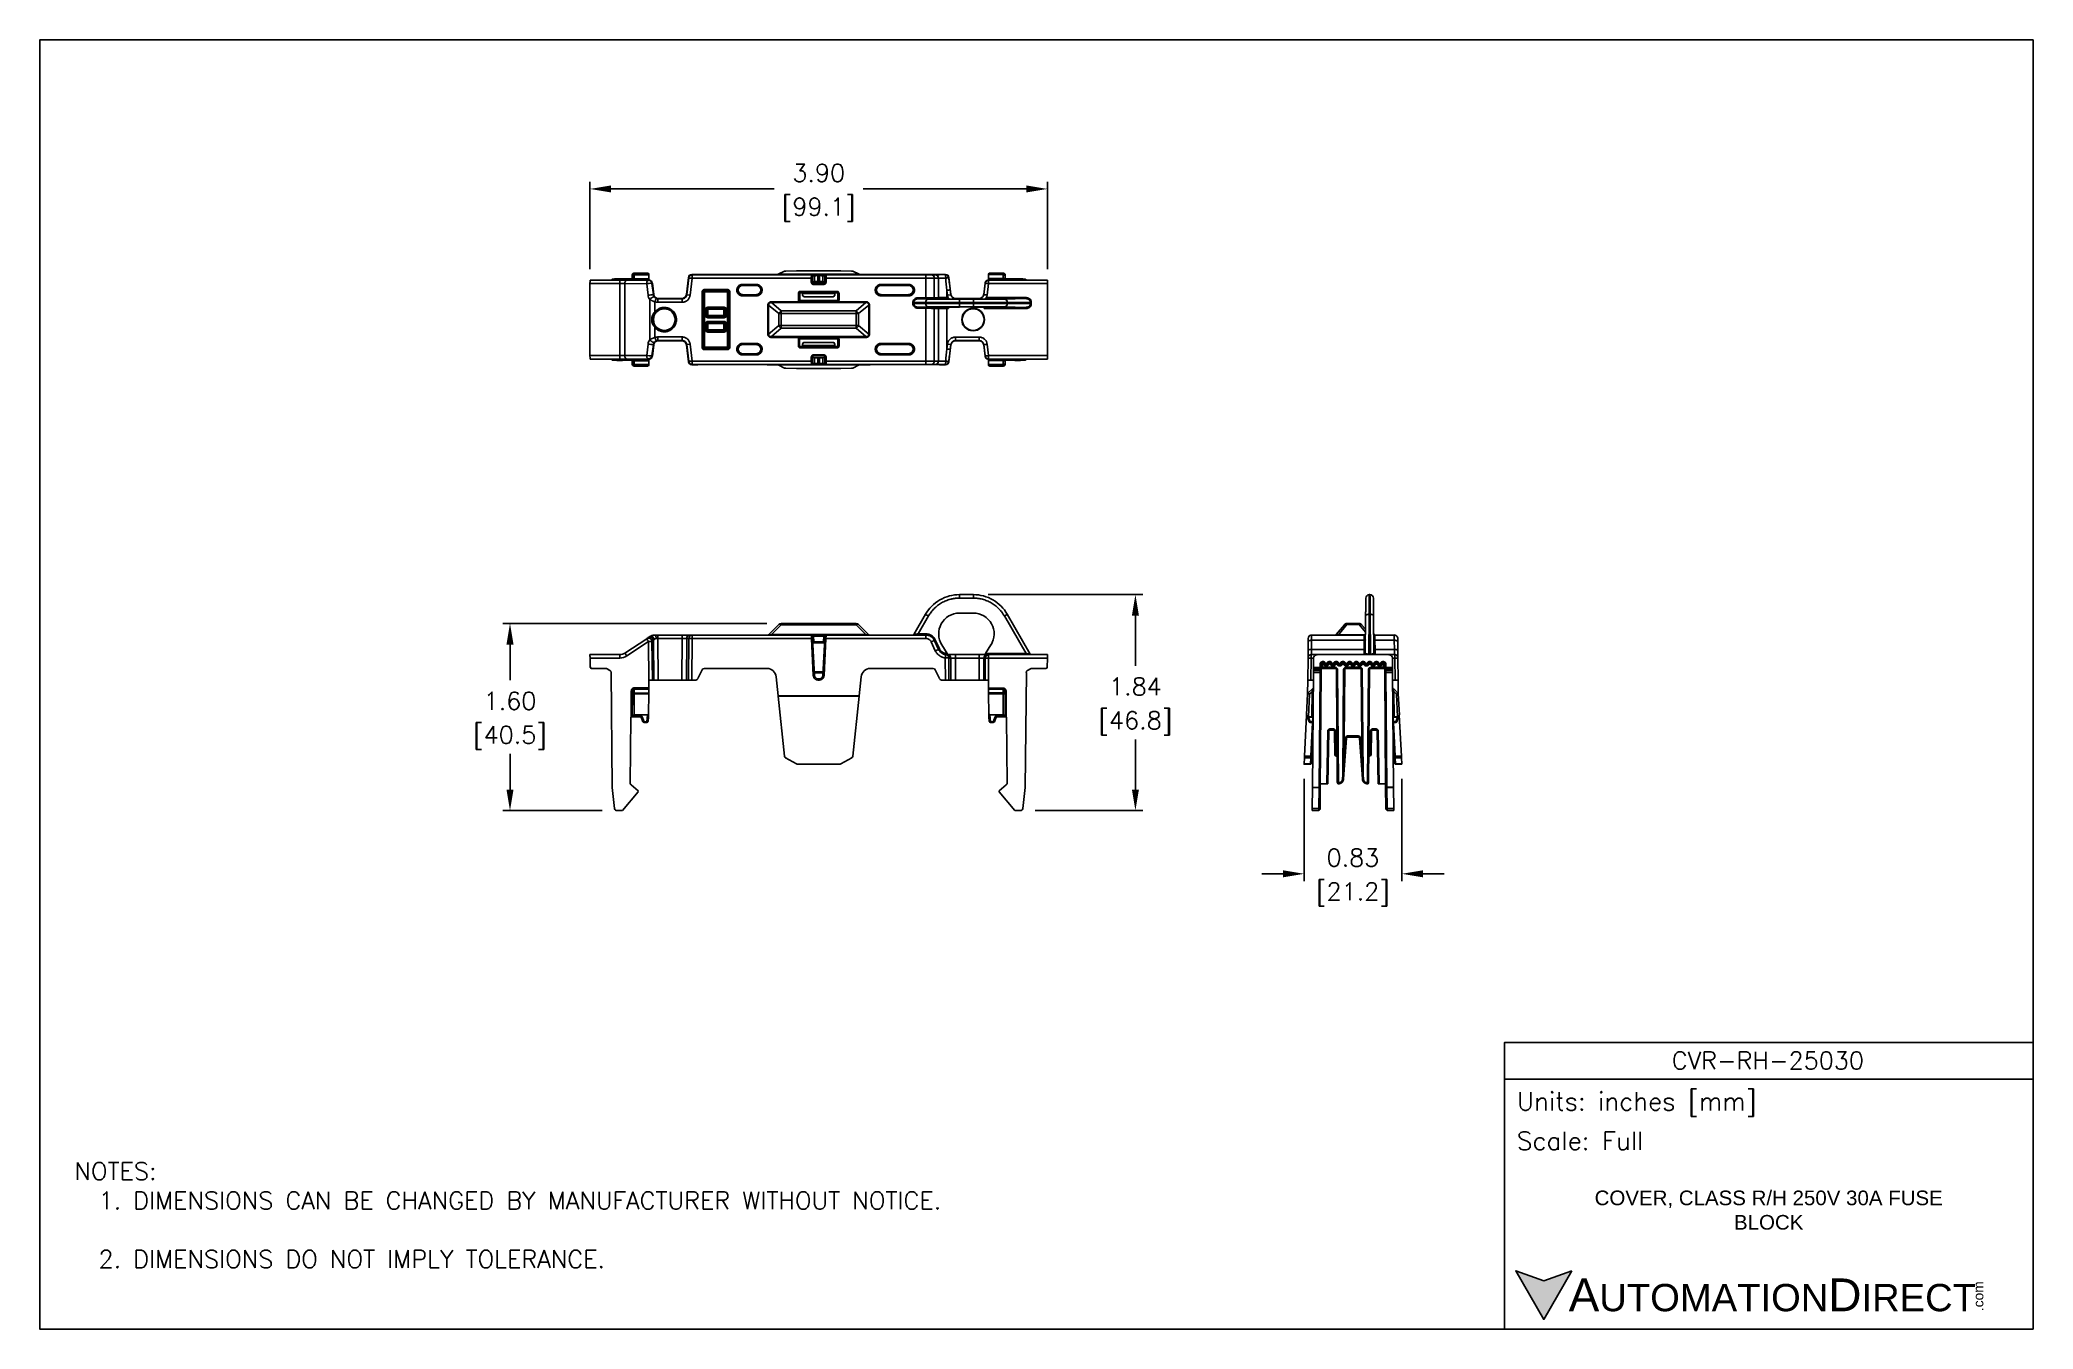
# Model space of a CAD drawing. Header units: inches. Extents: x 897.4 to 914.4, y -8.5 to 2.5.
import ezdxf

# ---------------------------------------------------------------- set-up
doc = ezdxf.new("R2010")
doc.units = ezdxf.units.IN
doc.header["$LTSCALE"] = 4
doc.header["$MEASUREMENT"] = 0
doc.layers.get('0').update_dxf_attribs({"linetype": 'CONTINUOUS'})
doc.layers.get('DEFPOINTS').update_dxf_attribs({"linetype": 'CONTINUOUS'})
doc.layers.add('DIMENSIONS', color=140, linetype='CONTINUOUS')
doc.layers.add('TEXT', color=140, linetype='CONTINUOUS')
doc.styles.add('ROMANS', font='romans.shx')
doc.styles.get("Standard").update_dxf_attribs({"font": 'romans.shx'})
doc.styles.add('型式1', font='')
doc.styles.get('型式1').set_extended_font_data('AR MingtiM BIG-5')
doc.dimstyles.get("Standard").update_dxf_attribs({"dimtxt": 0.15, "dimasz": 0.18, "dimexe": 0.0625, "dimexo": 0.125, "dimgap": 0.0625, "dimtad": 0, "dimtih": 1, "dimtoh": 1, "dimzin": 0, "dimdsep": 46, "dimtxsty": 'Standard', "dimcen": 0.09, "dimadec": 0, "dimazin": 0, "dimtfac": 1, "dimtofl": 0, "dimtmove": 0, "dimatfit": 3, "dimfxl": 1, "dimtolj": 1, "dimtzin": 0, "dimarcsym": 0})

msp = doc.modelspace()

# ---------------------------------------------------------------- texts
at = {"layer": 'TEXT'}
for s, insert, char_height, width, attachment_point, style in [('CVR-RH-25030', (912.147, -6.242), 0.15, 3.02617, 5, 'ROMANS'), (' Units: inches [mm]', (909.9, -6.616), 0.15543, 4.50977, 4, 'ROMANS'), (' Scale: Full', (909.9, -6.927), 0.15543, 4.50977, 4, 'ROMANS'), ('{\\fArial|b0|i0|c0|p34;\\H0.83333x;COVER, CLASS R/H 250V 30A FUSE BLOCK}', (912.154, -7.519), 0.15, 3.02617, 5, 'ROMANS'), ('{\\fArial|b0|i0|c0|p34;     \\H1.2x;A\\H0.8333x;UTOMATION\\H1.2x;D\\H0.8333x;IRECT}', (909.996, -8.243), 0.23315, 3.94941, 4, '型式1')]:
    msp.add_mtext(s, dxfattribs=dict(at, insert=insert, char_height=char_height, width=width, attachment_point=attachment_point, style=style))
at = {"layer": 'TEXT', "insert": (897.704, -7.111), "char_height": 0.15, "attachment_point": 1, "style": 'ROMANS'}
msp.add_mtext_dynamic_manual_height_columns('NOTES:\\P  1. DIMENSIONS CAN BE CHANGED BY MANUFACTURER WITHOUT NOTICE.\\P\\P  2. DIMENSIONS DO NOT IMPLY TOLERANCE.', width=11.04487, gutter_width=0.75, heights=[0], dxfattribs=at)
at = {"layer": 'TEXT', "insert": (913.901, -8.38), "char_height": 0.08393, "width": 0.24872, "attachment_point": 1, "rotation": 90, "style": '型式1'}
msp.add_mtext('{\\fArial|b0|i0|c0|p34;.com}', dxfattribs=at)

# ---------------------------------------------------------------- blocks, each defined once
blk = doc.blocks.new('*D14')
at = {"layer": 'DEFPOINTS', "color": 0}
for p in [(906.002, 1.194), (902.101, 0.386), (906.002, 0.386)]:
    blk.add_point(p, dxfattribs=at)
at = {"layer": 'DIMENSIONS', "color": 0, "lineweight": -2}
for p, q in [((902.101, 0.511), (902.101, 1.256)), ((902.281, 1.194), (903.671, 1.194)), ((905.822, 1.194), (904.432, 1.194)), ((906.002, 0.511), (906.002, 1.256))]:
    blk.add_line(p, q, dxfattribs=at)
at = {"layer": 'DIMENSIONS', "color": 0}
for points in [[(902.281, 1.224), (902.281, 1.164), (902.101, 1.194)], [(905.822, 1.224), (905.822, 1.164), (906.002, 1.194)]]:
    blk.add_solid(points, dxfattribs=at)
at = {"layer": 'DIMENSIONS', "color": 0, "char_height": 0.15, "attachment_point": 5}
for s, insert in [('\\A1;3.90', (904.052, 1.331)), ('\\A1;[99.1]', (904.052, 1.017))]:
    blk.add_mtext(s, dxfattribs=dict(at, insert=insert))
blk = doc.blocks.new('*D15')
at = {"layer": 'DEFPOINTS', "color": 0}
for p in [(905.371, -2.267), (906.753, -2.267), (905.772, -4.11)]:
    blk.add_point(p, dxfattribs=at)
at = {"layer": 'DIMENSIONS', "color": 0, "lineweight": -2}
for p, q in [((905.496, -2.267), (906.815, -2.267)), ((906.753, -2.447), (906.753, -2.874)), ((906.753, -3.93), (906.753, -3.503)), ((905.897, -4.11), (906.815, -4.11))]:
    blk.add_line(p, q, dxfattribs=at)
at = {"layer": 'DIMENSIONS', "color": 0}
for points in [[(906.723, -2.447), (906.783, -2.447), (906.753, -2.267)], [(906.723, -3.93), (906.783, -3.93), (906.753, -4.11)]]:
    blk.add_solid(points, dxfattribs=at)
at = {"layer": 'DIMENSIONS', "color": 0, "char_height": 0.15, "attachment_point": 5}
for s, insert in [('\\A1;1.84', (906.753, -3.051)), ('\\A1;[46.8]', (906.753, -3.365))]:
    blk.add_mtext(s, dxfattribs=dict(at, insert=insert))
blk = doc.blocks.new('*D16')
at = {"layer": 'DEFPOINTS', "color": 0}
for p in [(903.733, -2.513), (901.419, -4.11), (902.331, -4.11)]:
    blk.add_point(p, dxfattribs=at)
at = {"layer": 'DIMENSIONS', "color": 0, "lineweight": -2}
for p, q in [((903.608, -2.513), (901.357, -2.513)), ((901.419, -2.693), (901.419, -2.997)), ((901.419, -3.93), (901.419, -3.626)), ((902.206, -4.11), (901.357, -4.11))]:
    blk.add_line(p, q, dxfattribs=at)
at = {"layer": 'DIMENSIONS', "color": 0}
for points in [[(901.389, -2.693), (901.449, -2.693), (901.419, -2.513)], [(901.389, -3.93), (901.449, -3.93), (901.419, -4.11)]]:
    blk.add_solid(points, dxfattribs=at)
at = {"layer": 'DIMENSIONS', "color": 0, "char_height": 0.15, "attachment_point": 5}
for s, insert in [('\\A1;1.60', (901.419, -3.174)), ('\\A1;[40.5]', (901.419, -3.488))]:
    blk.add_mtext(s, dxfattribs=dict(at, insert=insert))
blk = doc.blocks.new('*D17')
at = {"layer": 'DEFPOINTS', "color": 0}
for p in [(908.192, -3.714), (909.025, -3.714), (909.025, -4.649)]:
    blk.add_point(p, dxfattribs=at)
at = {"layer": 'DIMENSIONS', "color": 0, "lineweight": -2}
for p, q in [((908.192, -3.839), (908.192, -4.711)), ((909.025, -3.839), (909.025, -4.711)), ((908.012, -4.649), (907.832, -4.649)), ((909.205, -4.649), (909.385, -4.649))]:
    blk.add_line(p, q, dxfattribs=at)
at = {"layer": 'DIMENSIONS', "color": 0}
for points in [[(908.012, -4.619), (908.012, -4.679), (908.192, -4.649)], [(909.205, -4.619), (909.205, -4.679), (909.025, -4.649)]]:
    blk.add_solid(points, dxfattribs=at)
at = {"layer": 'DIMENSIONS', "color": 0, "char_height": 0.15, "attachment_point": 5}
for s, insert in [('\\A1;0.83', (908.608, -4.511)), ('\\A1;[21.2]', (908.608, -4.825))]:
    blk.add_mtext(s, dxfattribs=dict(at, insert=insert))

# ---------------------------------------------------------------- dimensions: what is measured, and where the dimension line sits
at = {"layer": 'DIMENSIONS'}
for base, p1, p2, picture, middle in [((906.002, 1.194), (902.101, 0.386), (906.002, 0.386), '*D14', (904.052, 1.194)), ((909.025, -4.649), (908.192, -3.714), (909.025, -3.714), '*D17', (908.608, -4.649))]:
    dim = msp.add_linear_dim(base=base, p1=p1, p2=p2, dimstyle='Standard', override={"dimpost": '\\X'}, dxfattribs=at)
    dim.commit()
    dim.dimension.update_dxf_attribs({"geometry": picture, "text_midpoint": middle})
for base, p1, p2, picture, middle in [((906.753, -2.267), (905.772, -4.11), (905.371, -2.267), '*D15', (906.753, -3.189)), ((901.419, -4.11), (903.733, -2.513), (902.331, -4.11), '*D16', (901.419, -3.312))]:
    dim = msp.add_linear_dim(base=base, p1=p1, p2=p2, angle=90, dimstyle='Standard', override={"dimpost": '\\X'}, dxfattribs=at)
    dim.commit()
    dim.dimension.update_dxf_attribs({"geometry": picture, "text_midpoint": middle})

# ---------------------------------------------------------------- hatches: boundary and pattern name
at = {"layer": 'TEXT'}
msp.add_hatch(color=256, dxfattribs=at).paths.add_polyline_path([(910.476, -8.035), (910.236, -8.123), (909.996, -8.035), (910.236, -8.451)])

# ---------------------------------------------------------------- linework, layer by layer
for p, q in [((902.355, 0.386), (902.101, 0.386)), ((902.101, 0.386), (902.101, -0.228)), ((902.104, 0.416), (902.102, 0.415)), ((902.102, 0.415), (902.355, 0.415)), ((902.237, 0.416), (902.114, 0.416)), ((902.271, 0.416), (902.247, 0.416)), ((902.289, 0.425), (902.281, 0.417)), ((902.311, 0.427), (902.289, 0.425)), ((902.378, 0.427), (902.331, 0.427)), ((902.355, 0.415), (902.355, 0.386)), ((902.355, -0.228), (902.355, 0.386)), ((902.46, 0.426), (902.378, 0.427)), ((902.398, -0.228), (902.398, 0.386)), ((902.398, 0.386), (902.585, 0.385)), ((902.601, 0.414), (902.415, 0.415)), ((902.45, 0.42), (902.445, 0.425)), ((902.453, 0.418), (902.451, 0.42)), ((902.452, 0.425), (902.46, 0.425)), ((902.452, 0.425), (902.452, 0.42)), ((902.461, 0.43), (902.461, 0.46)), ((902.461, 0.46), (902.463, 0.45)), ((902.461, 0.43), (902.463, 0.428)), ((902.463, 0.45), (902.463, 0.428)), ((902.478, 0.465), (902.477, 0.475)), ((902.477, 0.475), (902.591, 0.475)), ((902.478, 0.462), (902.478, 0.465)), ((902.602, 0.465), (902.478, 0.465)), ((902.479, 0.428), (902.478, 0.462)), ((902.478, 0.462), (902.602, 0.462)), ((902.478, 0.462), (902.478, 0.462)), ((902.479, 0.424), (902.479, 0.428)), ((902.602, 0.428), (902.479, 0.428)), ((902.479, 0.424), (902.602, 0.424)), ((902.603, 0.418), (902.479, 0.418)), ((902.585, 0.385), (902.597, 0.288)), ((902.6, 0.474), (902.602, 0.465)), ((902.601, 0.414), (902.603, 0.417)), ((902.602, 0.428), (902.602, 0.462)), ((902.603, 0.417), (902.603, 0.418)), ((902.603, 0.417), (902.603, 0.417)), ((902.633, 0.391), (902.63, 0.388)), ((902.642, 0.291), (902.63, 0.388)), ((902.645, 0.294), (902.633, 0.391)), ((902.941, 0.438), (902.923, 0.294)), ((902.944, 0.435), (902.926, 0.291)), ((902.944, 0.435), (902.941, 0.438)), ((902.973, 0.432), (902.955, 0.287)), ((902.97, 0.464), (902.973, 0.461)), ((903.004, 0.464), (902.97, 0.464)), ((902.973, 0.461), (902.973, 0.432)), ((903.989, 0.461), (902.973, 0.461)), ((903.988, 0.432), (902.973, 0.432)), ((903.057, 0.464), (903.022, 0.464)), ((903.611, 0.463), (903.075, 0.463)), ((903.402, 0.38), (903.52, 0.38)), ((903.402, 0.38), (903.402, 0.37)), ((903.402, 0.37), (903.52, 0.37)), ((903.402, 0.37), (903.403, 0.37)), ((903.403, 0.37), (903.52, 0.37)), ((903.52, 0.38), (903.52, 0.37)), ((903.52, 0.37), (903.52, 0.37)), ((903.706, 0.466), (903.689, 0.464)), ((904.397, 0.466), (903.706, 0.466)), ((903.76, 0.492), (903.707, 0.466)), ((903.707, 0.466), (904.397, 0.466)), ((903.863, 0.496), (903.77, 0.493)), ((904.231, 0.496), (903.873, 0.496)), ((903.988, 0.399), (903.988, 0.432)), ((903.998, 0.432), (903.988, 0.432)), ((903.988, 0.399), (903.998, 0.399)), ((903.989, 0.461), (904.006, 0.464)), ((903.998, 0.432), (903.998, 0.399)), ((903.998, 0.399), (904.001, 0.4)), ((903.999, 0.451), (904.016, 0.454)), ((904.001, 0.402), (904.016, 0.404)), ((904.011, 0.39), (904.008, 0.389)), ((904.008, 0.379), (904.008, 0.389)), ((904.095, 0.389), (904.008, 0.389)), ((904.095, 0.379), (904.008, 0.379)), ((904.093, 0.39), (904.011, 0.39)), ((904.016, 0.404), (904.016, 0.454)), ((904.045, 0.464), (904.058, 0.464)), ((904.045, 0.464), (904.045, 0.455)), ((904.045, 0.455), (904.045, 0.405)), ((904.045, 0.455), (904.058, 0.455)), ((904.045, 0.405), (904.058, 0.405)), ((904.058, 0.464), (904.058, 0.455)), ((904.058, 0.405), (904.058, 0.455)), ((904.087, 0.454), (904.087, 0.404)), ((904.087, 0.454), (904.104, 0.451)), ((904.087, 0.404), (904.102, 0.402)), ((904.095, 0.389), (904.093, 0.39)), ((904.095, 0.379), (904.095, 0.389)), ((904.097, 0.464), (904.114, 0.461)), ((904.102, 0.4), (904.105, 0.399)), ((904.105, 0.399), (904.105, 0.432)), ((904.115, 0.432), (904.105, 0.432)), ((904.115, 0.399), (904.105, 0.399)), ((904.966, 0.461), (904.114, 0.461)), ((904.115, 0.432), (904.115, 0.399)), ((904.966, 0.432), (904.115, 0.432)), ((904.333, 0.493), (904.24, 0.496)), ((904.397, 0.466), (904.343, 0.492)), ((904.414, 0.464), (904.397, 0.466)), ((905.028, 0.463), (904.492, 0.463)), ((904.583, 0.38), (904.819, 0.38)), ((904.583, 0.38), (904.583, 0.37)), ((904.583, 0.37), (904.819, 0.37)), ((904.583, 0.37), (904.584, 0.37)), ((904.584, 0.37), (904.819, 0.37)), ((904.819, 0.38), (904.819, 0.37)), ((904.819, 0.37), (904.819, 0.37)), ((904.966, 0.461), (904.966, 0.432)), ((904.966, 0.266), (904.966, 0.432)), ((905.011, 0.461), (905.046, 0.462)), ((905.037, 0.432), (905.073, 0.433)), ((905.037, 0.266), (905.037, 0.432)), ((905.081, 0.464), (905.046, 0.464)), ((905.073, 0.433), (905.073, 0.267)), ((905.099, 0.464), (905.133, 0.464)), ((905.131, 0.463), (905.133, 0.464)), ((905.161, 0.437), (905.162, 0.438)), ((905.18, 0.294), (905.162, 0.438)), ((905.459, 0.294), (905.471, 0.391)), ((905.472, 0.39), (905.46, 0.292)), ((905.472, 0.39), (905.471, 0.391)), ((905.489, 0.289), (905.501, 0.386)), ((905.501, 0.418), (905.5, 0.417)), ((905.5, 0.417), (905.501, 0.415)), ((905.501, 0.465), (905.504, 0.474)), ((905.625, 0.465), (905.501, 0.465)), ((905.501, 0.463), (905.625, 0.463)), ((905.501, 0.463), (905.501, 0.43)), ((905.625, 0.43), (905.501, 0.43)), ((905.501, 0.425), (905.625, 0.425)), ((905.625, 0.418), (905.501, 0.418)), ((905.501, 0.415), (905.501, 0.386)), ((906.002, 0.415), (905.501, 0.415)), ((905.501, 0.386), (906.002, 0.386)), ((905.512, 0.475), (905.626, 0.475)), ((905.626, 0.475), (905.625, 0.465)), ((905.625, 0.465), (905.625, 0.463)), ((905.625, 0.463), (905.625, 0.43)), ((905.64, 0.428), (905.641, 0.45)), ((905.64, 0.428), (905.642, 0.43)), ((905.641, 0.45), (905.642, 0.46)), ((905.642, 0.46), (905.642, 0.43)), ((905.725, 0.427), (905.643, 0.426)), ((905.644, 0.425), (905.652, 0.425)), ((905.652, 0.42), (905.65, 0.418)), ((905.652, 0.42), (905.652, 0.425)), ((905.659, 0.425), (905.654, 0.42)), ((905.772, 0.427), (905.725, 0.427)), ((905.814, 0.425), (905.792, 0.427)), ((905.823, 0.417), (905.814, 0.425)), ((905.857, 0.416), (905.832, 0.416)), ((905.99, 0.416), (905.867, 0.416)), ((905.999, 0.416), (906.002, 0.415)), ((906.002, 0.386), (906.002, -0.228)), ((902.611, 0.252), (902.611, -0.094)), ((902.642, 0.291), (902.645, 0.294)), ((902.655, 0.232), (902.655, 0.145)), ((902.684, 0.26), (902.681, 0.257)), ((902.887, 0.257), (902.681, 0.257)), ((902.681, 0.227), (902.681, 0.257)), ((902.887, 0.227), (902.681, 0.227)), ((902.884, 0.26), (902.684, 0.26)), ((902.887, 0.257), (902.884, 0.26)), ((902.887, 0.227), (902.887, 0.257)), ((902.923, 0.294), (902.926, 0.291)), ((902.955, 0.287), (902.926, 0.291)), ((903.057, -0.157), (903.057, 0.316)), ((903.067, 0.316), (903.057, 0.316)), ((903.067, -0.157), (903.067, 0.316)), ((903.067, 0.315), (903.067, 0.316)), ((903.067, -0.157), (903.067, 0.315)), ((903.067, 0.315), (903.077, 0.315)), ((903.077, 0.335), (903.274, 0.335)), ((903.077, 0.335), (903.077, 0.326)), ((903.077, 0.326), (903.274, 0.326)), ((903.077, 0.326), (903.077, 0.325)), ((903.077, 0.325), (903.274, 0.325)), ((903.077, 0.315), (903.077, 0.325)), ((903.077, 0.315), (903.077, -0.157)), ((903.274, 0.315), (903.077, 0.315)), ((903.107, 0.186), (903.106, 0.186)), ((903.245, 0.186), (903.107, 0.186)), ((903.107, 0.177), (903.107, 0.186)), ((903.107, 0.177), (903.245, 0.177)), ((903.107, 0.177), (903.107, 0.167)), ((903.244, 0.167), (903.245, 0.177)), ((903.245, 0.186), (903.245, 0.186)), ((903.245, 0.177), (903.245, 0.186)), ((903.274, 0.335), (903.274, 0.326)), ((903.274, 0.325), (903.274, 0.326)), ((903.274, 0.315), (903.274, 0.325)), ((903.274, 0.315), (903.284, 0.315)), ((903.274, -0.157), (903.274, 0.315)), ((903.284, 0.316), (903.284, -0.157)), ((903.294, 0.316), (903.284, 0.316)), ((903.284, 0.316), (903.284, 0.315)), ((903.284, 0.315), (903.284, -0.157)), ((903.294, 0.316), (903.294, -0.157)), ((903.363, 0.331), (903.363, 0.331)), ((903.52, 0.292), (903.402, 0.292)), ((903.402, 0.282), (903.402, 0.292)), ((903.403, 0.292), (903.402, 0.292)), ((903.52, 0.282), (903.402, 0.282)), ((903.52, 0.292), (903.403, 0.292)), ((903.52, 0.292), (903.52, 0.282)), ((903.52, 0.292), (903.52, 0.292)), ((903.559, 0.331), (903.559, 0.331)), ((903.625, 0.203), (903.618, 0.203)), ((903.618, -0.045), (903.618, 0.203)), ((903.625, 0.203), (903.712, 0.13)), ((903.625, 0.203), (903.625, -0.045)), ((903.649, 0.231), (903.649, 0.224)), ((903.649, 0.231), (904.455, 0.231)), ((903.733, 0.153), (903.649, 0.224)), ((904.455, 0.224), (903.649, 0.224)), ((903.879, 0.247), (903.879, 0.304)), ((903.879, 0.304), (903.888, 0.304)), ((903.879, 0.247), (903.888, 0.247)), ((903.883, 0.316), (903.89, 0.309)), ((903.888, 0.304), (903.888, 0.247)), ((903.89, 0.302), (903.888, 0.304)), ((903.888, 0.247), (903.89, 0.249)), ((903.89, 0.257), (903.89, 0.302)), ((903.89, 0.25), (903.89, 0.251)), ((903.894, 0.32), (904.209, 0.32)), ((903.894, 0.32), (903.894, 0.31)), ((903.894, 0.31), (904.209, 0.31)), ((903.894, 0.31), (903.896, 0.308)), ((903.896, 0.243), (903.894, 0.242)), ((903.894, 0.232), (903.894, 0.242)), ((904.209, 0.242), (903.894, 0.242)), ((904.209, 0.232), (903.894, 0.232)), ((903.896, 0.308), (903.915, 0.308)), ((903.996, 0.243), (903.896, 0.243)), ((903.915, 0.308), (904.188, 0.308)), ((903.915, 0.301), (903.915, 0.308)), ((904.188, 0.301), (903.915, 0.301)), ((903.915, 0.285), (903.915, 0.301)), ((904.178, 0.275), (903.925, 0.275)), ((904.006, 0.242), (904.006, 0.243)), ((904.209, 0.242), (904.012, 0.242)), ((904.188, 0.308), (904.207, 0.308)), ((904.188, 0.308), (904.188, 0.301)), ((904.188, 0.301), (904.188, 0.285)), ((904.207, 0.308), (904.209, 0.31)), ((904.209, 0.32), (904.209, 0.31)), ((904.209, 0.232), (904.209, 0.242)), ((904.209, 0.242), (904.209, 0.242)), ((904.215, 0.304), (904.213, 0.302)), ((904.213, 0.302), (904.214, 0.301)), ((904.22, 0.236), (904.213, 0.243)), ((904.215, 0.247), (904.215, 0.304)), ((904.215, 0.304), (904.225, 0.304)), ((904.215, 0.295), (904.215, 0.248)), ((904.215, 0.248), (904.215, 0.247)), ((904.225, 0.247), (904.215, 0.247)), ((904.225, 0.304), (904.225, 0.247)), ((904.455, 0.224), (904.37, 0.153)), ((904.391, 0.13), (904.478, 0.203)), ((904.455, 0.224), (904.455, 0.231)), ((904.474, 0.218), (904.479, 0.222)), ((904.478, -0.045), (904.478, 0.203)), ((904.478, 0.203), (904.485, 0.203)), ((904.485, 0.203), (904.485, -0.045)), ((904.544, 0.331), (904.544, 0.331)), ((904.819, 0.292), (904.583, 0.292)), ((904.583, 0.282), (904.583, 0.292)), ((904.584, 0.292), (904.583, 0.292)), ((904.819, 0.282), (904.583, 0.282)), ((904.819, 0.292), (904.584, 0.292)), ((904.819, 0.292), (904.819, 0.282)), ((904.819, 0.292), (904.819, 0.292)), ((904.863, 0.227), (904.855, 0.227)), ((904.855, 0.215), (904.855, 0.227)), ((904.863, 0.227), (904.855, 0.227)), ((904.855, 0.227), (904.855, 0.227)), ((904.863, 0.215), (904.855, 0.215)), ((904.858, 0.331), (904.859, 0.331)), ((904.863, 0.227), (904.963, 0.225)), ((904.863, 0.215), (904.863, 0.227)), ((904.963, 0.216), (904.863, 0.215)), ((904.9, 0.256), (904.9, 0.266)), ((904.9, 0.266), (904.966, 0.266)), ((904.9, 0.256), (904.988, 0.255)), ((904.966, 0.256), (904.9, 0.256)), ((904.988, 0.187), (904.9, 0.185)), ((904.9, 0.185), (904.966, 0.185)), ((904.9, 0.185), (904.9, 0.176)), ((904.966, 0.176), (904.9, 0.176)), ((904.963, 0.225), (904.963, 0.216)), ((904.966, 0.266), (904.966, 0.256)), ((904.966, 0.176), (904.966, 0.185)), ((904.966, -0.274), (904.966, 0.176)), ((905.073, 0.267), (905.037, 0.266)), ((905.037, -0.274), (905.037, 0.175)), ((905.037, 0.175), (905.073, 0.175)), ((905.082, 0.257), (905.046, 0.257)), ((905.046, 0.185), (905.082, 0.184)), ((905.073, 0.175), (905.073, -0.274)), ((905.094, 0.257), (905.136, 0.258)), ((905.102, 0.186), (905.102, 0.185)), ((905.148, 0.184), (905.102, 0.185)), ((905.144, 0.266), (905.144, 0.329)), ((905.144, 0.329), (905.15, 0.289)), ((905.144, 0.184), (905.148, 0.184)), ((905.144, 0.174), (905.144, 0.184)), ((905.144, 0.174), (905.144, -0.171)), ((905.16, 0.174), (905.144, 0.174)), ((905.15, 0.289), (905.179, 0.292)), ((905.152, 0.183), (905.152, 0.187)), ((905.16, 0.174), (905.16, 0.187)), ((905.174, 0.333), (905.179, 0.292)), ((905.179, 0.292), (905.18, 0.294)), ((905.219, 0.26), (905.218, 0.258)), ((905.421, 0.258), (905.218, 0.258)), ((905.218, 0.258), (905.218, 0.255)), ((905.219, 0.26), (905.419, 0.26)), ((905.371, 0.255), (905.252, 0.255)), ((905.252, 0.254), (905.252, 0.224)), ((905.252, 0.254), (905.371, 0.254)), ((905.252, 0.224), (905.371, 0.224)), ((905.252, 0.224), (905.252, 0.218)), ((905.371, 0.218), (905.252, 0.218)), ((905.252, 0.188), (905.252, 0.218)), ((905.371, 0.188), (905.252, 0.188)), ((905.252, 0.187), (905.371, 0.187)), ((905.371, 0.254), (905.371, 0.224)), ((905.371, 0.224), (905.371, 0.218)), ((905.371, 0.188), (905.371, 0.218)), ((905.421, 0.258), (905.419, 0.26)), ((905.421, 0.258), (905.421, 0.255)), ((905.459, 0.294), (905.46, 0.292)), ((905.463, 0.187), (905.463, 0.174)), ((905.82, 0.174), (905.463, 0.174)), ((905.472, 0.187), (905.472, 0.183)), ((905.521, 0.185), (905.475, 0.184)), ((905.475, 0.184), (905.82, 0.184)), ((905.487, 0.258), (905.487, 0.267)), ((905.487, 0.267), (905.82, 0.267)), ((905.487, 0.258), (905.529, 0.257)), ((905.82, 0.258), (905.487, 0.258)), ((905.521, 0.185), (905.521, 0.186)), ((905.635, 0.255), (905.82, 0.258)), ((905.82, 0.184), (905.635, 0.187)), ((905.66, 0.225), (905.856, 0.228)), ((905.66, 0.216), (905.66, 0.225)), ((905.856, 0.213), (905.66, 0.216)), ((905.82, 0.258), (905.82, 0.267)), ((905.82, 0.174), (905.82, 0.184)), ((905.856, 0.228), (905.856, 0.213)), ((905.865, 0.228), (905.856, 0.228)), ((905.865, 0.213), (905.856, 0.213)), ((905.856, 0.213), (905.865, 0.213)), ((905.865, 0.213), (905.865, 0.228)), ((905.865, 0.213), (905.865, 0.213)), ((902.655, 0.013), (902.655, -0.074)), ((903.087, 0.164), (903.087, 0.116)), ((903.097, 0.164), (903.087, 0.164)), ((903.097, 0.116), (903.087, 0.116)), ((903.087, 0.042), (903.087, -0.006)), ((903.097, 0.042), (903.087, 0.042)), ((903.097, 0.116), (903.097, 0.164)), ((903.097, 0.161), (903.097, 0.164)), ((903.097, 0.12), (903.097, 0.161)), ((903.097, 0.116), (903.097, 0.12)), ((903.097, -0.006), (903.097, 0.042)), ((903.097, 0.039), (903.097, 0.042)), ((903.097, -0.002), (903.097, 0.039)), ((903.107, 0.064), (903.106, 0.064)), ((903.113, 0.167), (903.107, 0.167)), ((903.107, 0.167), (903.107, 0.113)), ((903.107, 0.119), (903.107, 0.161)), ((903.107, 0.113), (903.107, 0.103)), ((903.107, 0.113), (903.113, 0.113)), ((903.107, 0.103), (903.107, 0.094)), ((903.245, 0.103), (903.107, 0.103)), ((903.107, 0.094), (903.245, 0.094)), ((903.245, 0.064), (903.107, 0.064)), ((903.107, 0.055), (903.107, 0.064)), ((903.107, 0.055), (903.245, 0.055)), ((903.107, 0.055), (903.107, 0.045)), ((903.113, 0.045), (903.107, 0.045)), ((903.107, 0.045), (903.107, -0.009)), ((903.107, -0.003), (903.107, 0.039)), ((903.113, 0.167), (903.238, 0.167)), ((903.238, 0.113), (903.113, 0.113)), ((903.113, 0.045), (903.238, 0.045)), ((903.244, 0.167), (903.238, 0.167)), ((903.238, 0.113), (903.244, 0.113)), ((903.244, 0.045), (903.238, 0.045)), ((903.244, 0.113), (903.244, 0.167)), ((903.244, 0.161), (903.244, 0.119)), ((903.245, 0.103), (903.244, 0.113)), ((903.244, 0.045), (903.245, 0.055)), ((903.244, -0.009), (903.244, 0.045)), ((903.244, 0.039), (903.244, -0.003)), ((903.245, 0.103), (903.245, 0.094)), ((903.245, 0.064), (903.245, 0.064)), ((903.245, 0.055), (903.245, 0.064)), ((903.254, 0.164), (903.254, 0.116)), ((903.254, 0.164), (903.264, 0.164)), ((903.254, 0.164), (903.254, 0.161)), ((903.254, 0.161), (903.254, 0.12)), ((903.254, 0.12), (903.254, 0.116)), ((903.254, 0.116), (903.264, 0.116)), ((903.254, 0.042), (903.254, -0.006)), ((903.254, 0.042), (903.264, 0.042)), ((903.254, 0.042), (903.254, 0.039)), ((903.254, 0.039), (903.254, -0.002)), ((903.264, 0.116), (903.264, 0.164)), ((903.264, -0.006), (903.264, 0.042)), ((903.712, 0.028), (903.625, -0.045)), ((903.649, -0.066), (903.733, 0.005)), ((903.712, 0.13), (903.712, 0.028)), ((903.733, 0.13), (903.712, 0.13)), ((903.712, 0.028), (903.733, 0.028)), ((904.37, 0.153), (903.733, 0.153)), ((903.733, 0.153), (903.733, 0.13)), ((903.733, 0.13), (904.37, 0.13)), ((903.733, 0.028), (903.733, 0.13)), ((904.37, 0.028), (903.733, 0.028)), ((903.733, 0.028), (903.733, 0.005)), ((903.733, 0.005), (904.37, 0.005)), ((904.37, 0.13), (904.37, 0.153)), ((904.37, 0.13), (904.37, 0.028)), ((904.391, 0.13), (904.37, 0.13)), ((904.37, 0.028), (904.391, 0.028)), ((904.37, 0.005), (904.37, 0.028)), ((904.37, 0.005), (904.455, -0.066)), ((904.391, 0.028), (904.391, 0.13)), ((904.478, -0.045), (904.391, 0.028)), ((902.597, -0.129), (902.585, -0.226)), ((902.63, -0.23), (902.642, -0.133)), ((902.645, -0.136), (902.633, -0.233)), ((902.645, -0.136), (902.642, -0.133)), ((902.681, -0.069), (902.887, -0.069)), ((902.681, -0.069), (902.681, -0.098)), ((902.681, -0.098), (902.887, -0.098)), ((902.681, -0.098), (902.684, -0.101)), ((902.684, -0.101), (902.884, -0.101)), ((902.884, -0.101), (902.887, -0.098)), ((902.887, -0.069), (902.887, -0.098)), ((902.926, -0.133), (902.923, -0.136)), ((902.923, -0.136), (902.941, -0.28)), ((902.955, -0.129), (902.926, -0.133)), ((902.926, -0.133), (902.944, -0.277)), ((902.955, -0.129), (902.973, -0.274)), ((903.057, -0.157), (903.067, -0.157)), ((903.067, -0.157), (903.067, -0.157)), ((903.077, -0.157), (903.067, -0.157)), ((903.077, -0.157), (903.077, -0.167)), ((903.077, -0.157), (903.274, -0.157)), ((903.274, -0.167), (903.077, -0.167)), ((903.077, -0.177), (903.077, -0.167)), ((903.077, -0.167), (903.077, -0.167)), ((903.274, -0.167), (903.077, -0.167)), ((903.097, -0.006), (903.087, -0.006)), ((903.097, -0.006), (903.097, -0.002)), ((903.107, -0.009), (903.107, -0.019)), ((903.107, -0.009), (903.113, -0.009)), ((903.107, -0.019), (903.107, -0.028)), ((903.245, -0.019), (903.107, -0.019)), ((903.107, -0.028), (903.245, -0.028)), ((903.238, -0.009), (903.113, -0.009)), ((903.238, -0.009), (903.244, -0.009)), ((903.245, -0.019), (903.244, -0.009)), ((903.245, -0.019), (903.245, -0.028)), ((903.254, -0.002), (903.254, -0.006)), ((903.254, -0.006), (903.264, -0.006)), ((903.274, -0.157), (903.274, -0.167)), ((903.274, -0.157), (903.284, -0.157)), ((903.274, -0.177), (903.274, -0.167)), ((903.274, -0.167), (903.274, -0.167)), ((903.294, -0.157), (903.284, -0.157)), ((903.284, -0.157), (903.284, -0.157)), ((903.402, -0.124), (903.52, -0.124)), ((903.402, -0.124), (903.402, -0.134)), ((903.402, -0.134), (903.52, -0.134)), ((903.402, -0.134), (903.403, -0.134)), ((903.403, -0.134), (903.52, -0.134)), ((903.52, -0.124), (903.52, -0.134)), ((903.52, -0.134), (903.52, -0.134)), ((903.625, -0.045), (903.618, -0.045)), ((903.629, -0.059), (903.625, -0.063)), ((903.649, -0.066), (904.455, -0.066)), ((903.649, -0.066), (903.649, -0.073)), ((904.455, -0.073), (903.649, -0.073)), ((903.879, -0.146), (903.879, -0.089)), ((903.879, -0.089), (903.888, -0.089)), ((903.879, -0.146), (903.888, -0.146)), ((903.883, -0.078), (903.89, -0.085)), ((903.888, -0.089), (903.888, -0.146)), ((903.889, -0.09), (903.888, -0.089)), ((903.888, -0.146), (903.89, -0.144)), ((903.889, -0.136), (903.889, -0.09)), ((903.89, -0.144), (903.889, -0.142)), ((903.894, -0.074), (904.209, -0.074)), ((903.894, -0.074), (903.894, -0.083)), ((903.894, -0.083), (904.209, -0.083)), ((903.894, -0.083), (903.895, -0.084)), ((903.896, -0.15), (903.894, -0.152)), ((904.209, -0.152), (903.894, -0.152)), ((903.894, -0.162), (903.894, -0.152)), ((904.209, -0.162), (903.894, -0.162)), ((903.895, -0.084), (904.209, -0.084)), ((903.915, -0.15), (903.896, -0.15)), ((903.915, -0.142), (903.915, -0.127)), ((903.915, -0.142), (904.188, -0.142)), ((903.915, -0.15), (903.915, -0.142)), ((904.188, -0.15), (903.915, -0.15)), ((903.925, -0.117), (904.178, -0.117)), ((904.188, -0.127), (904.188, -0.142)), ((904.188, -0.142), (904.188, -0.15)), ((904.207, -0.15), (904.188, -0.15)), ((904.209, -0.152), (904.207, -0.15)), ((904.209, -0.074), (904.209, -0.083)), ((904.209, -0.084), (904.209, -0.083)), ((904.209, -0.152), (904.209, -0.162)), ((904.22, -0.078), (904.213, -0.085)), ((904.214, -0.142), (904.213, -0.144)), ((904.213, -0.144), (904.215, -0.146)), ((904.22, -0.157), (904.213, -0.15)), ((904.215, -0.146), (904.215, -0.089)), ((904.225, -0.089), (904.215, -0.089)), ((904.215, -0.089), (904.215, -0.09)), ((904.215, -0.09), (904.215, -0.136)), ((904.225, -0.146), (904.215, -0.146)), ((904.225, -0.089), (904.225, -0.146)), ((904.455, -0.066), (904.455, -0.073)), ((904.478, -0.045), (904.485, -0.045)), ((904.583, -0.124), (904.819, -0.124)), ((904.583, -0.124), (904.583, -0.134)), ((904.583, -0.134), (904.819, -0.134)), ((904.583, -0.134), (904.584, -0.134)), ((904.584, -0.134), (904.819, -0.134)), ((904.819, -0.124), (904.819, -0.134)), ((904.819, -0.134), (904.819, -0.134)), ((905.15, -0.131), (905.144, -0.171)), ((905.179, -0.134), (905.15, -0.131)), ((905.162, -0.28), (905.18, -0.136)), ((905.179, -0.134), (905.174, -0.175)), ((905.18, -0.136), (905.179, -0.134)), ((905.421, -0.07), (905.218, -0.07)), ((905.218, -0.1), (905.218, -0.07)), ((905.218, -0.1), (905.421, -0.1)), ((905.218, -0.1), (905.219, -0.101)), ((905.419, -0.101), (905.219, -0.101)), ((905.419, -0.101), (905.421, -0.1)), ((905.421, -0.1), (905.421, -0.07)), ((905.46, -0.134), (905.459, -0.136)), ((905.471, -0.233), (905.459, -0.136)), ((905.46, -0.134), (905.472, -0.231)), ((905.501, -0.228), (905.489, -0.131)), ((902.101, -0.228), (902.355, -0.228)), ((902.102, -0.257), (902.104, -0.258)), ((902.355, -0.257), (902.102, -0.257)), ((902.114, -0.258), (902.237, -0.258)), ((902.271, -0.258), (902.247, -0.258)), ((902.281, -0.258), (902.289, -0.267)), ((902.289, -0.267), (902.311, -0.268)), ((902.331, -0.269), (902.378, -0.269)), ((902.355, -0.228), (902.355, -0.257)), ((902.378, -0.269), (902.46, -0.268)), ((902.585, -0.226), (902.398, -0.228)), ((902.415, -0.257), (902.601, -0.256)), ((902.445, -0.267), (902.45, -0.262)), ((902.451, -0.262), (902.453, -0.26)), ((902.452, -0.262), (902.452, -0.267)), ((902.46, -0.267), (902.452, -0.267)), ((902.463, -0.27), (902.461, -0.271)), ((902.461, -0.271), (902.461, -0.302)), ((902.463, -0.292), (902.461, -0.302)), ((902.463, -0.27), (902.463, -0.292)), ((902.477, -0.317), (902.478, -0.307)), ((902.591, -0.317), (902.477, -0.317)), ((902.478, -0.304), (902.479, -0.272)), ((902.602, -0.304), (902.478, -0.304)), ((902.478, -0.304), (902.478, -0.304)), ((902.478, -0.307), (902.478, -0.304)), ((902.478, -0.307), (902.602, -0.307)), ((902.479, -0.26), (902.603, -0.26)), ((902.602, -0.267), (902.479, -0.267)), ((902.479, -0.272), (902.602, -0.272)), ((902.602, -0.307), (902.6, -0.316)), ((902.603, -0.259), (902.601, -0.256)), ((902.602, -0.304), (902.602, -0.272)), ((902.603, -0.26), (902.603, -0.259)), ((902.63, -0.23), (902.633, -0.233)), ((902.941, -0.28), (902.944, -0.277)), ((902.973, -0.303), (902.97, -0.306)), ((903.004, -0.306), (902.97, -0.306)), ((902.973, -0.274), (903.988, -0.274)), ((902.973, -0.274), (902.973, -0.303)), ((902.973, -0.303), (903.989, -0.303)), ((903.022, -0.306), (903.057, -0.305)), ((903.075, -0.305), (903.611, -0.305)), ((903.274, -0.177), (903.077, -0.177)), ((903.363, -0.173), (903.363, -0.173)), ((903.52, -0.212), (903.402, -0.212)), ((903.402, -0.222), (903.402, -0.212)), ((903.403, -0.212), (903.402, -0.212)), ((903.52, -0.222), (903.402, -0.222)), ((903.52, -0.212), (903.403, -0.212)), ((903.52, -0.212), (903.52, -0.222)), ((903.52, -0.212), (903.52, -0.212)), ((903.559, -0.173), (903.559, -0.173)), ((903.689, -0.306), (903.706, -0.307)), ((903.706, -0.307), (904.397, -0.307)), ((904.397, -0.307), (903.707, -0.307)), ((903.707, -0.307), (903.76, -0.334)), ((903.77, -0.335), (903.863, -0.338)), ((903.873, -0.338), (904.231, -0.338)), ((903.988, -0.274), (903.988, -0.241)), ((903.988, -0.241), (903.998, -0.241)), ((903.988, -0.274), (903.998, -0.274)), ((904.006, -0.306), (903.989, -0.303)), ((903.998, -0.274), (903.998, -0.241)), ((903.998, -0.241), (904.001, -0.241)), ((904.016, -0.296), (903.999, -0.293)), ((904.001, -0.244), (904.016, -0.246)), ((904.008, -0.221), (904.095, -0.221)), ((904.008, -0.221), (904.008, -0.231)), ((904.008, -0.231), (904.095, -0.231)), ((904.008, -0.231), (904.011, -0.231)), ((904.011, -0.231), (904.093, -0.231)), ((904.016, -0.246), (904.016, -0.296)), ((904.045, -0.246), (904.045, -0.296)), ((904.045, -0.246), (904.058, -0.246)), ((904.045, -0.306), (904.045, -0.296)), ((904.058, -0.296), (904.045, -0.296)), ((904.058, -0.306), (904.045, -0.306)), ((904.058, -0.246), (904.058, -0.296)), ((904.058, -0.306), (904.058, -0.296)), ((904.087, -0.246), (904.102, -0.244)), ((904.087, -0.246), (904.087, -0.296)), ((904.104, -0.293), (904.087, -0.296)), ((904.093, -0.231), (904.095, -0.231)), ((904.095, -0.221), (904.095, -0.231)), ((904.114, -0.303), (904.097, -0.306)), ((904.102, -0.241), (904.105, -0.241)), ((904.105, -0.241), (904.105, -0.274)), ((904.115, -0.241), (904.105, -0.241)), ((904.105, -0.274), (904.115, -0.274)), ((904.114, -0.303), (904.966, -0.303)), ((904.115, -0.241), (904.115, -0.274)), ((904.115, -0.274), (904.966, -0.274)), ((904.24, -0.338), (904.333, -0.335)), ((904.343, -0.334), (904.397, -0.307)), ((904.397, -0.307), (904.414, -0.306)), ((904.492, -0.305), (905.028, -0.305)), ((904.544, -0.173), (904.544, -0.173)), ((904.819, -0.212), (904.583, -0.212)), ((904.583, -0.222), (904.583, -0.212)), ((904.584, -0.212), (904.583, -0.212)), ((904.819, -0.222), (904.583, -0.222)), ((904.819, -0.212), (904.584, -0.212)), ((904.819, -0.212), (904.819, -0.222)), ((904.819, -0.212), (904.819, -0.212)), ((904.858, -0.173), (904.859, -0.173)), ((904.966, -0.274), (904.966, -0.303)), ((905.046, -0.304), (905.011, -0.303)), ((905.073, -0.274), (905.037, -0.274)), ((905.046, -0.305), (905.081, -0.306)), ((905.133, -0.306), (905.099, -0.306)), ((905.133, -0.306), (905.131, -0.304)), ((905.162, -0.28), (905.161, -0.279)), ((905.471, -0.233), (905.472, -0.231)), ((905.501, -0.257), (905.5, -0.259)), ((905.5, -0.259), (905.501, -0.26)), ((905.5, -0.259), (905.5, -0.259)), ((906.002, -0.228), (905.501, -0.228)), ((905.501, -0.228), (905.501, -0.257)), ((905.501, -0.257), (906.002, -0.257)), ((905.501, -0.26), (905.625, -0.26)), ((905.625, -0.266), (905.501, -0.266)), ((905.501, -0.27), (905.625, -0.27)), ((905.501, -0.27), (905.501, -0.304)), ((905.625, -0.304), (905.501, -0.304)), ((905.501, -0.307), (905.625, -0.307)), ((905.504, -0.316), (905.501, -0.307)), ((905.626, -0.317), (905.512, -0.317)), ((905.625, -0.266), (905.625, -0.27)), ((905.625, -0.27), (905.625, -0.304)), ((905.625, -0.304), (905.625, -0.307)), ((905.625, -0.307), (905.626, -0.317)), ((905.641, -0.292), (905.64, -0.27)), ((905.642, -0.271), (905.64, -0.27)), ((905.642, -0.302), (905.641, -0.292)), ((905.642, -0.271), (905.642, -0.302)), ((905.643, -0.268), (905.725, -0.269)), ((905.652, -0.267), (905.644, -0.267)), ((905.65, -0.26), (905.652, -0.262)), ((905.652, -0.267), (905.652, -0.262)), ((905.654, -0.262), (905.659, -0.267)), ((905.725, -0.269), (905.772, -0.269)), ((905.792, -0.268), (905.814, -0.267)), ((905.814, -0.267), (905.823, -0.258)), ((905.857, -0.258), (905.832, -0.258)), ((905.867, -0.258), (905.99, -0.258)), ((906.002, -0.257), (905.999, -0.258)), ((905.252, -2.297), (905.252, -2.267)), ((905.371, -2.267), (905.252, -2.267)), ((905.371, -2.297), (905.252, -2.297)), ((905.371, -2.297), (905.371, -2.267)), ((908.753, -2.267), (908.747, -2.267)), ((903.712, -2.522), (903.625, -2.609)), ((903.649, -2.608), (903.733, -2.524)), ((903.733, -2.513), (903.733, -2.524)), ((904.37, -2.513), (903.733, -2.513)), ((903.733, -2.524), (904.37, -2.524)), ((904.37, -2.524), (904.37, -2.513)), ((904.37, -2.524), (904.455, -2.608)), ((904.478, -2.609), (904.391, -2.522)), ((904.963, -2.435), (904.863, -2.607)), ((904.988, -2.449), (904.9, -2.602)), ((905.252, -2.425), (905.371, -2.425)), ((905.82, -2.769), (905.635, -2.449)), ((905.856, -2.774), (905.66, -2.435)), ((908.535, -2.524), (908.464, -2.608)), ((908.484, -2.609), (908.557, -2.522)), ((908.557, -2.513), (908.557, -2.522)), ((908.66, -2.513), (908.557, -2.513)), ((908.557, -2.522), (908.66, -2.522)), ((908.66, -2.522), (908.66, -2.513)), ((908.66, -2.522), (908.715, -2.588)), ((908.715, -2.563), (908.682, -2.524)), ((908.713, -2.769), (908.716, -2.449)), ((908.743, -2.774), (908.746, -2.435)), ((908.746, -2.435), (908.755, -2.435)), ((908.755, -2.435), (908.758, -2.774)), ((908.784, -2.449), (908.787, -2.769)), ((902.585, -2.643), (902.398, -2.766)), ((902.415, -2.79), (902.601, -2.667)), ((902.597, -2.635), (902.585, -2.643)), ((902.603, -3.001), (902.601, -2.667)), ((902.63, -2.667), (902.642, -2.659)), ((902.63, -2.667), (902.633, -2.996)), ((902.645, -2.996), (902.642, -2.659)), ((902.681, -2.612), (902.681, -2.641)), ((902.681, -2.612), (902.887, -2.612)), ((902.681, -2.641), (902.684, -2.996)), ((902.681, -2.641), (902.887, -2.641)), ((902.884, -2.996), (902.887, -2.641)), ((902.887, -2.612), (902.887, -2.641)), ((902.926, -2.641), (902.923, -2.996)), ((902.926, -2.641), (902.944, -2.641)), ((902.941, -2.996), (902.944, -2.641)), ((902.955, -2.612), (902.973, -2.612)), ((902.973, -2.641), (902.97, -2.996)), ((902.973, -2.612), (902.973, -2.641)), ((902.973, -2.612), (903.988, -2.612)), ((902.973, -2.641), (903.989, -2.641)), ((903.649, -2.608), (903.649, -2.612)), ((903.649, -2.608), (904.455, -2.608)), ((904.006, -2.958), (903.989, -2.641)), ((904.016, -2.958), (903.999, -2.641)), ((904.011, -2.671), (904.001, -2.671)), ((904.102, -2.677), (904.001, -2.677)), ((904.008, -2.612), (904.008, -2.622)), ((904.008, -2.612), (904.095, -2.612)), ((904.008, -2.622), (904.011, -2.671)), ((904.008, -2.622), (904.095, -2.622)), ((904.011, -2.671), (904.093, -2.671)), ((904.104, -2.641), (904.087, -2.958)), ((904.093, -2.671), (904.095, -2.622)), ((904.093, -2.671), (904.102, -2.671)), ((904.095, -2.612), (904.095, -2.622)), ((904.114, -2.641), (904.097, -2.958)), ((904.114, -2.641), (904.966, -2.641)), ((904.115, -2.612), (904.115, -2.613)), ((904.115, -2.612), (904.966, -2.612)), ((904.455, -2.608), (904.455, -2.612)), ((904.481, -2.611), (904.478, -2.609)), ((904.9, -2.602), (904.9, -2.612)), ((904.9, -2.602), (904.966, -2.602)), ((904.966, -2.612), (904.966, -2.602)), ((904.966, -2.612), (904.966, -2.641)), ((905.046, -2.746), (905.011, -2.669)), ((905.073, -2.734), (905.037, -2.657)), ((905.046, -2.653), (905.082, -2.73)), ((905.148, -2.769), (905.102, -2.695)), ((905.521, -2.695), (905.475, -2.769)), ((908.225, -2.746), (908.226, -2.669)), ((908.255, -2.734), (908.256, -2.657)), ((908.256, -2.612), (908.256, -2.613)), ((908.256, -2.612), (908.705, -2.612)), ((908.256, -2.657), (908.705, -2.657)), ((908.484, -2.609), (908.484, -2.612)), ((908.484, -2.609), (908.712, -2.609)), ((908.705, -2.657), (908.704, -2.734)), ((908.795, -2.612), (908.961, -2.612)), ((908.797, -2.734), (908.796, -2.657)), ((908.796, -2.657), (908.961, -2.657)), ((908.961, -2.657), (908.962, -2.734)), ((908.991, -2.669), (908.992, -2.746)), ((902.101, -2.779), (902.355, -2.779)), ((902.102, -2.808), (902.104, -2.888)), ((902.355, -2.808), (902.102, -2.808)), ((902.355, -2.779), (902.355, -2.808)), ((905.133, -2.996), (905.131, -2.808)), ((905.144, -2.779), (905.144, -2.769)), ((905.144, -2.769), (905.148, -2.769)), ((905.15, -2.779), (905.144, -2.779)), ((905.162, -2.996), (905.161, -2.808)), ((905.179, -2.808), (905.174, -2.808)), ((905.18, -2.996), (905.179, -2.808)), ((905.218, -2.808), (905.218, -2.779)), ((905.421, -2.779), (905.218, -2.779)), ((905.218, -2.808), (905.219, -2.996)), ((905.218, -2.808), (905.421, -2.808)), ((905.419, -2.996), (905.421, -2.808)), ((905.421, -2.808), (905.421, -2.779)), ((905.46, -2.808), (905.459, -2.996)), ((905.46, -2.808), (905.472, -2.808)), ((905.471, -2.996), (905.472, -2.808)), ((905.475, -2.769), (905.82, -2.769)), ((905.501, -2.779), (905.489, -2.779)), ((905.501, -2.808), (905.5, -3.001)), ((905.501, -2.779), (905.501, -2.808)), ((906.002, -2.779), (905.501, -2.779)), ((905.501, -2.808), (906.002, -2.808)), ((905.82, -2.779), (905.82, -2.769)), ((905.865, -2.779), (905.865, -2.779)), ((906.002, -2.808), (905.999, -2.888)), ((908.223, -2.996), (908.225, -2.808)), ((908.249, -2.996), (908.251, -2.808)), ((908.272, -2.808), (908.251, -2.808)), ((908.704, -2.734), (908.255, -2.734)), ((908.272, -2.808), (908.271, -2.888)), ((908.271, -2.888), (908.329, -2.888)), ((908.915, -2.779), (908.302, -2.779)), ((908.329, -2.888), (908.329, -2.858)), ((908.329, -2.897), (908.329, -2.888)), ((908.339, -2.858), (908.338, -2.887)), ((908.349, -2.858), (908.348, -2.887)), ((908.348, -2.887), (908.457, -2.887)), ((908.349, -2.838), (908.354, -2.838)), ((908.349, -2.838), (908.349, -2.848)), ((908.354, -2.848), (908.349, -2.848)), ((908.349, -2.848), (908.349, -2.858)), ((908.354, -2.858), (908.349, -2.858)), ((908.354, -2.838), (908.354, -2.848)), ((908.354, -2.848), (908.354, -2.858)), ((908.406, -2.838), (908.411, -2.838)), ((908.406, -2.838), (908.406, -2.848)), ((908.411, -2.848), (908.406, -2.848)), ((908.406, -2.858), (908.406, -2.848)), ((908.411, -2.858), (908.406, -2.858)), ((908.411, -2.838), (908.411, -2.848)), ((908.411, -2.848), (908.411, -2.858)), ((908.457, -2.897), (908.457, -2.887)), ((908.463, -2.838), (908.469, -2.838)), ((908.463, -2.838), (908.463, -2.848)), ((908.469, -2.848), (908.463, -2.848)), ((908.463, -2.858), (908.463, -2.848)), ((908.469, -2.858), (908.463, -2.858)), ((908.469, -2.838), (908.469, -2.848)), ((908.469, -2.848), (908.469, -2.858)), ((908.52, -2.838), (908.526, -2.838)), ((908.52, -2.838), (908.52, -2.848)), ((908.526, -2.848), (908.52, -2.848)), ((908.52, -2.858), (908.52, -2.848)), ((908.526, -2.858), (908.52, -2.858)), ((908.526, -2.838), (908.526, -2.848)), ((908.526, -2.848), (908.526, -2.858)), ((908.549, -2.887), (908.668, -2.887)), ((908.549, -2.887), (908.549, -2.897)), ((908.577, -2.838), (908.583, -2.838)), ((908.577, -2.838), (908.577, -2.848)), ((908.583, -2.848), (908.577, -2.848)), ((908.577, -2.858), (908.577, -2.848)), ((908.583, -2.858), (908.577, -2.858)), ((908.583, -2.838), (908.583, -2.848)), ((908.583, -2.848), (908.583, -2.858)), ((908.634, -2.838), (908.64, -2.838)), ((908.634, -2.838), (908.634, -2.848)), ((908.64, -2.848), (908.634, -2.848)), ((908.634, -2.858), (908.634, -2.848)), ((908.64, -2.858), (908.634, -2.858)), ((908.64, -2.838), (908.64, -2.848)), ((908.64, -2.848), (908.64, -2.858)), ((908.668, -2.887), (908.668, -2.897)), ((908.691, -2.838), (908.697, -2.838)), ((908.691, -2.838), (908.691, -2.848)), ((908.697, -2.848), (908.691, -2.848)), ((908.691, -2.858), (908.691, -2.848)), ((908.697, -2.858), (908.691, -2.858)), ((908.697, -2.838), (908.697, -2.848)), ((908.697, -2.848), (908.697, -2.858)), ((908.743, -2.774), (908.743, -2.779)), ((908.758, -2.774), (908.743, -2.774)), ((908.748, -2.838), (908.754, -2.838)), ((908.748, -2.838), (908.748, -2.848)), ((908.754, -2.848), (908.748, -2.848)), ((908.748, -2.858), (908.748, -2.848)), ((908.754, -2.858), (908.748, -2.858)), ((908.754, -2.838), (908.754, -2.848)), ((908.754, -2.848), (908.754, -2.858)), ((908.758, -2.779), (908.758, -2.774)), ((908.76, -2.887), (908.869, -2.887)), ((908.76, -2.897), (908.76, -2.887)), ((908.962, -2.734), (908.797, -2.734)), ((908.805, -2.838), (908.811, -2.838)), ((908.805, -2.838), (908.805, -2.848)), ((908.811, -2.848), (908.805, -2.848)), ((908.805, -2.858), (908.805, -2.848)), ((908.811, -2.858), (908.805, -2.858)), ((908.811, -2.838), (908.811, -2.848)), ((908.811, -2.848), (908.811, -2.858)), ((908.863, -2.838), (908.868, -2.838)), ((908.863, -2.838), (908.863, -2.848)), ((908.868, -2.848), (908.863, -2.848)), ((908.863, -2.858), (908.863, -2.848)), ((908.868, -2.858), (908.863, -2.858)), ((908.868, -2.838), (908.868, -2.848)), ((908.868, -2.858), (908.868, -2.848)), ((908.869, -2.887), (908.868, -2.858)), ((908.878, -2.887), (908.878, -2.858)), ((908.888, -2.858), (908.888, -2.888)), ((908.888, -2.888), (908.946, -2.888)), ((908.888, -2.888), (908.888, -2.897)), ((908.946, -2.888), (908.945, -2.808)), ((908.966, -2.808), (908.945, -2.808)), ((908.966, -2.808), (908.968, -2.996)), ((908.992, -2.808), (908.994, -2.996)), ((902.114, -2.897), (902.237, -2.897)), ((902.271, -2.914), (902.247, -2.9)), ((902.281, -2.931), (902.289, -3.911)), ((902.603, -3.063), (902.603, -3.001)), ((902.609, -2.996), (902.633, -2.996)), ((902.622, -2.996), (902.631, -2.996)), ((902.645, -2.996), (902.633, -2.996)), ((902.684, -2.996), (902.645, -2.996)), ((902.684, -2.996), (902.884, -2.996)), ((902.923, -2.996), (902.884, -2.996)), ((902.923, -2.996), (902.941, -2.996)), ((902.941, -2.996), (902.97, -2.996)), ((902.943, -2.996), (902.946, -2.996)), ((903.004, -2.996), (902.97, -2.996)), ((902.973, -2.996), (902.976, -2.996)), ((903.022, -2.984), (903.057, -2.909)), ((903.075, -2.897), (903.611, -2.897)), ((903.689, -2.968), (903.706, -3.13)), ((904.014, -2.925), (904.089, -2.925)), ((904.015, -2.935), (904.089, -2.935)), ((904.045, -2.996), (904.045, -2.986)), ((904.058, -2.986), (904.045, -2.986)), ((904.058, -2.996), (904.045, -2.996)), ((904.058, -2.996), (904.058, -2.986)), ((904.397, -3.13), (904.414, -2.968)), ((904.492, -2.897), (905.028, -2.897)), ((905.046, -2.909), (905.081, -2.984)), ((905.133, -2.996), (905.099, -2.996)), ((905.162, -2.996), (905.133, -2.996)), ((905.162, -2.996), (905.18, -2.996)), ((905.219, -2.996), (905.18, -2.996)), ((905.419, -2.996), (905.219, -2.996)), ((905.459, -2.996), (905.419, -2.996)), ((905.471, -2.996), (905.459, -2.996)), ((905.471, -2.996), (905.494, -2.996)), ((905.5, -3.001), (905.5, -3.002)), ((905.5, -3.002), (905.501, -3.064)), ((905.814, -3.912), (905.823, -2.931)), ((905.857, -2.9), (905.832, -2.914)), ((905.867, -2.897), (905.99, -2.897)), ((908.222, -3.114), (908.223, -2.996)), ((908.249, -2.996), (908.223, -2.996)), ((908.249, -2.996), (908.27, -2.996)), ((908.262, -3.912), (908.271, -2.931)), ((908.271, -2.897), (908.329, -2.897)), ((908.329, -2.9), (908.271, -2.9)), ((908.271, -2.9), (908.271, -2.914)), ((908.271, -2.914), (908.328, -2.914)), ((908.271, -2.931), (908.271, -2.914)), ((908.328, -2.931), (908.271, -2.931)), ((908.32, -3.912), (908.328, -2.931)), ((908.328, -2.914), (908.329, -2.9)), ((908.329, -3.912), (908.338, -2.931)), ((908.338, -2.891), (908.338, -2.905)), ((908.348, -2.897), (908.457, -2.897)), ((908.475, -3.871), (908.467, -2.907)), ((908.485, -3.871), (908.477, -2.907)), ((908.521, -3.798), (908.529, -2.907)), ((908.539, -2.907), (908.531, -3.798)), ((908.549, -2.897), (908.668, -2.897)), ((908.686, -3.798), (908.678, -2.907)), ((908.688, -2.907), (908.696, -3.798)), ((908.74, -2.907), (908.732, -3.871)), ((908.75, -2.907), (908.742, -3.871)), ((908.76, -2.897), (908.869, -2.897)), ((908.879, -2.905), (908.879, -2.891)), ((908.887, -3.911), (908.879, -2.931)), ((908.888, -2.897), (908.946, -2.897)), ((908.946, -2.9), (908.888, -2.9)), ((908.888, -2.914), (908.888, -2.9)), ((908.888, -2.914), (908.946, -2.914)), ((908.946, -2.931), (908.889, -2.931)), ((908.889, -2.931), (908.897, -3.911)), ((908.946, -2.9), (908.946, -2.914)), ((908.946, -2.914), (908.946, -2.931)), ((908.946, -2.931), (908.954, -3.911)), ((908.946, -2.996), (908.968, -2.996)), ((908.994, -2.996), (908.968, -2.996)), ((908.994, -2.996), (908.995, -3.114)), ((902.451, -3.313), (902.453, -3.095)), ((902.463, -3.117), (902.461, -3.309)), ((902.463, -3.095), (902.463, -3.117)), ((902.477, -3.293), (902.478, -3.114)), ((902.478, -3.108), (902.479, -3.075)), ((902.602, -3.108), (902.478, -3.108)), ((902.478, -3.114), (902.478, -3.108)), ((902.478, -3.108), (902.478, -3.108)), ((902.478, -3.114), (902.602, -3.114)), ((902.479, -3.063), (902.603, -3.063)), ((902.602, -3.073), (902.479, -3.073)), ((902.479, -3.075), (902.602, -3.075)), ((902.602, -3.114), (902.6, -3.283)), ((902.602, -3.108), (902.602, -3.075)), ((903.706, -3.13), (904.397, -3.13)), ((903.707, -3.133), (903.706, -3.13)), ((903.707, -3.133), (903.76, -3.645)), ((904.397, -3.133), (903.707, -3.133)), ((904.343, -3.645), (904.397, -3.133)), ((904.397, -3.133), (904.397, -3.13)), ((905.501, -3.064), (905.625, -3.064)), ((905.625, -3.073), (905.501, -3.073)), ((905.501, -3.075), (905.625, -3.075)), ((905.501, -3.075), (905.501, -3.106)), ((905.625, -3.106), (905.501, -3.106)), ((905.504, -3.283), (905.501, -3.113)), ((905.501, -3.113), (905.625, -3.113)), ((905.625, -3.073), (905.625, -3.075)), ((905.625, -3.075), (905.625, -3.106)), ((905.625, -3.106), (905.625, -3.113)), ((905.625, -3.113), (905.626, -3.293)), ((905.641, -3.116), (905.64, -3.096)), ((905.642, -3.309), (905.641, -3.116)), ((905.65, -3.096), (905.652, -3.313)), ((908.222, -3.113), (908.213, -3.293)), ((908.26, -3.075), (908.225, -3.106)), ((908.228, -3.309), (908.238, -3.116)), ((908.238, -3.116), (908.26, -3.096)), ((908.258, -3.309), (908.26, -3.096)), ((908.957, -3.095), (908.959, -3.309)), ((908.957, -3.095), (908.979, -3.117)), ((908.992, -3.108), (908.959, -3.075)), ((908.979, -3.117), (908.989, -3.309)), ((909.004, -3.293), (908.995, -3.114)), ((908.995, -3.114), (908.995, -3.114)), ((902.445, -3.875), (902.45, -3.318)), ((902.451, -3.316), (902.451, -3.313)), ((902.459, -3.309), (902.461, -3.309)), ((902.461, -3.309), (902.461, -3.309)), ((902.461, -3.309), (902.534, -3.309)), ((902.534, -3.302), (902.467, -3.302)), ((902.591, -3.293), (902.477, -3.293)), ((902.539, -3.313), (902.553, -3.351)), ((902.563, -3.351), (902.547, -3.309)), ((902.586, -3.351), (902.563, -3.351)), ((902.563, -3.351), (902.563, -3.358)), ((902.563, -3.358), (902.586, -3.358)), ((902.591, -3.293), (902.586, -3.351)), ((902.586, -3.358), (902.586, -3.351)), ((902.596, -3.349), (902.599, -3.309)), ((905.507, -3.349), (905.504, -3.309)), ((905.517, -3.351), (905.512, -3.293)), ((905.626, -3.293), (905.512, -3.293)), ((905.541, -3.351), (905.517, -3.351)), ((905.517, -3.351), (905.517, -3.358)), ((905.517, -3.358), (905.541, -3.358)), ((905.556, -3.309), (905.541, -3.351)), ((905.541, -3.351), (905.541, -3.358)), ((905.55, -3.351), (905.564, -3.313)), ((905.637, -3.302), (905.569, -3.302)), ((905.569, -3.309), (905.642, -3.309)), ((905.654, -3.318), (905.659, -3.875)), ((908.195, -3.645), (908.213, -3.295)), ((908.219, -3.309), (908.234, -3.351)), ((908.258, -3.309), (908.228, -3.309)), ((908.229, -3.313), (908.229, -3.309)), ((908.265, -3.313), (908.229, -3.313)), ((908.243, -3.351), (908.229, -3.313)), ((908.243, -3.351), (908.262, -3.351)), ((908.243, -3.358), (908.243, -3.351)), ((908.243, -3.358), (908.262, -3.358)), ((908.263, -3.358), (908.248, -3.645)), ((908.262, -3.351), (908.265, -3.313)), ((908.988, -3.313), (908.952, -3.313)), ((908.952, -3.313), (908.954, -3.351)), ((908.954, -3.351), (908.974, -3.351)), ((908.954, -3.358), (908.974, -3.358)), ((908.969, -3.645), (908.954, -3.358)), ((908.989, -3.309), (908.959, -3.309)), ((908.988, -3.313), (908.974, -3.351)), ((908.974, -3.351), (908.974, -3.358)), ((908.983, -3.351), (908.998, -3.309)), ((908.988, -3.309), (908.988, -3.313)), ((909.003, -3.295), (909.022, -3.645)), ((908.254, -3.645), (908.267, -3.402)), ((908.385, -3.881), (908.393, -3.432)), ((908.403, -3.432), (908.395, -3.881)), ((908.412, -3.413), (908.44, -3.413)), ((908.412, -3.423), (908.412, -3.413)), ((908.412, -3.423), (908.44, -3.423)), ((908.44, -3.423), (908.44, -3.413)), ((908.454, -3.635), (908.45, -3.432)), ((908.46, -3.432), (908.463, -3.635)), ((908.554, -3.491), (908.531, -3.799)), ((908.544, -3.49), (908.532, -3.648)), ((908.653, -3.472), (908.563, -3.472)), ((908.563, -3.482), (908.563, -3.472)), ((908.653, -3.482), (908.563, -3.482)), ((908.653, -3.482), (908.653, -3.472)), ((908.686, -3.799), (908.663, -3.491)), ((908.685, -3.648), (908.673, -3.49)), ((908.753, -3.635), (908.757, -3.432)), ((908.767, -3.432), (908.763, -3.635)), ((908.777, -3.413), (908.804, -3.413)), ((908.777, -3.423), (908.777, -3.413)), ((908.777, -3.423), (908.804, -3.423)), ((908.804, -3.423), (908.804, -3.413)), ((908.822, -3.881), (908.814, -3.432)), ((908.824, -3.432), (908.832, -3.881)), ((908.95, -3.402), (908.963, -3.645)), ((903.77, -3.66), (903.863, -3.712)), ((903.873, -3.714), (904.231, -3.714)), ((904.24, -3.712), (904.333, -3.66)), ((908.192, -3.712), (908.194, -3.66)), ((908.192, -3.712), (908.245, -3.712)), ((908.245, -3.714), (908.192, -3.714)), ((908.248, -3.66), (908.194, -3.66)), ((908.248, -3.645), (908.195, -3.645)), ((908.245, -3.712), (908.248, -3.66)), ((908.254, -3.656), (908.251, -3.707)), ((908.463, -3.635), (908.473, -3.635)), ((908.463, -3.635), (908.463, -3.644)), ((908.473, -3.644), (908.463, -3.644)), ((908.744, -3.635), (908.753, -3.635)), ((908.753, -3.644), (908.744, -3.644)), ((908.753, -3.644), (908.753, -3.635)), ((908.966, -3.707), (908.963, -3.656)), ((909.022, -3.645), (908.969, -3.645)), ((908.969, -3.66), (909.023, -3.66)), ((908.969, -3.66), (908.972, -3.712)), ((908.972, -3.714), (908.971, -3.714)), ((908.972, -3.712), (909.025, -3.712)), ((909.025, -3.714), (908.972, -3.714)), ((909.023, -3.66), (909.025, -3.712)), ((902.511, -3.941), (902.452, -3.891)), ((905.652, -3.891), (905.592, -3.941)), ((908.34, -3.881), (908.385, -3.881)), ((908.485, -3.871), (908.488, -3.871)), ((908.485, -3.881), (908.485, -3.871)), ((908.488, -3.881), (908.485, -3.881)), ((908.488, -3.871), (908.488, -3.881)), ((908.521, -3.798), (908.518, -3.843)), ((908.531, -3.799), (908.528, -3.844)), ((908.689, -3.844), (908.686, -3.799)), ((908.699, -3.843), (908.696, -3.798)), ((908.729, -3.871), (908.732, -3.871)), ((908.729, -3.881), (908.729, -3.871)), ((908.732, -3.881), (908.729, -3.881)), ((908.732, -3.871), (908.732, -3.881)), ((908.832, -3.881), (908.877, -3.881)), ((902.289, -3.913), (902.311, -4.092)), ((902.378, -4.11), (902.512, -3.951)), ((902.514, -3.945), (902.513, -3.948)), ((905.59, -3.948), (905.59, -3.945)), ((905.591, -3.951), (905.725, -4.11)), ((905.792, -4.092), (905.814, -3.913)), ((908.261, -4.092), (908.262, -3.913)), ((908.262, -3.912), (908.32, -3.912)), ((908.32, -3.913), (908.262, -3.913)), ((908.318, -4.091), (908.32, -3.913)), ((908.32, -3.913), (908.32, -3.912)), ((908.328, -4.09), (908.329, -3.912)), ((908.887, -3.912), (908.887, -3.911)), ((908.889, -4.09), (908.887, -3.912)), ((908.897, -3.911), (908.954, -3.911)), ((908.954, -3.913), (908.897, -3.913)), ((908.897, -3.913), (908.899, -4.091)), ((908.954, -3.913), (908.956, -4.092)), ((902.331, -4.11), (902.378, -4.11)), ((905.725, -4.11), (905.772, -4.11)), ((908.261, -4.092), (908.318, -4.092)), ((908.308, -4.11), (908.261, -4.11)), ((908.318, -4.092), (908.318, -4.091)), ((908.899, -4.091), (908.899, -4.092)), ((908.899, -4.092), (908.956, -4.092)), ((908.956, -4.11), (908.909, -4.11))]:
    msp.add_line(p, q)
at = {"flags": 128}
for points in [[(902.415, 0.415), (902.411, 0.415), (902.408, 0.413), (902.405, 0.41), (902.403, 0.407), (902.401, 0.402), (902.399, 0.397), (902.399, 0.392), (902.398, 0.386)], [(902.585, 0.385), (902.585, 0.39), (902.586, 0.396), (902.587, 0.401), (902.589, 0.406), (902.592, 0.409), (902.595, 0.412), (902.598, 0.414), (902.601, 0.414)], [(902.973, 0.432), (902.967, 0.432), (902.962, 0.433), (902.957, 0.434), (902.953, 0.434), (902.949, 0.435), (902.946, 0.435), (902.944, 0.435), (902.944, 0.435)], [(903.989, 0.396), (903.991, 0.396), (903.992, 0.396), (903.994, 0.397), (903.995, 0.397), (903.997, 0.397), (903.998, 0.397), (903.998, 0.397), (903.998, 0.397)], [(905.501, 0.386), (905.496, 0.387), (905.49, 0.387), (905.485, 0.388), (905.481, 0.389), (905.477, 0.389), (905.474, 0.389), (905.473, 0.39), (905.472, 0.39)], [(902.651, 0.271), (902.648, 0.273), (902.644, 0.273), (902.639, 0.272), (902.634, 0.27), (902.628, 0.266), (902.622, 0.262), (902.616, 0.258), (902.611, 0.252)], [(902.666, 0.259), (902.666, 0.259), (902.665, 0.257), (902.664, 0.255), (902.663, 0.251), (902.661, 0.247), (902.659, 0.243), (902.657, 0.237), (902.655, 0.232)], [(903.107, 0.177), (903.107, 0.178), (903.107, 0.178), (903.107, 0.179), (903.107, 0.18), (903.107, 0.182), (903.107, 0.183), (903.106, 0.184), (903.106, 0.186)], [(903.245, 0.186), (903.245, 0.184), (903.245, 0.183), (903.245, 0.182), (903.245, 0.18), (903.245, 0.179), (903.245, 0.178), (903.245, 0.178), (903.245, 0.177)], [(905.144, 0.266), (905.144, 0.265), (905.143, 0.263), (905.143, 0.262), (905.143, 0.26), (905.142, 0.259), (905.142, 0.258), (905.142, 0.258), (905.142, 0.257)], [(905.144, 0.329), (905.15, 0.33), (905.156, 0.331), (905.161, 0.331), (905.165, 0.332), (905.169, 0.332), (905.171, 0.333), (905.173, 0.333), (905.174, 0.333)], [(905.16, 0.174), (905.158, 0.176), (905.156, 0.178), (905.154, 0.18), (905.153, 0.181), (905.152, 0.183)], [(905.46, 0.292), (905.461, 0.292), (905.462, 0.292), (905.465, 0.292), (905.469, 0.291), (905.473, 0.291), (905.478, 0.29), (905.484, 0.29), (905.489, 0.289)], [(905.472, 0.183), (905.47, 0.181), (905.469, 0.18), (905.467, 0.178), (905.465, 0.176), (905.463, 0.174)], [(905.483, 0.267), (905.483, 0.265), (905.483, 0.264), (905.484, 0.262), (905.484, 0.261), (905.484, 0.259), (905.484, 0.259), (905.484, 0.258), (905.484, 0.258)], [(902.655, 0.145), (902.656, 0.144), (902.658, 0.143), (902.659, 0.142), (902.66, 0.141), (902.661, 0.14), (902.662, 0.14), (902.662, 0.139), (902.663, 0.139)], [(902.663, 0.019), (902.662, 0.019), (902.662, 0.019), (902.661, 0.018), (902.66, 0.017), (902.659, 0.016), (902.658, 0.015), (902.656, 0.014), (902.655, 0.013)], [(903.107, 0.055), (903.107, 0.055), (903.107, 0.056), (903.107, 0.057), (903.107, 0.058), (903.107, 0.06), (903.107, 0.061), (903.106, 0.062), (903.106, 0.064)], [(903.245, 0.064), (903.245, 0.062), (903.245, 0.061), (903.245, 0.06), (903.245, 0.058), (903.245, 0.057), (903.245, 0.056), (903.245, 0.055), (903.245, 0.055)], [(902.611, -0.094), (902.616, -0.099), (902.622, -0.104), (902.628, -0.108), (902.634, -0.112), (902.639, -0.114), (902.644, -0.115), (902.648, -0.114), (902.651, -0.113)], [(902.655, -0.074), (902.657, -0.079), (902.659, -0.084), (902.661, -0.089), (902.663, -0.093), (902.664, -0.097), (902.665, -0.099), (902.666, -0.101), (902.666, -0.101)], [(905.46, -0.134), (905.461, -0.134), (905.462, -0.134), (905.465, -0.134), (905.469, -0.133), (905.473, -0.133), (905.478, -0.132), (905.484, -0.131), (905.489, -0.131)], [(902.398, -0.228), (902.399, -0.233), (902.399, -0.239), (902.401, -0.244), (902.403, -0.248), (902.405, -0.252), (902.408, -0.255), (902.411, -0.256), (902.415, -0.257)], [(902.585, -0.226), (902.585, -0.232), (902.586, -0.238), (902.587, -0.243), (902.589, -0.247), (902.592, -0.251), (902.595, -0.254), (902.598, -0.255), (902.601, -0.256)], [(902.944, -0.277), (902.944, -0.277), (902.946, -0.277), (902.949, -0.277), (902.953, -0.276), (902.957, -0.276), (902.962, -0.275), (902.967, -0.274), (902.973, -0.274)], [(904.115, -0.238), (904.113, -0.238), (904.111, -0.238), (904.109, -0.238), (904.108, -0.239), (904.107, -0.239), (904.106, -0.239), (904.105, -0.239), (904.105, -0.239)], [(905.174, -0.175), (905.173, -0.175), (905.171, -0.175), (905.169, -0.174), (905.165, -0.174), (905.161, -0.173), (905.156, -0.173), (905.15, -0.172), (905.144, -0.171)], [(905.472, -0.231), (905.473, -0.231), (905.474, -0.231), (905.477, -0.231), (905.481, -0.23), (905.485, -0.23), (905.49, -0.229), (905.496, -0.228), (905.501, -0.228)], [(908.716, -2.449), (908.717, -2.446), (908.718, -2.444), (908.721, -2.441), (908.725, -2.439), (908.729, -2.437), (908.734, -2.436), (908.74, -2.435), (908.746, -2.435)], [(908.784, -2.449), (908.784, -2.446), (908.782, -2.444), (908.779, -2.441), (908.776, -2.439), (908.771, -2.437), (908.766, -2.436), (908.76, -2.435), (908.755, -2.435)], [(902.611, -2.625), (902.616, -2.623), (902.622, -2.622), (902.628, -2.624), (902.634, -2.626), (902.639, -2.631), (902.644, -2.636), (902.648, -2.642), (902.651, -2.649)], [(902.655, -2.612), (902.657, -2.612), (902.659, -2.614), (902.661, -2.617), (902.663, -2.62), (902.664, -2.625), (902.665, -2.63), (902.666, -2.635), (902.666, -2.641)], [(904.105, -2.621), (904.105, -2.619), (904.106, -2.618)], [(908.226, -2.669), (908.227, -2.667), (908.228, -2.665), (908.231, -2.663), (908.235, -2.661), (908.239, -2.659), (908.244, -2.658), (908.25, -2.657), (908.256, -2.657)], [(908.256, -2.612), (908.25, -2.612), (908.248, -2.613)], [(908.705, -2.657), (908.706, -2.657), (908.708, -2.657), (908.71, -2.657), (908.712, -2.656), (908.713, -2.655), (908.714, -2.655), (908.714, -2.654), (908.714, -2.653)], [(908.796, -2.657), (908.794, -2.657), (908.792, -2.657), (908.79, -2.657), (908.789, -2.656), (908.788, -2.655), (908.787, -2.655), (908.786, -2.654), (908.786, -2.653)], [(908.961, -2.657), (908.967, -2.657), (908.973, -2.658), (908.978, -2.659), (908.982, -2.661), (908.986, -2.663), (908.989, -2.665), (908.99, -2.667), (908.991, -2.669)], [(908.991, -2.641), (908.99, -2.635), (908.988, -2.63)], [(902.101, -2.779), (902.101, -2.78), (902.101, -2.781), (902.101, -2.784), (902.101, -2.788), (902.101, -2.792), (902.102, -2.797), (902.102, -2.803), (902.102, -2.808)], [(906.002, -2.808), (906.002, -2.803), (906.002, -2.797), (906.002, -2.792), (906.002, -2.788), (906.002, -2.784), (906.002, -2.781), (906.002, -2.78), (906.002, -2.779)], [(908.225, -2.746), (908.226, -2.743), (908.228, -2.741), (908.23, -2.739), (908.234, -2.737), (908.239, -2.736), (908.244, -2.735), (908.249, -2.734), (908.255, -2.734)], [(908.271, -2.897), (908.271, -2.897), (908.271, -2.897), (908.271, -2.896), (908.271, -2.894), (908.271, -2.893), (908.271, -2.891), (908.271, -2.89), (908.271, -2.888)], [(908.714, -2.73), (908.714, -2.73), (908.713, -2.731), (908.712, -2.732), (908.711, -2.732), (908.709, -2.733), (908.708, -2.733), (908.706, -2.734), (908.704, -2.734)], [(908.787, -2.73), (908.787, -2.73), (908.787, -2.731), (908.788, -2.732), (908.79, -2.732), (908.791, -2.733), (908.793, -2.733), (908.795, -2.734), (908.797, -2.734)], [(908.946, -2.888), (908.946, -2.89), (908.946, -2.891), (908.946, -2.893), (908.946, -2.894), (908.946, -2.896), (908.946, -2.897), (908.946, -2.897), (908.946, -2.897)], [(908.992, -2.746), (908.991, -2.743), (908.989, -2.741), (908.987, -2.739), (908.983, -2.737), (908.978, -2.736), (908.973, -2.735), (908.968, -2.734), (908.962, -2.734)], [(908.271, -2.9), (908.271, -2.898), (908.271, -2.898), (908.271, -2.897)], [(908.946, -2.897), (908.946, -2.898), (908.946, -2.898), (908.946, -2.9)], [(902.602, -3.073), (902.602, -3.072), (902.603, -3.071), (902.603, -3.07), (902.603, -3.069), (902.603, -3.067), (902.603, -3.065), (902.603, -3.063)], [(902.602, -3.075), (902.602, -3.074), (902.602, -3.073), (902.602, -3.073)], [(902.602, -3.114), (902.602, -3.113), (902.602, -3.111), (902.602, -3.109), (902.602, -3.108)], [(908.263, -3.073), (908.261, -3.074), (908.26, -3.075)], [(908.264, -3.081), (908.265, -3.08), (908.266, -3.08), (908.267, -3.079), (908.268, -3.079), (908.269, -3.078), (908.269, -3.078), (908.27, -3.077), (908.27, -3.076)], [(908.954, -3.082), (908.953, -3.082), (908.951, -3.082), (908.95, -3.082), (908.949, -3.081), (908.948, -3.081), (908.948, -3.08), (908.947, -3.08), (908.947, -3.079)], [(902.599, -3.309), (902.599, -3.307), (902.599, -3.302), (902.6, -3.294), (902.6, -3.283)], [(908.265, -3.313), (908.266, -3.313), (908.268, -3.312)], [(908.949, -3.312), (908.951, -3.313), (908.952, -3.313)], [(908.192, -3.712), (908.192, -3.713), (908.192, -3.714), (908.192, -3.714)], [(908.195, -3.645), (908.195, -3.649), (908.195, -3.652), (908.195, -3.656), (908.194, -3.658), (908.194, -3.66)], [(908.246, -3.714), (908.246, -3.714), (908.245, -3.714)], [(909.022, -3.645), (909.022, -3.649), (909.022, -3.652), (909.022, -3.656), (909.023, -3.658), (909.023, -3.66)], [(909.025, -3.714), (909.025, -3.714), (909.025, -3.713), (909.025, -3.712)], [(908.261, -4.092), (908.261, -4.096), (908.261, -4.099), (908.261, -4.102), (908.261, -4.105), (908.261, -4.107), (908.261, -4.108), (908.261, -4.109), (908.261, -4.11)], [(908.956, -4.11), (908.956, -4.109), (908.956, -4.108), (908.956, -4.107), (908.956, -4.105), (908.956, -4.102), (908.956, -4.099), (908.956, -4.096), (908.956, -4.092)]]:
    msp.add_lwpolyline(points, dxfattribs=at)
for centre in [(902.735, 0.079), (905.369, 0.079)]:
    msp.add_circle(centre, 0.0926)
for centre, radius, start, end in [((902.453, 0.428), 0.00984, 270.0048, 359.9946), ((902.457, 0.427), 0.00886, 272.2462, 341.9765), ((902.478, 0.447), 0.0179, 90.0474, 90.3315), ((902.359, 0.462), 0.12, 0.2027, 1.7561), ((902.62, 0.23), 0.159, 86.3222, 102.8621), ((902.601, 0.385), 0.0295, 7.1297, 89.9955), ((902.973, 0.432), 0.0295, 90.0044, 172.8705), ((903.989, 0.451), 0.00984, 359.9925, 89.9312), ((904.006, 0.454), 0.00984, 359.9925, 89.931), ((904.097, 0.454), 0.00984, 90.069, 180.0075), ((904.114, 0.451), 0.00984, 90.0688, 180.0075), ((905.009, 0.433), 0.0284, 357.5727, 86.802), ((905.045, 0.434), 0.0284, 357.5728, 86.8019), ((905.131, 0.433), 0.0295, 7.1294, 89.9955), ((905.501, 0.386), 0.0295, 90.0045, 172.8702), ((905.721, 0.462), 0.0963, 178.0952, 179.8021), ((905.648, 0.427), 0.00939, 196.1086, 268.7446), ((905.65, 0.428), 0.00984, 180.0056, 269.9948), ((902.632, 0.132), 0.159, 86.3223, 102.8621), ((902.735, 0.079), 0.0939, 219.7097, 140.2903), ((903.077, 0.315), 0.00984, 90.0049, 179.9949), ((903.274, 0.315), 0.00984, 0.0049, 89.9949), ((904.991, 0.227), 0.0279, 94.6929, 183.5182), ((904.991, 0.215), 0.0279, 176.4818, 265.3072), ((905.047, 0.266), 0.00946, 177.5727, 266.8022), ((905.047, 0.176), 0.00946, 93.1978, 182.4273), ((905.083, 0.267), 0.00946, 177.5722, 266.8022), ((905.083, 0.175), 0.00946, 93.1978, 182.4278), ((905.094, 0.25), 0.00752, 51.7267, 89.2151), ((905.157, 0.265), 0.0219, 173.789, 199.8969), ((905.529, 0.25), 0.00752, 90.7845, 128.2735), ((905.633, 0.227), 0.0279, 356.4817, 85.3072), ((905.633, 0.215), 0.0279, 274.6927, 3.5183), ((903.754, 0.113), 0.0457, 117.6037, 156.9785), ((903.754, 0.046), 0.0457, 203.0215, 242.3963), ((904.349, 0.113), 0.0457, 23.0215, 62.3963), ((904.349, 0.046), 0.0457, 297.6037, 336.9785), ((902.632, 0.026), 0.159, 257.1379, 273.6777), ((903.077, -0.157), 0.00984, 180.0051, 269.9951), ((903.274, -0.157), 0.00984, 270.0051, 359.9951), ((902.453, -0.27), 0.00984, 0.0056, 89.9948), ((902.456, -0.269), 0.00939, 16.1086, 88.7446), ((902.382, -0.304), 0.0963, 358.0952, 359.8021), ((902.62, -0.071), 0.159, 257.1379, 273.6778), ((902.601, -0.226), 0.0295, 270.0045, 352.8703), ((902.973, -0.274), 0.0295, 187.1295, 269.9956), ((903.989, -0.293), 0.00984, 270.0688, 0.0075), ((904.006, -0.296), 0.00984, 270.069, 0.0075), ((904.097, -0.296), 0.00984, 179.9925, 269.931), ((904.114, -0.293), 0.00984, 179.9925, 269.9312), ((905.009, -0.275), 0.0284, 273.198, 2.4273), ((905.045, -0.276), 0.0284, 273.1981, 2.4272), ((905.131, -0.275), 0.0295, 270.0045, 352.8706), ((905.501, -0.228), 0.0295, 187.1298, 269.9955), ((905.745, -0.303), 0.12, 180.2027, 181.7561), ((905.625, -0.289), 0.0179, 270.0474, 270.3315), ((905.646, -0.268), 0.00886, 92.2462, 161.9765), ((905.65, -0.27), 0.00984, 90.0048, 179.9946), ((908.747, -2.297), 0.0295, 90, 179.5), ((908.753, -2.297), 0.0295, 0.5, 90), ((903.733, -2.543), 0.0295, 90, 135), ((903.721, -2.538), 0.018, 49.298, 120.3072), ((904.37, -2.543), 0.0295, 45, 90), ((904.382, -2.538), 0.018, 59.6928, 130.702), ((904.496, -3.287), 0.971, 59.5679, 61.302), ((905.252, -2.602), 0.177, 90, 211.8926), ((905.371, -2.602), 0.177, 328.1074, 90), ((906.127, -3.287), 0.971, 118.6979, 120.4323), ((908.557, -2.543), 0.0295, 90, 140), ((908.547, -2.539), 0.0195, 59.2511, 130.3478), ((908.66, -2.543), 0.0295, 40, 90), ((908.67, -2.539), 0.0195, 49.6522, 120.7489), ((902.601, -2.667), 0.0295, 0.7982, 122.9645), ((901.33, -3.499), 1.519, 33.225, 34.3307), ((902.613, -2.659), 0.0295, 0.798, 122.9647), ((902.615, -3.768), 1.102, 89.238, 90.762), ((902.955, -2.641), 0.0294, 90.2204, 179.7238), ((902.973, -2.641), 0.0294, 90.2203, 179.7238), ((902.959, -3.742), 1.101, 89.238, 90.762), ((903.618, -2.602), 0.00984, 270, 315), ((903.624, -2.605), 0.00651, 271.2031, 316.5393), ((903.988, -2.622), 0.00984, 59.2933, 90), ((904.007, -2.923), 0.282, 91.5018, 93.4991), ((903.988, -2.622), 0.00984, 3, 42.0921), ((904.097, -2.923), 0.282, 86.5009, 88.4982), ((904.115, -2.622), 0.00977, 90.3668, 177.3747), ((904.115, -2.622), 0.00984, 90, 119.9518), ((904.485, -2.602), 0.00984, 225, 270), ((904.855, -2.602), 0.00984, 270, 330), ((905.41, -3.508), 0.929, 113.6379, 115.4524), ((904.913, -2.373), 0.31, 293.6383, 295.4519), ((908.256, -2.641), 0.0295, 138.2547, 179.5), ((908.456, -2.602), 0.00984, 270, 320), ((908.705, -2.602), 0.00984, 270, 359.5), ((908.795, -2.602), 0.00984, 180.5, 270), ((908.961, -2.641), 0.0295, 61.9549, 90), ((902.114, -2.887), 0.00984, 181.5, 270), ((901.146, -3.622), 1.517, 33.2245, 34.3317), ((905.446, -3.585), 0.929, 113.6378, 115.4525), ((904.949, -2.45), 0.31, 293.6381, 295.4524), ((905.146, -3.909), 1.102, 89.238, 90.762), ((905.144, -2.809), 0.0294, 0.2763, 89.7797), ((905.149, -2.809), 0.0294, 0.276, 89.7797), ((905.489, -2.809), 0.0294, 90.2202, 179.724), ((905.502, -2.809), 0.0294, 90.2203, 179.7236), ((905.487, -3.91), 1.102, 89.238, 90.762), ((905.865, -2.769), 0.00984, 209.9991, 269.9984), ((905.865, -2.769), 0.00984, 210, 228.5054), ((905.99, -2.887), 0.00984, 270, 358.5), ((908.238, -3.608), 0.8, 89.0743, 90.9257), ((908.302, -2.809), 0.0295, 90, 179.5), ((908.332, -2.764), 0.0942, 268.0047, 273.995), ((908.332, -2.794), 0.0942, 268.0047, 273.995), ((908.329, -2.887), 0.00984, 270, 359.5), ((908.343, -3.169), 0.282, 89.0003, 90.9997), ((908.335, -2.759), 0.0996, 286.7041, 292.3178), ((908.425, -2.759), 0.0996, 247.6823, 253.2957), ((908.392, -2.759), 0.0996, 286.7043, 292.3177), ((908.482, -2.759), 0.0996, 247.6822, 253.2959), ((908.449, -2.759), 0.0996, 286.7042, 292.3178), ((908.539, -2.759), 0.0996, 247.6822, 253.2958), ((908.506, -2.759), 0.0996, 286.7042, 292.3178), ((908.597, -2.759), 0.0996, 247.6822, 253.2958), ((908.563, -2.759), 0.0996, 286.7042, 292.3178), ((908.654, -2.759), 0.0996, 247.6822, 253.2958), ((908.62, -2.759), 0.0996, 286.7042, 292.3178), ((908.711, -2.759), 0.0996, 247.6822, 253.2958), ((908.704, -2.769), 0.00984, 270, 359.5), ((908.677, -2.759), 0.0996, 286.7042, 292.3178), ((908.768, -2.759), 0.0996, 247.6822, 253.2958), ((908.681, -2.775), 0.0616, 356.209, 0.7919), ((908.735, -2.759), 0.0996, 286.7041, 292.3178), ((908.797, -2.769), 0.00984, 180.5, 270), ((908.797, -2.769), 0.00981, 180.706, 270.2131), ((908.825, -2.759), 0.0996, 247.6823, 253.2957), ((908.792, -2.759), 0.0996, 286.7043, 292.3177), ((908.882, -2.759), 0.0996, 247.6822, 253.2959), ((908.874, -3.169), 0.282, 89.0003, 90.9997), ((908.885, -2.764), 0.0942, 266.005, 271.9953), ((908.885, -2.794), 0.0942, 266.005, 271.9953), ((908.888, -2.887), 0.00984, 180.5, 270), ((908.915, -2.809), 0.0295, 0.5, 90), ((908.979, -3.608), 0.8, 89.0743, 90.9257), ((902.237, -2.917), 0.0197, 60, 90), ((902.261, -2.931), 0.0197, 0.5, 60), ((903.004, -2.976), 0.0197, 270, 335), ((903.075, -2.917), 0.0197, 90, 155), ((903.611, -2.976), 0.0787, 6, 90), ((904.023, -3.24), 0.282, 91.5021, 93.4989), ((904.08, -3.24), 0.282, 86.5011, 88.4979), ((904.492, -2.976), 0.0787, 90, 174), ((905.028, -2.917), 0.0197, 25, 90), ((905.099, -2.976), 0.0197, 205, 270), ((905.842, -2.931), 0.0197, 120, 179.5), ((905.867, -2.917), 0.0197, 90, 120), ((908.329, -2.905), 0.00924, 266.0779, 355.1372), ((908.333, -2.649), 0.282, 269.0003, 270.9997), ((908.329, -2.891), 0.00924, 266.0779, 355.1372), ((908.348, -2.907), 0.00984, 90, 179.5), ((908.472, -2.625), 0.282, 269.0003, 270.9997), ((908.534, -2.625), 0.282, 269.0003, 270.9997), ((908.683, -2.625), 0.282, 269.0003, 270.9997), ((908.745, -2.625), 0.282, 269.0003, 270.9997), ((908.869, -2.907), 0.00984, 0.5, 90), ((908.888, -2.891), 0.00924, 184.8628, 273.9221), ((908.888, -2.905), 0.00924, 184.8628, 273.9221), ((908.884, -2.649), 0.282, 269.0003, 270.9997), ((902.458, -2.814), 0.282, 269.0324, 271.0329), ((902.635, -2.574), 0.537, 250.4355, 251.4313), ((903.754, -3.122), 1.276, 179.3872, 179.6766), ((904.455, -3.119), 1.17, 0.3007, 0.6337), ((905.625, -3.094), 0.0185, 270.3122, 270.5874), ((905.355, -2.518), 0.629, 296.646, 297.4717), ((905.646, -2.814), 0.282, 268.9671, 270.9676), ((908.232, -3.113), 0.00984, 132.0009, 176.9989), ((908.265, -2.795), 0.302, 269.0325, 270.9022), ((908.952, -2.794), 0.302, 269.0978, 270.9675), ((908.985, -3.115), 0.00984, 3.0007, 44.9997), ((902.459, -3.318), 0.00984, 146.0342, 179.5), ((902.534, -3.315), 0.00591, 20, 90), ((902.563, -3.348), 0.00984, 200, 270), ((902.586, -3.348), 0.00984, 270, 355.0924), ((905.517, -3.348), 0.00984, 184.9076, 270), ((905.541, -3.348), 0.00984, 270, 340), ((905.57, -3.315), 0.00591, 90, 160), ((905.644, -3.318), 0.00984, 0.5, 33.9658), ((908.243, -3.348), 0.00984, 200, 270), ((908.262, -3.349), 0.00846, 270, 305.0063), ((908.264, -3.331), 0.0204, 266.6968, 280.3799), ((908.953, -3.331), 0.0204, 259.6201, 273.3032), ((908.954, -3.349), 0.00846, 234.9937, 270), ((908.974, -3.348), 0.00984, 270, 340), ((908.4, -3.15), 0.282, 268.5007, 270.4994), ((908.453, -3.15), 0.282, 269.5006, 271.4993), ((908.567, -3.208), 0.283, 265.2665, 267.2583), ((908.65, -3.208), 0.283, 272.7417, 274.7335), ((908.764, -3.15), 0.282, 268.5007, 270.4994), ((908.817, -3.15), 0.282, 269.5006, 271.4993), ((903.78, -3.643), 0.0197, 186, 241), ((903.873, -3.694), 0.0197, 241, 270), ((904.231, -3.694), 0.0197, 270, 299), ((904.323, -3.643), 0.0197, 299, 354), ((908.245, -3.706), 0.00553, 265.8071, 353.1299), ((908.25, -3.631), 0.0146, 261.3022, 284.6813), ((908.248, -3.655), 0.00553, 265.806, 353.1307), ((908.245, -3.708), 0.00591, 335.1426, 357), ((908.463, -3.634), 0.00984, 181, 270), ((908.753, -3.634), 0.00984, 270, 359), ((908.966, -3.631), 0.0146, 255.3187, 278.6978), ((908.969, -3.655), 0.00553, 186.8693, 274.194), ((908.971, -3.706), 0.00553, 186.8701, 274.1929), ((908.972, -3.708), 0.00591, 183, 222.6267), ((908.485, -3.871), 0.00984, 180.5, 270), ((908.541, -3.562), 0.283, 265.2655, 267.2602), ((908.521, -3.798), 0.00984, 355.7636, 359.5), ((908.696, -3.798), 0.00984, 180.5, 184.2364), ((908.676, -3.562), 0.283, 272.7398, 274.7345), ((908.732, -3.871), 0.00984, 270, 359.5), ((902.508, -3.945), 0.00591, 0, 50), ((902.508, -3.948), 0.00591, 319.8267, 357), ((905.596, -3.945), 0.00591, 130, 183), ((905.596, -3.948), 0.00591, 183, 220.1733), ((908.325, -3.629), 0.282, 269.0015, 270.9985), ((908.322, -3.892), 0.0212, 262.9468, 289.9641), ((908.892, -3.63), 0.281, 268.9978, 271.0022), ((908.895, -3.892), 0.0212, 250.0346, 277.0545), ((902.331, -4.09), 0.0197, 187, 270), ((905.772, -4.09), 0.0197, 270, 353), ((908.321, -4.07), 0.0212, 262.9455, 289.9654), ((908.323, -4.072), 0.021, 256.5281, 283.4719), ((908.896, -4.07), 0.0212, 250.0346, 277.0545), ((908.894, -4.072), 0.021, 256.5281, 283.4719)]:
    msp.add_arc(centre, radius, start, end)
for centre, major_axis, ratio, start_param, end_param in [((902.102, 0.386), (0, 0.0295), 0.026186, 0.008727, 1.570796), ((902.114, 0.416), (0.00984, 0), 0.008727, 1.570796, 3.115413), ((902.237, 0.416), (0.0197, 0), 0.008727, 4.712389, 5.235988), ((902.261, 0.417), (0.0197, 0), 0.008727, 5.235988, 6.274459), ((902.331, 0.427), (0.0197, 0), 0.008727, 1.570796, 3.01942), ((902.459, 0.42), (0.00984, 0), 0.008727, 3.150319, 3.734407), ((902.451, 0.43), (0.00672, -0.00719), 0.999929, 0.219999, 0.819148), ((902.477, 0.46), (-0.0024, 0.0156), 0.998596, 1.268918, 1.416191), ((902.602, 0.456), (0, 0.00984), 0.013091, 5.445427, 6.230825), ((902.603, 0.388), (-0.0195, -0.0221), 0.999932, 2.418406, 3.661574), ((902.97, 0.435), (0.0195, -0.0221), 0.999932, 2.418406, 3.86478), ((903.004, 0.464), (0.0197, 0), 0.008727, 0.436332, 1.570796), ((903.075, 0.464), (0.0197, 0), 0.008727, 3.577925, 4.712389), ((903.403, 0.331), (0.0278, -0.0278), 0.999924, 2.356233, 3.913901), ((903.52, 0.331), (-0.0278, -0.0278), 0.999924, 2.369284, 3.926953), ((903.611, 0.464), (0.0787, 0), 0.008727, 4.712389, 6.178466), ((903.706, 0.534), (0, 0.0689), 0.105104, 3.150319, 3.193953), ((903.78, 0.492), (0.0197, 0), 0.052408, 2.076942, 3.036873), ((903.873, 0.495), (0.0197, 0), 0.052408, 1.570796, 2.076942), ((904.001, 0.396), (0, 0.00591), 0.052408, 0.008727, 0.952685), ((904.011, 0.4), (-0.00972, -0.00162), 0.998592, 0.189322, 1.405563), ((904.045, 0.404), (0.0295, 0), 0.008727, 1.570796, 3.089233), ((904.058, 0.404), (0.0295, 0), 0.008727, 0.05236, 1.570796), ((904.093, 0.4), (-0.00972, 0.00162), 0.998592, 1.736029, 2.952271), ((904.102, 0.396), (0, 0.00591), 0.052408, 5.3305, 6.274459), ((904.231, 0.495), (0.0197, 0), 0.052408, 1.064651, 1.570796), ((904.323, 0.492), (0.0197, 0), 0.052408, 0.10472, 1.064651), ((904.397, 0.534), (0, 0.0689), 0.105104, 3.089233, 3.132866), ((904.492, 0.464), (0.0787, 0), 0.008727, 3.246312, 4.712389), ((904.584, 0.331), (0.0278, -0.0278), 0.999924, 2.356233, 3.913901), ((904.819, 0.331), (-0.0278, -0.0278), 0.999924, 2.369285, 3.926953), ((905.028, 0.464), (0.0197, 0), 0.008727, 4.712389, 5.846853), ((905.099, 0.464), (0.0197, 0), 0.008727, 1.570796, 2.70526), ((905.133, 0.435), (-0.0195, -0.0221), 0.999932, 2.418406, 3.86478), ((905.5, 0.388), (0.0195, -0.0221), 0.999932, 2.621611, 3.86478), ((905.644, 0.42), (0.00984, 0), 0.008727, 5.690371, 6.274459), ((905.772, 0.427), (0.0197, 0), 0.008727, 0.122173, 1.570796), ((905.842, 0.417), (0.0197, 0), 0.008727, 3.150319, 4.18879), ((905.867, 0.416), (0.0197, 0), 0.008727, 4.18879, 4.712389), ((905.99, 0.416), (0.00984, 0), 0.008727, 0.02618, 1.570796), ((906.002, 0.386), (0, 0.0295), 0.026186, 4.712389, 6.274459), ((902.684, 0.299), (0.0261, 0.0295), 0.999932, 2.418406, 3.86478), ((902.884, 0.299), (-0.0261, 0.0295), 0.999932, 2.418406, 3.86478), ((903.403, 0.332), (0.0278, 0.0278), 0.999924, 2.369285, 3.926953), ((903.52, 0.332), (-0.0278, 0.0278), 0.999924, 2.356233, 3.9139), ((903.896, 0.302), (-0.00418, 0.00418), 0.999924, 5.497825, 7.068545), ((903.89, 0.257), (0, 0.00591), 0.008727, 3.150319, 4.712389), ((903.89, 0.245), (0, 0.00591), 0.008727, 0.008727, 0.725535), ((903.896, 0.249), (0.00418, 0.00418), 0.999924, 3.197075, 3.926953), ((903.925, 0.285), (0.00713, 0.00679), 0.999247, 2.38206, 3.951341), ((903.996, 0.243), (0.00984, 0), 0.008727, 0.008727, 1.570796), ((904.012, 0.242), (0.00591, 0), 0.008727, 3.150319, 4.712389), ((904.178, 0.285), (0.00713, -0.00679), 0.999247, 5.473437, 7.042718), ((904.207, 0.302), (-0.00418, -0.00418), 0.999924, 3.565906, 3.926953), ((904.209, 0.248), (0.00418, -0.00418), 0.999924, 5.497825, 7.068545), ((904.213, 0.308), (0, 0.00591), 0.008727, 2.765124, 3.132866), ((904.214, 0.295), (0, 0.00591), 0.008727, 4.712389, 6.274459), ((904.584, 0.332), (0.0278, 0.0278), 0.999924, 2.369285, 3.926953), ((904.819, 0.332), (-0.0278, 0.0278), 0.999924, 2.356233, 3.913901), ((905.252, 0.185), (0.177, 0), 0.008727, 1.570796, 3.698224), ((905.148, 0.174), (-0.00008, 0.00984), 0.622195, 5.721375, 6.269241), ((905.219, 0.299), (0.0261, 0.0295), 0.999932, 2.418406, 3.86478), ((905.371, 0.185), (0.177, 0), 0.008727, 5.726554, 7.853982), ((905.419, 0.299), (-0.0261, 0.0295), 0.999932, 2.418406, 3.86478), ((905.475, 0.174), (0.00008, 0.00984), 0.622195, 0.013944, 0.561811), ((903.107, 0.161), (0.00984, 0.00009), 0.637023, 1.562317, 3.126906), ((903.107, 0.12), (0.00984, -0.00009), 0.637023, 3.15628, 4.720869), ((903.107, 0.039), (0.00984, 0.00009), 0.637023, 1.562317, 3.126906), ((903.113, 0.161), (0.00418, -0.00418), 0.999924, 2.356233, 3.926953), ((903.113, 0.119), (-0.00418, -0.00418), 0.999924, 5.497825, 7.068545), ((903.113, 0.039), (0.00418, -0.00418), 0.999924, 2.356233, 3.926953), ((903.238, 0.161), (-0.00418, -0.00418), 0.999924, 2.356233, 3.926953), ((903.238, 0.119), (0.00418, -0.00418), 0.999924, 5.497825, 7.068545), ((903.238, 0.039), (-0.00418, -0.00418), 0.999924, 2.356233, 3.926953), ((903.244, 0.161), (0.00984, -0.00009), 0.637023, 0.014687, 1.579276), ((903.244, 0.12), (0.00984, 0.00009), 0.637023, 4.703909, 6.268498), ((903.244, 0.039), (0.00984, -0.00009), 0.637023, 0.014687, 1.579276), ((902.684, -0.141), (0.0261, -0.0295), 0.999932, 2.418406, 3.86478), ((902.884, -0.141), (-0.0261, -0.0295), 0.999932, 2.418406, 3.86478), ((903.107, -0.002), (0.00984, -0.00009), 0.637023, 3.15628, 4.720869), ((903.113, -0.003), (-0.00418, -0.00418), 0.999924, 5.497825, 7.068545), ((903.238, -0.003), (0.00418, -0.00418), 0.999924, 5.497825, 7.068545), ((903.244, -0.002), (0.00984, 0.00009), 0.637023, 4.703909, 6.268498), ((903.403, -0.173), (0.0278, -0.0278), 0.999924, 2.356233, 3.913901), ((903.52, -0.173), (-0.0278, -0.0278), 0.999924, 2.369285, 3.926953), ((903.895, -0.09), (-0.00418, 0.00418), 0.999924, 5.497825, 7.068545), ((903.889, -0.136), (0, 0.00591), 0.008727, 1.570796, 3.132866), ((903.89, -0.15), (0, 0.00591), 0.008727, 5.906717, 6.274459), ((903.896, -0.144), (0.00418, 0.00418), 0.999924, 3.565906, 3.926953), ((903.925, -0.127), (0.00713, -0.00679), 0.999247, 2.331844, 3.901125), ((904.178, -0.127), (0.00713, 0.00679), 0.999247, 5.523653, 7.092934), ((904.207, -0.144), (0.00418, -0.00418), 0.999924, 5.497825, 5.858871), ((904.209, -0.09), (0.00418, 0.00418), 0.999924, 5.497825, 7.068545), ((904.213, -0.15), (0, 0.00591), 0.008727, 0.008727, 0.376469), ((904.214, -0.136), (0, 0.00591), 0.008727, 3.150319, 4.712389), ((904.584, -0.173), (0.0278, -0.0278), 0.999924, 2.356233, 3.913901), ((904.819, -0.173), (-0.0278, -0.0278), 0.999924, 2.369285, 3.926953), ((905.219, -0.141), (0.0261, -0.0295), 0.999932, 2.418406, 3.86478), ((905.419, -0.141), (-0.0261, -0.0295), 0.999932, 2.418406, 3.86478), ((902.102, -0.228), (0, 0.0295), 0.026186, 1.570796, 3.132866), ((902.114, -0.258), (0.00984, 0), 0.008727, 3.167773, 4.712389), ((902.237, -0.258), (0.0197, 0), 0.008727, 1.047198, 1.570796), ((902.261, -0.258), (0.0197, 0), 0.008727, 0.008727, 1.047198), ((902.331, -0.268), (0.0197, 0), 0.008727, 3.263766, 4.712389), ((902.459, -0.262), (0.00984, 0), 0.008727, 2.548778, 3.132866), ((902.451, -0.271), (-0.00672, -0.00719), 0.999929, 2.322445, 2.921594), ((902.477, -0.302), (0.0024, 0.0156), 0.998596, 1.725402, 1.872674), ((902.477, -0.303), (0.0157, -0.0011), 0.873936, 4.07899, 4.793845), ((902.603, -0.269), (0, 0.00984), 0.013091, 0.008727, 1.33442), ((902.602, -0.265), (0, 0.00984), 0.013091, 3.926991, 4.476013), ((902.602, -0.297), (0, 0.00984), 0.013091, 3.193953, 3.926991), ((902.603, -0.229), (-0.0195, 0.0221), 0.999932, 2.621611, 3.86478), ((902.97, -0.277), (0.0195, 0.0221), 0.999932, 2.418406, 3.86478), ((903.004, -0.306), (0.0197, 0), 0.008727, 4.712389, 5.846853), ((903.075, -0.305), (0.0197, 0), 0.008727, 1.570796, 2.70526), ((903.403, -0.172), (0.0278, 0.0278), 0.999924, 2.369285, 3.926953), ((903.52, -0.172), (-0.0278, 0.0278), 0.999924, 2.356233, 3.913901), ((903.611, -0.306), (0.0787, 0), 0.008727, 0.10472, 1.570796), ((903.706, -0.376), (0, 0.0689), 0.105104, 6.230825, 6.274459), ((903.78, -0.334), (0.0197, 0), 0.052408, 3.246312, 4.206243), ((903.873, -0.337), (0.0197, 0), 0.052408, 4.206243, 4.712389), ((904.011, -0.241), (0.00972, -0.00162), 0.998592, 1.736029, 2.952271), ((904.001, -0.238), (0, 0.00591), 0.052408, 2.188907, 3.132866), ((904.045, -0.246), (0.0295, 0), 0.008727, 3.193953, 4.712389), ((904.058, -0.246), (0.0295, 0), 0.008727, 4.712389, 6.230825), ((904.093, -0.241), (0.00972, 0.00162), 0.998592, 0.189322, 1.405563), ((904.102, -0.238), (0, 0.00591), 0.052408, 3.150319, 4.094278), ((904.231, -0.337), (0.0197, 0), 0.052408, 4.712389, 5.218534), ((904.323, -0.334), (0.0197, 0), 0.052408, 5.218534, 6.178466), ((904.397, -0.376), (0, 0.0689), 0.105104, 0.008727, 0.05236), ((904.492, -0.306), (0.0787, 0), 0.008727, 1.570796, 3.036873), ((904.584, -0.172), (0.0278, 0.0278), 0.999924, 2.369285, 3.926953), ((904.819, -0.172), (-0.0278, 0.0278), 0.999924, 2.356233, 3.913901), ((905.028, -0.305), (0.0197, 0), 0.008727, 0.436332, 1.570796), ((905.099, -0.306), (0.0197, 0), 0.008727, 3.577925, 4.712389), ((905.133, -0.277), (-0.0195, 0.0221), 0.999932, 2.418406, 3.86478), ((905.5, -0.229), (0.0195, 0.0221), 0.999932, 2.418406, 3.661574), ((905.644, -0.262), (0.00984, 0), 0.008727, 0.008727, 0.592814), ((905.772, -0.268), (0.0197, 0), 0.008727, 4.712389, 6.161012), ((905.842, -0.258), (0.0197, 0), 0.008727, 2.094395, 3.132866), ((905.867, -0.258), (0.0197, 0), 0.008727, 1.570796, 2.094395), ((905.99, -0.258), (0.00984, 0), 0.008727, 4.712389, 6.257005), ((906.002, -0.228), (0, 0.0295), 0.026186, 3.150319, 4.712389), ((905.148, -2.769), (-0.00612, 0.00984), 0.003705, 1.577218, 2.125085), ((905.16, -2.769), (0.00989, 0), 0.994874, 3.698186, 4.712389), ((905.463, -2.769), (0.00989, 0), 0.994874, 4.712389, 5.726592), ((905.475, -2.769), (0.00612, 0.00984), 0.003705, 4.158101, 4.705968), ((902.477, -3.331), (0.0004, 0.0379), 0.415789, 0.004011, 0.718866)]:
    msp.add_ellipse(centre, major_axis=major_axis, ratio=ratio, start_param=start_param, end_param=end_param)
for points in [[(902.289, 0.425), (902.289, 0.425), (902.289, 0.425), (902.289, 0.425)], [(902.415, 0.415), (902.397, 0.415), (902.376, 0.415), (902.355, 0.415)], [(902.355, 0.386), (902.37, 0.386), (902.385, 0.386), (902.398, 0.386)], [(902.445, 0.425), (902.445, 0.425), (902.447, 0.425), (902.452, 0.425)], [(902.602, 0.424), (902.602, 0.426), (902.602, 0.427), (902.602, 0.428)], [(903.998, 0.397), (903.998, 0.398), (903.998, 0.399), (903.998, 0.399)], [(905.135, 0.433), (905.138, 0.399), (905.141, 0.364), (905.144, 0.329)], [(905.501, 0.465), (905.501, 0.465), (905.501, 0.464), (905.501, 0.463)], [(905.501, 0.43), (905.501, 0.429), (905.501, 0.427), (905.501, 0.425)], [(905.625, 0.465), (905.625, 0.465), (905.625, 0.465), (905.625, 0.465)], [(905.625, 0.463), (905.625, 0.463), (905.625, 0.463), (905.625, 0.463)], [(905.625, 0.425), (905.625, 0.427), (905.625, 0.429), (905.625, 0.43)], [(905.642, 0.46), (905.642, 0.461), (905.642, 0.461), (905.642, 0.462)], [(905.642, 0.43), (905.642, 0.428), (905.643, 0.426), (905.644, 0.424)], [(905.652, 0.425), (905.656, 0.425), (905.659, 0.425), (905.659, 0.425)], [(905.814, 0.425), (905.814, 0.425), (905.814, 0.425), (905.814, 0.425)], [(902.597, 0.288), (902.598, 0.275), (902.603, 0.262), (902.611, 0.252)], [(902.651, 0.271), (902.646, 0.277), (902.643, 0.284), (902.642, 0.291)], [(902.666, 0.259), (902.66, 0.262), (902.655, 0.266), (902.651, 0.271)], [(902.681, 0.257), (902.676, 0.257), (902.671, 0.258), (902.666, 0.259)], [(903.107, 0.177), (903.107, 0.177), (903.107, 0.177), (903.107, 0.177)], [(903.245, 0.177), (903.245, 0.177), (903.245, 0.177), (903.245, 0.177)], [(903.888, 0.304), (903.888, 0.306), (903.889, 0.307), (903.89, 0.309)], [(903.89, 0.309), (903.891, 0.31), (903.893, 0.31), (903.894, 0.31)], [(904.213, 0.243), (904.212, 0.242), (904.211, 0.242), (904.209, 0.242)], [(904.215, 0.247), (904.215, 0.246), (904.214, 0.244), (904.213, 0.243)], [(904.863, 0.227), (904.863, 0.227), (904.863, 0.227), (904.863, 0.227)], [(905.144, 0.266), (905.141, 0.267), (905.138, 0.267), (905.135, 0.267)], [(905.483, 0.267), (905.486, 0.274), (905.488, 0.281), (905.489, 0.289)], [(905.487, 0.267), (905.485, 0.267), (905.484, 0.267), (905.483, 0.267)], [(905.487, 0.258), (905.486, 0.258), (905.485, 0.258), (905.484, 0.258)], [(905.856, 0.213), (905.856, 0.213), (905.856, 0.213), (905.856, 0.213)], [(903.107, 0.055), (903.107, 0.055), (903.107, 0.055), (903.107, 0.055)], [(903.245, 0.055), (903.245, 0.055), (903.245, 0.055), (903.245, 0.055)], [(902.611, -0.094), (902.603, -0.104), (902.598, -0.117), (902.597, -0.129)], [(902.642, -0.133), (902.643, -0.126), (902.646, -0.119), (902.651, -0.113)], [(902.651, -0.113), (902.655, -0.108), (902.66, -0.104), (902.666, -0.101)], [(902.666, -0.101), (902.671, -0.099), (902.676, -0.098), (902.681, -0.098)], [(903.888, -0.089), (903.888, -0.088), (903.889, -0.086), (903.89, -0.085)], [(903.89, -0.085), (903.891, -0.084), (903.893, -0.083), (903.894, -0.083)], [(904.209, -0.083), (904.211, -0.083), (904.212, -0.084), (904.213, -0.085)], [(904.213, -0.15), (904.212, -0.151), (904.211, -0.152), (904.209, -0.152)], [(904.213, -0.085), (904.214, -0.086), (904.215, -0.088), (904.215, -0.089)], [(904.215, -0.146), (904.215, -0.148), (904.214, -0.149), (904.213, -0.15)], [(902.289, -0.267), (902.289, -0.267), (902.289, -0.267), (902.289, -0.267)], [(902.398, -0.228), (902.385, -0.228), (902.37, -0.228), (902.355, -0.228)], [(902.355, -0.257), (902.376, -0.257), (902.397, -0.257), (902.415, -0.257)], [(902.478, -0.307), (902.478, -0.307), (902.478, -0.307), (902.478, -0.307)], [(902.479, -0.267), (902.479, -0.269), (902.479, -0.27), (902.479, -0.272)], [(904.105, -0.239), (904.105, -0.24), (904.105, -0.24), (904.105, -0.241)], [(905.144, -0.171), (905.141, -0.206), (905.138, -0.241), (905.135, -0.275)], [(905.501, -0.266), (905.501, -0.267), (905.501, -0.269), (905.501, -0.27)], [(905.501, -0.304), (905.501, -0.306), (905.501, -0.307), (905.501, -0.307)], [(905.625, -0.304), (905.625, -0.304), (905.625, -0.304), (905.625, -0.304)], [(905.644, -0.266), (905.643, -0.268), (905.642, -0.269), (905.642, -0.271)], [(905.642, -0.304), (905.642, -0.303), (905.642, -0.302), (905.642, -0.302)], [(905.814, -0.267), (905.814, -0.267), (905.814, -0.267), (905.814, -0.267)], [(902.611, -2.625), (902.603, -2.63), (902.598, -2.634), (902.597, -2.635)], [(902.642, -2.659), (902.643, -2.658), (902.646, -2.655), (902.651, -2.649)], [(902.651, -2.649), (902.655, -2.645), (902.66, -2.641), (902.666, -2.641)], [(902.666, -2.641), (902.671, -2.641), (902.676, -2.641), (902.681, -2.641)], [(902.398, -2.766), (902.385, -2.775), (902.37, -2.779), (902.355, -2.779)], [(902.355, -2.808), (902.376, -2.808), (902.397, -2.802), (902.415, -2.79)], [(905.144, -2.779), (905.141, -2.779), (905.138, -2.779), (905.135, -2.779)], [(905.856, -2.774), (905.856, -2.774), (905.856, -2.774), (905.856, -2.774)], [(908.358, -2.779), (908.323, -2.779), (908.289, -2.779), (908.254, -2.779)], [(908.742, -2.774), (908.742, -2.774), (908.743, -2.774), (908.743, -2.774)], [(908.963, -2.779), (908.928, -2.779), (908.894, -2.779), (908.859, -2.779)], [(908.328, -2.914), (908.328, -2.917), (908.328, -2.924), (908.328, -2.931)], [(908.329, -2.897), (908.329, -2.897), (908.329, -2.898), (908.329, -2.9)], [(908.888, -2.9), (908.888, -2.898), (908.888, -2.897), (908.888, -2.897)], [(908.889, -2.931), (908.889, -2.924), (908.889, -2.917), (908.888, -2.914)], [(902.478, -3.114), (902.478, -3.114), (902.478, -3.114), (902.478, -3.114)], [(902.479, -3.073), (902.479, -3.073), (902.479, -3.074), (902.479, -3.075)], [(905.501, -3.073), (905.501, -3.073), (905.501, -3.074), (905.501, -3.075)], [(905.501, -3.106), (905.501, -3.108), (905.501, -3.11), (905.501, -3.113)], [(905.625, -3.106), (905.625, -3.106), (905.625, -3.106), (905.625, -3.106)], [(908.955, -3.073), (908.956, -3.073), (908.958, -3.074), (908.959, -3.075)], [(902.539, -3.313), (902.539, -3.312), (902.54, -3.311), (902.542, -3.31)], [(902.542, -3.31), (902.542, -3.31), (902.542, -3.31), (902.542, -3.31)], [(905.561, -3.31), (905.563, -3.311), (905.564, -3.312), (905.564, -3.313)], [(905.561, -3.31), (905.561, -3.31), (905.561, -3.31), (905.561, -3.31)], [(905.642, -3.309), (905.642, -3.309), (905.642, -3.309), (905.642, -3.309)], [(908.221, -3.31), (908.221, -3.31), (908.221, -3.31), (908.221, -3.31)], [(908.221, -3.31), (908.223, -3.311), (908.226, -3.312), (908.229, -3.313)], [(908.225, -3.309), (908.226, -3.309), (908.227, -3.309), (908.228, -3.309)], [(908.263, -3.309), (908.262, -3.309), (908.26, -3.309), (908.258, -3.309)], [(908.265, -3.309), (908.265, -3.309), (908.265, -3.31), (908.265, -3.313)], [(908.952, -3.313), (908.952, -3.31), (908.952, -3.309), (908.952, -3.309)], [(908.959, -3.309), (908.957, -3.309), (908.955, -3.309), (908.953, -3.309)], [(908.988, -3.313), (908.991, -3.312), (908.994, -3.311), (908.996, -3.31)], [(908.989, -3.309), (908.99, -3.309), (908.991, -3.309), (908.992, -3.309)], [(908.996, -3.31), (908.996, -3.31), (908.996, -3.31), (908.996, -3.31)], [(908.245, -3.712), (908.245, -3.713), (908.245, -3.714), (908.245, -3.714)], [(908.254, -3.656), (908.254, -3.653), (908.254, -3.649), (908.254, -3.645)], [(908.972, -3.712), (908.972, -3.713), (908.972, -3.714), (908.972, -3.714)], [(902.289, -3.913), (902.289, -3.913), (902.289, -3.912), (902.289, -3.911)], [(902.514, -3.945), (902.514, -3.945), (902.514, -3.945), (902.514, -3.945)], [(905.814, -3.912), (905.814, -3.912), (905.814, -3.912), (905.814, -3.913)], [(908.262, -3.912), (908.262, -3.912), (908.262, -3.912), (908.262, -3.913)], [(908.897, -3.911), (908.897, -3.912), (908.897, -3.913), (908.897, -3.913)], [(908.954, -3.913), (908.954, -3.913), (908.954, -3.912), (908.954, -3.911)], [(908.328, -4.09), (908.328, -4.091), (908.328, -4.092), (908.328, -4.092)], [(908.889, -4.09), (908.889, -4.091), (908.889, -4.092), (908.889, -4.092)]]:
    msp.add_open_spline(points, degree=3)
for points, knots in [([(902.451, 0.42), (902.452, 0.42), (902.454, 0.42), (902.457, 0.421), (902.458, 0.423), (902.459, 0.424)], [0, 0, 0, 0, 0.5, 0.5, 1, 1, 1, 1]), ([(902.458, 0.418), (902.457, 0.418), (902.456, 0.418), (902.455, 0.418), (902.454, 0.418), (902.453, 0.418), (902.453, 0.418), (902.453, 0.418)], [0, 0, 0, 0, 0.195267, 0.391069, 0.589275, 0.791687, 1, 1, 1, 1]), ([(902.479, 0.418), (902.478, 0.418), (902.475, 0.418), (902.472, 0.418), (902.469, 0.418), (902.465, 0.418), (902.461, 0.418), (902.459, 0.418), (902.458, 0.418)], [0, 0, 0, 0, 0.125821, 0.249605, 0.373703, 0.500447, 0.749786, 1, 1, 1, 1]), ([(902.467, 0.471), (902.466, 0.471), (902.464, 0.47), (902.462, 0.466), (902.462, 0.464), (902.461, 0.462)], [0, 0, 0, 0, 0.5, 0.5, 1, 1, 1, 1]), ([(902.463, 0.454), (902.464, 0.455), (902.464, 0.457), (902.467, 0.46), (902.47, 0.463), (902.473, 0.465), (902.476, 0.465), (902.478, 0.465)], [0, 0, 0, 0, 0.148007, 0.401029, 0.557707, 0.709912, 1, 1, 1, 1]), ([(902.478, 0.462), (902.478, 0.462), (902.476, 0.462), (902.474, 0.462), (902.471, 0.461), (902.469, 0.46), (902.467, 0.458), (902.464, 0.455), (902.463, 0.452), (902.463, 0.45)], [0, 0, 0, 0, 0.095291, 0.192841, 0.292702, 0.39492, 0.499538, 0.709926, 1, 1, 1, 1]), ([(902.463, 0.45), (902.463, 0.451), (902.463, 0.452), (902.463, 0.454), (902.463, 0.454)], [0, 0, 0, 0, 0.924387, 1, 1, 1, 1]), ([(902.463, 0.428), (902.463, 0.427), (902.463, 0.427), (902.463, 0.426), (902.464, 0.425), (902.465, 0.424), (902.465, 0.424), (902.466, 0.424)], [0, 0, 0, 0, 0.260866, 0.491259, 0.691208, 0.860761, 1, 1, 1, 1]), ([(902.466, 0.424), (902.466, 0.424), (902.467, 0.425), (902.469, 0.426), (902.471, 0.427), (902.473, 0.427), (902.475, 0.427), (902.477, 0.428), (902.478, 0.428), (902.479, 0.428)], [0, 0, 0, 0, 0.153952, 0.304145, 0.450613, 0.593392, 0.732521, 0.868042, 1, 1, 1, 1]), ([(902.466, 0.424), (902.466, 0.424), (902.467, 0.424), (902.469, 0.424), (902.471, 0.424), (902.475, 0.424), (902.477, 0.424), (902.479, 0.424)], [0, 0, 0, 0, 0.137041, 0.304946, 0.503968, 0.734703, 1, 1, 1, 1]), ([(902.477, 0.475), (902.477, 0.475), (902.476, 0.475), (902.474, 0.475), (902.473, 0.474), (902.472, 0.474), (902.47, 0.473), (902.469, 0.473), (902.468, 0.472), (902.467, 0.472), (902.467, 0.471)], [0, 0, 0, 0, 0.0902927, 0.185589, 0.2891382, 0.4034879, 0.5305378, 0.6716756, 0.8279142, 1, 1, 1, 1]), ([(902.479, 0.424), (902.479, 0.422), (902.479, 0.421), (902.479, 0.418), (902.479, 0.418), (902.479, 0.418)], [0, 0, 0, 0, 0.5, 0.5, 1, 1, 1, 1]), ([(902.591, 0.475), (902.592, 0.475), (902.592, 0.475), (902.594, 0.475), (902.595, 0.475), (902.596, 0.475), (902.598, 0.474), (902.599, 0.474), (902.6, 0.474)], [0, 0, 0, 0, 0.082667, 0.173266, 0.275913, 0.393467, 0.658839, 1, 1, 1, 1]), ([(902.602, 0.424), (902.603, 0.422), (902.603, 0.421), (902.603, 0.418), (902.603, 0.418), (902.603, 0.418)], [0, 0, 0, 0, 0.5, 0.5, 1, 1, 1, 1]), ([(902.609, 0.416), (902.609, 0.417), (902.608, 0.417), (902.607, 0.417), (902.607, 0.417), (902.606, 0.417), (902.606, 0.417), (902.605, 0.417), (902.605, 0.417), (902.604, 0.417), (902.604, 0.417), (902.604, 0.417), (902.604, 0.417), (902.603, 0.417), (902.603, 0.417), (902.603, 0.417)], [0, 0, 0, 0, 0.0000504284, 0.0000504284, 0.0000504284, 0.0001009019, 0.0001009019, 0.0001009019, 0.0001508121, 0.0001508121, 0.0001508121, 0.0002008795, 0.0002008795, 0.0002008795, 0.0002334147, 0.0002334147, 0.0002334147, 0.0002334147]), ([(903.353, 0.331), (903.353, 0.333), (903.353, 0.336), (903.354, 0.34), (903.355, 0.345), (903.357, 0.351), (903.361, 0.358), (903.367, 0.366), (903.375, 0.372), (903.384, 0.377), (903.393, 0.38), (903.399, 0.38), (903.402, 0.38)], [0, 0, 0, 0, 0.060274, 0.120045, 0.179851, 0.240228, 0.370043, 0.500131, 0.629944, 0.760033, 0.879946, 1, 1, 1, 1]), ([(903.363, 0.331), (903.363, 0.341), (903.367, 0.352), (903.382, 0.366), (903.392, 0.37), (903.402, 0.37)], [0, 0, 0, 0, 0.5, 0.5, 1, 1, 1, 1]), ([(903.52, 0.38), (903.522, 0.38), (903.525, 0.38), (903.529, 0.379), (903.534, 0.378), (903.54, 0.376), (903.547, 0.372), (903.555, 0.366), (903.561, 0.358), (903.566, 0.35), (903.569, 0.34), (903.569, 0.334), (903.569, 0.331)], [0, 0, 0, 0, 0.060277, 0.12005, 0.179859, 0.240239, 0.370048, 0.500131, 0.629938, 0.760022, 0.87994, 1, 1, 1, 1]), ([(903.52, 0.37), (903.53, 0.37), (903.541, 0.366), (903.555, 0.352), (903.559, 0.341), (903.559, 0.331)], [0, 0, 0, 0, 0.5, 0.5, 1, 1, 1, 1]), ([(903.988, 0.432), (903.988, 0.433), (903.988, 0.435), (903.988, 0.439), (903.989, 0.443), (903.989, 0.447), (903.989, 0.45), (903.989, 0.454), (903.989, 0.457), (903.989, 0.459), (903.989, 0.461), (903.989, 0.461), (903.989, 0.461)], [0, 0, 0, 0, 0.075786, 0.156953, 0.243502, 0.335433, 0.432745, 0.535438, 0.643511, 0.756964, 0.875794, 1, 1, 1, 1]), ([(903.989, 0.396), (903.989, 0.396), (903.988, 0.397), (903.988, 0.399), (903.988, 0.399)], [0, 0, 0, 0, 0.4999952, 1, 1, 1, 1]), ([(904.008, 0.379), (904.007, 0.379), (904.005, 0.379), (904.003, 0.38), (904, 0.381), (903.998, 0.382), (903.995, 0.384), (903.993, 0.387), (903.991, 0.389), (903.989, 0.393), (903.989, 0.395), (903.989, 0.396)], [0, 0, 0, 0, 0.101673, 0.200529, 0.298587, 0.397913, 0.500499, 0.627888, 0.758211, 0.878391, 1, 1, 1, 1]), ([(903.999, 0.451), (903.999, 0.451), (903.999, 0.451), (903.999, 0.451), (903.999, 0.45), (903.999, 0.448), (903.999, 0.446), (903.998, 0.443), (903.998, 0.439), (903.998, 0.435), (903.998, 0.433), (903.998, 0.432)], [0, 0, 0, 0, 0.079687, 0.159406, 0.240393, 0.36886, 0.500287, 0.628687, 0.760046, 0.879306, 1, 1, 1, 1]), ([(904.008, 0.389), (904.006, 0.389), (904.004, 0.39), (904, 0.393), (903.999, 0.395), (903.998, 0.397)], [0, 0, 0, 0, 0.5, 0.5, 1, 1, 1, 1]), ([(904.001, 0.396), (904.001, 0.397), (904.001, 0.397), (904.001, 0.398), (904.001, 0.398), (904.001, 0.399), (904.001, 0.399), (904.001, 0.399), (904.001, 0.399), (904.001, 0.4)], [0, 0, 0, 0, 0.000043788, 0.000043788, 0.000043788, 0.00008760984, 0.00008760984, 0.00008760984, 0.00009388731, 0.00009388731, 0.00009388731, 0.00009388731]), ([(904.006, 0.464), (904.006, 0.464), (904.006, 0.464), (904.007, 0.464), (904.008, 0.464), (904.01, 0.464), (904.013, 0.464), (904.018, 0.464), (904.024, 0.464), (904.031, 0.464), (904.038, 0.464), (904.043, 0.464), (904.045, 0.464)], [0, 0, 0, 0, 0.060411, 0.120356, 0.180342, 0.240878, 0.370333, 0.500129, 0.629582, 0.759376, 0.879605, 1, 1, 1, 1]), ([(904.016, 0.454), (904.016, 0.454), (904.02, 0.454), (904.03, 0.454), (904.038, 0.455), (904.045, 0.455)], [0, 0, 0, 0, 0.5, 0.5, 1, 1, 1, 1]), ([(904.058, 0.464), (904.059, 0.464), (904.062, 0.464), (904.065, 0.464), (904.069, 0.464), (904.073, 0.464), (904.079, 0.464), (904.085, 0.464), (904.09, 0.464), (904.094, 0.464), (904.097, 0.464), (904.097, 0.464), (904.097, 0.464)], [0, 0, 0, 0, 0.060408, 0.120351, 0.180336, 0.24087, 0.370322, 0.500117, 0.629571, 0.759368, 0.8796, 1, 1, 1, 1]), ([(904.058, 0.455), (904.065, 0.455), (904.073, 0.454), (904.084, 0.454), (904.087, 0.454), (904.087, 0.454)], [0, 0, 0, 0, 0.5, 0.5, 1, 1, 1, 1]), ([(904.115, 0.399), (904.115, 0.398), (904.115, 0.397), (904.114, 0.394), (904.113, 0.391), (904.112, 0.388), (904.109, 0.385), (904.106, 0.383), (904.103, 0.381), (904.099, 0.38), (904.096, 0.379), (904.095, 0.379)], [0, 0, 0, 0, 0.079555, 0.159139, 0.240005, 0.368419, 0.499856, 0.628334, 0.759844, 0.879187, 1, 1, 1, 1]), ([(904.105, 0.399), (904.105, 0.396), (904.104, 0.394), (904.1, 0.39), (904.098, 0.389), (904.095, 0.389)], [0, 0, 0, 0, 0.5, 0.5, 1, 1, 1, 1]), ([(904.102, 0.4), (904.102, 0.399), (904.102, 0.399), (904.102, 0.398), (904.102, 0.397), (904.102, 0.397), (904.102, 0.396), (904.102, 0.396), (904.102, 0.396), (904.102, 0.396)], [0, 0, 0, 0, 0.00004386943, 0.00004386943, 0.00004386943, 0.00008780566, 0.00008780566, 0.00008780566, 0.00009390413, 0.00009390413, 0.00009390413, 0.00009390413]), ([(904.105, 0.432), (904.105, 0.433), (904.105, 0.434), (904.105, 0.437), (904.105, 0.439), (904.105, 0.443), (904.105, 0.446), (904.105, 0.448), (904.104, 0.45), (904.104, 0.451), (904.104, 0.451), (904.104, 0.451)], [0, 0, 0, 0, 0.079579, 0.159196, 0.240093, 0.368459, 0.49985, 0.628284, 0.759746, 0.879143, 1, 1, 1, 1]), ([(904.114, 0.461), (904.114, 0.461), (904.114, 0.461), (904.114, 0.46), (904.114, 0.46), (904.114, 0.458), (904.114, 0.457), (904.114, 0.455), (904.115, 0.453), (904.115, 0.451), (904.115, 0.449), (904.115, 0.447), (904.115, 0.445), (904.115, 0.442), (904.115, 0.44), (904.115, 0.438), (904.115, 0.436), (904.115, 0.434), (904.115, 0.432), (904.115, 0.432)], [0, 0, 0, 0, 0.073738, 0.145611, 0.21562, 0.283765, 0.350045, 0.414461, 0.477012, 0.537698, 0.596521, 0.653479, 0.708573, 0.761803, 0.813169, 0.862671, 0.910311, 0.956087, 1, 1, 1, 1]), ([(904.534, 0.331), (904.534, 0.333), (904.534, 0.336), (904.535, 0.34), (904.536, 0.345), (904.538, 0.351), (904.542, 0.358), (904.548, 0.366), (904.556, 0.372), (904.565, 0.377), (904.574, 0.38), (904.58, 0.38), (904.583, 0.38)], [0, 0, 0, 0, 0.060274, 0.120045, 0.179851, 0.240228, 0.370043, 0.500131, 0.629944, 0.760033, 0.879946, 1, 1, 1, 1]), ([(904.544, 0.331), (904.544, 0.341), (904.548, 0.352), (904.563, 0.366), (904.573, 0.37), (904.583, 0.37)], [0, 0, 0, 0, 0.5, 0.5, 1, 1, 1, 1]), ([(904.819, 0.38), (904.821, 0.38), (904.824, 0.38), (904.829, 0.379), (904.833, 0.378), (904.839, 0.376), (904.846, 0.372), (904.854, 0.366), (904.861, 0.358), (904.865, 0.35), (904.868, 0.34), (904.868, 0.334), (904.869, 0.331)], [0, 0, 0, 0, 0.060277, 0.12005, 0.179859, 0.240239, 0.370048, 0.500131, 0.629938, 0.760022, 0.87994, 1, 1, 1, 1]), ([(904.819, 0.37), (904.83, 0.37), (904.84, 0.366), (904.854, 0.352), (904.859, 0.341), (904.859, 0.331)], [0, 0, 0, 0, 0.5, 0.5, 1, 1, 1, 1]), ([(904.966, 0.461), (904.968, 0.461), (904.971, 0.461), (904.975, 0.461), (904.98, 0.461), (904.986, 0.461), (904.993, 0.461), (904.998, 0.461), (905.003, 0.461), (905.008, 0.461), (905.01, 0.461), (905.011, 0.461)], [0, 0, 0, 0, 0.081687, 0.163104, 0.244956, 0.372314, 0.500048, 0.627407, 0.755143, 0.877479, 1, 1, 1, 1]), ([(905.037, 0.432), (905.037, 0.432), (905.035, 0.432), (905.032, 0.432), (905.029, 0.432), (905.026, 0.432), (905.022, 0.432), (905.018, 0.432), (905.014, 0.432), (905.01, 0.432), (905.006, 0.432), (905.002, 0.432), (904.997, 0.432), (904.993, 0.432), (904.988, 0.432), (904.984, 0.432), (904.979, 0.432), (904.975, 0.432), (904.97, 0.432), (904.968, 0.432), (904.966, 0.432)], [0, 0, 0, 0, 0.062014, 0.123268, 0.183762, 0.243496, 0.302471, 0.360686, 0.418141, 0.474836, 0.530772, 0.585947, 0.640363, 0.69402, 0.746916, 0.799052, 0.850429, 0.901046, 0.950903, 1, 1, 1, 1]), ([(905.046, 0.462), (905.047, 0.462), (905.049, 0.462), (905.053, 0.462), (905.056, 0.462), (905.062, 0.462), (905.07, 0.462), (905.081, 0.463), (905.093, 0.463), (905.105, 0.463), (905.118, 0.463), (905.127, 0.463), (905.131, 0.463)], [0, 0, 0, 0, 0.061588, 0.12296, 0.184355, 0.246014, 0.372943, 0.500063, 0.626991, 0.75411, 0.877008, 1, 1, 1, 1]), ([(905.073, 0.433), (905.079, 0.433), (905.087, 0.433), (905.109, 0.433), (905.122, 0.433), (905.135, 0.433)], [0, 0, 0, 0, 0.5, 0.5, 1, 1, 1, 1]), ([(905.135, 0.433), (905.135, 0.437), (905.135, 0.44), (905.135, 0.448), (905.134, 0.451), (905.134, 0.457), (905.133, 0.459), (905.132, 0.462), (905.132, 0.463), (905.131, 0.463)], [0, 0, 0, 0, 0.25, 0.25, 0.5, 0.5, 0.75, 0.75, 1, 1, 1, 1]), ([(905.135, 0.433), (905.136, 0.433), (905.138, 0.434), (905.142, 0.434), (905.144, 0.434), (905.147, 0.435), (905.149, 0.435), (905.151, 0.435), (905.152, 0.435), (905.154, 0.436), (905.157, 0.436), (905.159, 0.436), (905.16, 0.437), (905.161, 0.437), (905.161, 0.437), (905.161, 0.437)], [0, 0, 0, 0, 0.084286, 0.162368, 0.234234, 0.299877, 0.359292, 0.412481, 0.459449, 0.500205, 0.649988, 0.758411, 0.882113, 0.947002, 1, 1, 1, 1]), ([(905.161, 0.437), (905.163, 0.42), (905.167, 0.385), (905.172, 0.35), (905.174, 0.333)], [0, 0, 0, 0, 0.498978, 1, 1, 1, 1]), ([(905.5, 0.417), (905.5, 0.417), (905.5, 0.417), (905.5, 0.417), (905.499, 0.417), (905.499, 0.417), (905.499, 0.417), (905.498, 0.417), (905.498, 0.417), (905.497, 0.417), (905.497, 0.417), (905.496, 0.417), (905.495, 0.417), (905.495, 0.417), (905.494, 0.417), (905.494, 0.416)], [0, 0, 0, 0, 0.0000503546, 0.0000503546, 0.0000503546, 0.0001007131, 0.0001007131, 0.0001007131, 0.0001509917, 0.0001509917, 0.0001509917, 0.0002009604, 0.0002009604, 0.0002009604, 0.0002334034, 0.0002334034, 0.0002334034, 0.0002334034]), ([(905.501, 0.418), (905.501, 0.418), (905.501, 0.418), (905.501, 0.421), (905.501, 0.423), (905.501, 0.425)], [0, 0, 0, 0, 0.5, 0.5, 1, 1, 1, 1]), ([(905.504, 0.474), (905.504, 0.474), (905.505, 0.474), (905.506, 0.475), (905.508, 0.475), (905.509, 0.475), (905.511, 0.475), (905.512, 0.475), (905.512, 0.475)], [0, 0, 0, 0, 0.236172, 0.438094, 0.607052, 0.760249, 0.888485, 1, 1, 1, 1]), ([(905.64, 0.454), (905.64, 0.455), (905.639, 0.457), (905.637, 0.46), (905.634, 0.463), (905.63, 0.465), (905.627, 0.465), (905.625, 0.465)], [0, 0, 0, 0, 0.152224, 0.403817, 0.559724, 0.711215, 1, 1, 1, 1]), ([(905.64, 0.453), (905.64, 0.454), (905.639, 0.455), (905.638, 0.456), (905.637, 0.458), (905.635, 0.459), (905.633, 0.461), (905.629, 0.462), (905.626, 0.462), (905.625, 0.463)], [0, 0, 0, 0, 0.122705, 0.231983, 0.327831, 0.41025, 0.614411, 0.810921, 1, 1, 1, 1]), ([(905.639, 0.425), (905.637, 0.426), (905.635, 0.428), (905.631, 0.429), (905.628, 0.43), (905.625, 0.43)], [0, 0, 0, 0, 0.5, 0.5, 1, 1, 1, 1]), ([(905.625, 0.425), (905.625, 0.423), (905.625, 0.421), (905.625, 0.418), (905.625, 0.418), (905.625, 0.418)], [0, 0, 0, 0, 0.5, 0.5, 1, 1, 1, 1]), ([(905.625, 0.425), (905.625, 0.425), (905.627, 0.425), (905.628, 0.425), (905.63, 0.425), (905.633, 0.425), (905.637, 0.425), (905.638, 0.425), (905.639, 0.425)], [0, 0, 0, 0, 0.106707, 0.209173, 0.307535, 0.40184, 0.762582, 1, 1, 1, 1]), ([(905.648, 0.418), (905.647, 0.418), (905.647, 0.418), (905.645, 0.418), (905.643, 0.418), (905.641, 0.418), (905.639, 0.418), (905.636, 0.418), (905.632, 0.418), (905.628, 0.418), (905.626, 0.418), (905.625, 0.418)], [0, 0, 0, 0, 0.100918, 0.199827, 0.298293, 0.3979, 0.500181, 0.622861, 0.749355, 0.874351, 1, 1, 1, 1]), ([(905.637, 0.471), (905.636, 0.472), (905.635, 0.473), (905.633, 0.474), (905.631, 0.474), (905.629, 0.475), (905.627, 0.475), (905.626, 0.475)], [0, 0, 0, 0, 0.26792, 0.496331, 0.689316, 0.853617, 1, 1, 1, 1]), ([(905.642, 0.462), (905.642, 0.463), (905.642, 0.464), (905.641, 0.465), (905.641, 0.467), (905.64, 0.468), (905.638, 0.47), (905.637, 0.471), (905.637, 0.471)], [0, 0, 0, 0, 0.1200601, 0.2417401, 0.3676996, 0.5003413, 0.7576812, 1, 1, 1, 1]), ([(905.639, 0.425), (905.639, 0.425), (905.64, 0.426), (905.64, 0.427), (905.64, 0.427), (905.64, 0.428)], [0, 0, 0, 0, 0.252866, 0.586184, 1, 1, 1, 1]), ([(905.641, 0.45), (905.641, 0.451), (905.641, 0.452), (905.64, 0.454), (905.64, 0.454)], [0, 0, 0, 0, 0.948185, 1, 1, 1, 1]), ([(905.641, 0.45), (905.641, 0.45), (905.641, 0.451), (905.64, 0.452), (905.64, 0.453)], [0, 0, 0, 0, 0.516187, 1, 1, 1, 1]), ([(905.644, 0.424), (905.645, 0.423), (905.646, 0.421), (905.65, 0.42), (905.651, 0.42), (905.652, 0.42)], [0, 0, 0, 0, 0.5, 0.5, 1, 1, 1, 1]), ([(905.65, 0.418), (905.65, 0.418), (905.65, 0.418), (905.65, 0.418), (905.649, 0.418), (905.648, 0.418), (905.648, 0.418)], [0, 0, 0, 0, 0.255792, 0.506585, 0.754069, 1, 1, 1, 1]), ([(902.655, 0.232), (902.653, 0.233), (902.65, 0.234), (902.644, 0.235), (902.639, 0.237), (902.634, 0.239), (902.629, 0.241), (902.624, 0.244), (902.62, 0.247), (902.616, 0.249), (902.613, 0.251), (902.611, 0.252)], [0, 0, 0, 0, 0.110285, 0.220438, 0.330605, 0.440932, 0.551563, 0.662645, 0.774318, 0.886724, 1, 1, 1, 1]), ([(902.681, 0.227), (902.679, 0.227), (902.676, 0.227), (902.67, 0.228), (902.665, 0.229), (902.66, 0.23), (902.657, 0.232), (902.655, 0.232)], [0, 0, 0, 0, 0.201234, 0.40062, 0.599385, 0.798769, 1, 1, 1, 1]), ([(902.655, 0.145), (902.656, 0.147), (902.659, 0.15), (902.664, 0.155), (902.669, 0.159), (902.674, 0.163), (902.679, 0.167), (902.685, 0.17), (902.692, 0.174), (902.701, 0.178), (902.712, 0.181), (902.723, 0.182), (902.731, 0.183), (902.735, 0.183)], [0, 0, 0, 0, 0.072129, 0.143558, 0.214566, 0.285441, 0.356469, 0.427935, 0.500119, 0.626498, 0.753102, 0.876495, 1, 1, 1, 1]), ([(902.735, 0.183), (902.737, 0.183), (902.741, 0.183), (902.748, 0.182), (902.754, 0.181), (902.761, 0.18), (902.767, 0.178), (902.778, 0.174), (902.792, 0.166), (902.809, 0.153), (902.822, 0.136), (902.832, 0.118), (902.837, 0.099), (902.839, 0.079), (902.837, 0.06), (902.832, 0.04), (902.822, 0.022), (902.809, 0.005), (902.792, -0.008), (902.776, -0.017), (902.761, -0.022), (902.748, -0.024), (902.739, -0.024), (902.735, -0.025)], [0, 0, 0, 0, 0.020146, 0.040136, 0.06005, 0.079967, 0.099967, 0.120131, 0.18508, 0.250093, 0.315042, 0.380056, 0.44001, 0.500029, 0.559983, 0.620002, 0.684951, 0.749965, 0.814913, 0.879927, 0.920044, 0.959855, 1, 1, 1, 1]), ([(902.926, 0.291), (902.925, 0.282), (902.92, 0.273), (902.906, 0.26), (902.896, 0.257), (902.887, 0.257)], [0, 0, 0, 0, 0.5, 0.5, 1, 1, 1, 1]), ([(902.955, 0.287), (902.955, 0.286), (902.954, 0.283), (902.953, 0.278), (902.952, 0.273), (902.95, 0.269), (902.947, 0.262), (902.942, 0.253), (902.933, 0.244), (902.922, 0.236), (902.912, 0.231), (902.903, 0.229), (902.895, 0.227), (902.889, 0.227), (902.887, 0.227)], [0, 0, 0, 0, 0.048552, 0.096764, 0.144871, 0.193114, 0.24173, 0.370783, 0.500042, 0.629094, 0.758353, 0.839042, 0.919221, 1, 1, 1, 1]), ([(903.057, 0.316), (903.057, 0.316), (903.057, 0.318), (903.058, 0.321), (903.059, 0.323), (903.06, 0.327), (903.063, 0.33), (903.066, 0.332), (903.07, 0.334), (903.073, 0.335), (903.076, 0.335), (903.077, 0.335)], [0, 0, 0, 0, 0.079599, 0.159226, 0.240133, 0.368604, 0.500069, 0.628541, 0.760008, 0.87928, 1, 1, 1, 1]), ([(903.067, 0.316), (903.067, 0.318), (903.068, 0.321), (903.072, 0.324), (903.074, 0.326), (903.077, 0.326)], [0, 0, 0, 0, 0.5, 0.5, 1, 1, 1, 1]), ([(903.106, 0.186), (903.101, 0.186), (903.096, 0.183), (903.089, 0.175), (903.087, 0.17), (903.087, 0.164)], [0, 0, 0, 0, 0.5, 0.5, 1, 1, 1, 1]), ([(903.097, 0.164), (903.097, 0.167), (903.098, 0.171), (903.102, 0.175), (903.104, 0.177), (903.107, 0.177)], [0, 0, 0, 0, 0.5, 0.5, 1, 1, 1, 1]), ([(903.264, 0.164), (903.264, 0.17), (903.262, 0.175), (903.255, 0.183), (903.25, 0.186), (903.245, 0.186)], [0, 0, 0, 0, 0.5, 0.5, 1, 1, 1, 1]), ([(903.245, 0.177), (903.247, 0.177), (903.25, 0.175), (903.253, 0.171), (903.254, 0.167), (903.254, 0.164)], [0, 0, 0, 0, 0.5, 0.5, 1, 1, 1, 1]), ([(903.274, 0.335), (903.275, 0.335), (903.277, 0.335), (903.279, 0.335), (903.282, 0.334), (903.285, 0.332), (903.288, 0.33), (903.291, 0.327), (903.293, 0.323), (903.294, 0.319), (903.294, 0.317), (903.294, 0.316)], [0, 0, 0, 0, 0.079599, 0.159226, 0.240133, 0.368604, 0.500069, 0.628541, 0.760008, 0.87928, 1, 1, 1, 1]), ([(903.274, 0.326), (903.277, 0.326), (903.28, 0.324), (903.283, 0.321), (903.284, 0.318), (903.284, 0.316)], [0, 0, 0, 0, 0.5, 0.5, 1, 1, 1, 1]), ([(903.402, 0.282), (903.401, 0.282), (903.398, 0.282), (903.393, 0.283), (903.388, 0.284), (903.382, 0.286), (903.375, 0.29), (903.367, 0.296), (903.361, 0.304), (903.356, 0.313), (903.353, 0.322), (903.353, 0.328), (903.353, 0.331)], [0, 0, 0, 0, 0.060277, 0.12005, 0.179859, 0.240239, 0.370048, 0.500131, 0.629938, 0.760022, 0.87994, 1, 1, 1, 1]), ([(903.353, 0.331), (903.355, 0.331), (903.358, 0.331), (903.362, 0.331), (903.363, 0.331), (903.363, 0.331)], [0, 0, 0, 0, 0.5, 0.5, 1, 1, 1, 1]), ([(903.402, 0.292), (903.392, 0.292), (903.382, 0.296), (903.367, 0.311), (903.363, 0.321), (903.363, 0.331)], [0, 0, 0, 0, 0.5, 0.5, 1, 1, 1, 1]), ([(903.569, 0.331), (903.569, 0.33), (903.569, 0.326), (903.568, 0.322), (903.567, 0.317), (903.565, 0.311), (903.562, 0.304), (903.555, 0.296), (903.547, 0.29), (903.539, 0.285), (903.529, 0.282), (903.523, 0.282), (903.52, 0.282)], [0, 0, 0, 0, 0.060274, 0.120045, 0.179851, 0.240228, 0.370043, 0.500131, 0.629944, 0.760033, 0.879946, 1, 1, 1, 1]), ([(903.559, 0.331), (903.559, 0.321), (903.555, 0.311), (903.541, 0.296), (903.53, 0.292), (903.52, 0.292)], [0, 0, 0, 0, 0.5, 0.5, 1, 1, 1, 1]), ([(903.569, 0.331), (903.567, 0.331), (903.564, 0.331), (903.56, 0.331), (903.559, 0.331), (903.559, 0.331)], [0, 0, 0, 0, 0.5, 0.5, 1, 1, 1, 1]), ([(903.618, 0.203), (903.618, 0.205), (903.619, 0.207), (903.619, 0.211), (903.621, 0.215), (903.623, 0.22), (903.627, 0.224), (903.631, 0.227), (903.637, 0.23), (903.643, 0.231), (903.647, 0.231), (903.649, 0.231)], [0, 0, 0, 0, 0.086199, 0.168552, 0.248344, 0.368004, 0.486343, 0.606394, 0.732594, 0.861537, 1, 1, 1, 1]), ([(903.649, 0.224), (903.648, 0.224), (903.645, 0.224), (903.642, 0.224), (903.638, 0.223), (903.635, 0.222), (903.633, 0.221), (903.629, 0.218), (903.625, 0.212), (903.625, 0.206), (903.625, 0.203)], [0, 0, 0, 0, 0.104768, 0.201389, 0.290583, 0.373262, 0.450573, 0.523911, 0.743812, 1, 1, 1, 1]), ([(903.879, 0.304), (903.879, 0.305), (903.879, 0.306), (903.879, 0.308), (903.88, 0.311), (903.881, 0.313), (903.882, 0.315), (903.883, 0.316)], [0, 0, 0, 0, 0.166559, 0.332336, 0.500198, 0.749371, 1, 1, 1, 1]), ([(903.894, 0.232), (903.894, 0.232), (903.892, 0.232), (903.89, 0.232), (903.888, 0.233), (903.886, 0.234), (903.883, 0.236), (903.881, 0.239), (903.88, 0.242), (903.879, 0.245), (903.879, 0.247), (903.879, 0.247)], [0, 0, 0, 0, 0.079599, 0.159226, 0.240133, 0.368604, 0.500069, 0.628541, 0.760008, 0.87928, 1, 1, 1, 1]), ([(903.883, 0.316), (903.884, 0.316), (903.885, 0.317), (903.886, 0.318), (903.889, 0.319), (903.891, 0.32), (903.893, 0.32), (903.894, 0.32)], [0, 0, 0, 0, 0.166554, 0.332327, 0.500188, 0.749363, 1, 1, 1, 1]), ([(903.894, 0.242), (903.893, 0.242), (903.891, 0.242), (903.889, 0.244), (903.888, 0.246), (903.888, 0.247)], [0, 0, 0, 0, 0.5, 0.5, 1, 1, 1, 1]), ([(903.89, 0.249), (903.89, 0.249), (903.89, 0.248), (903.89, 0.248), (903.89, 0.247), (903.89, 0.247), (903.89, 0.246), (903.891, 0.246), (903.891, 0.245), (903.891, 0.245), (903.891, 0.245), (903.892, 0.245), (903.892, 0.245)], [0, 0, 0, 0, 0.0000405902, 0.0000405902, 0.0000405902, 0.0000814458, 0.0000814458, 0.0000814458, 0.0001194401, 0.0001194401, 0.0001194401, 0.0001400042, 0.0001400042, 0.0001400042, 0.0001400042]), ([(904.209, 0.32), (904.21, 0.32), (904.211, 0.32), (904.213, 0.32), (904.215, 0.319), (904.218, 0.318), (904.22, 0.316), (904.222, 0.313), (904.224, 0.31), (904.225, 0.307), (904.225, 0.305), (904.225, 0.304)], [0, 0, 0, 0, 0.079599, 0.159226, 0.240133, 0.368604, 0.500069, 0.628541, 0.760008, 0.87928, 1, 1, 1, 1]), ([(904.209, 0.31), (904.211, 0.31), (904.212, 0.31), (904.214, 0.307), (904.215, 0.306), (904.215, 0.304)], [0, 0, 0, 0, 0.5, 0.5, 1, 1, 1, 1]), ([(904.213, 0.302), (904.213, 0.303), (904.213, 0.303), (904.213, 0.303), (904.213, 0.304), (904.213, 0.304), (904.213, 0.305), (904.212, 0.305), (904.212, 0.306), (904.212, 0.306), (904.211, 0.306), (904.211, 0.307), (904.211, 0.307), (904.21, 0.307), (904.21, 0.308), (904.209, 0.308)], [0, 0, 0, 0, 0.00004602, 0.00004602, 0.00004602, 0.000092374, 0.000092374, 0.000092374, 0.0001342707, 0.0001342707, 0.0001342707, 0.0001731909, 0.0001731909, 0.0001731909, 0.0002184612, 0.0002184612, 0.0002184612, 0.0002184612]), ([(904.22, 0.236), (904.22, 0.236), (904.219, 0.235), (904.217, 0.234), (904.215, 0.233), (904.212, 0.232), (904.21, 0.232), (904.209, 0.232)], [0, 0, 0, 0, 0.166554, 0.332327, 0.500188, 0.749363, 1, 1, 1, 1]), ([(904.225, 0.247), (904.225, 0.247), (904.225, 0.245), (904.224, 0.243), (904.224, 0.241), (904.222, 0.239), (904.221, 0.237), (904.22, 0.236)], [0, 0, 0, 0, 0.166559, 0.332336, 0.500198, 0.749371, 1, 1, 1, 1]), ([(904.455, 0.231), (904.456, 0.231), (904.458, 0.231), (904.462, 0.231), (904.465, 0.23), (904.47, 0.229), (904.474, 0.226), (904.477, 0.223), (904.479, 0.222)], [0, 0, 0, 0, 0.140856, 0.275666, 0.405573, 0.531852, 0.769879, 1, 1, 1, 1]), ([(904.474, 0.218), (904.474, 0.218), (904.473, 0.219), (904.471, 0.221), (904.469, 0.222), (904.466, 0.223), (904.464, 0.224), (904.461, 0.224), (904.458, 0.224), (904.456, 0.224), (904.455, 0.224)], [0, 0, 0, 0, 0.104718, 0.21225, 0.324351, 0.442571, 0.568237, 0.702454, 0.846128, 1, 1, 1, 1]), ([(904.478, 0.203), (904.478, 0.204), (904.478, 0.207), (904.478, 0.21), (904.477, 0.213), (904.476, 0.215), (904.475, 0.217), (904.474, 0.218)], [0, 0, 0, 0, 0.22728, 0.437624, 0.633998, 0.820036, 1, 1, 1, 1]), ([(904.479, 0.222), (904.479, 0.221), (904.481, 0.219), (904.482, 0.216), (904.483, 0.213), (904.484, 0.21), (904.485, 0.207), (904.485, 0.204), (904.485, 0.203)], [0, 0, 0, 0, 0.159449, 0.318515, 0.479754, 0.645619, 0.818367, 1, 1, 1, 1]), ([(904.583, 0.282), (904.582, 0.282), (904.579, 0.282), (904.574, 0.283), (904.57, 0.284), (904.563, 0.286), (904.556, 0.29), (904.548, 0.296), (904.542, 0.304), (904.537, 0.313), (904.535, 0.322), (904.534, 0.328), (904.534, 0.331)], [0, 0, 0, 0, 0.060277, 0.12005, 0.179859, 0.240239, 0.370048, 0.500131, 0.629938, 0.760022, 0.87994, 1, 1, 1, 1]), ([(904.534, 0.331), (904.536, 0.331), (904.539, 0.331), (904.543, 0.331), (904.544, 0.331), (904.544, 0.331)], [0, 0, 0, 0, 0.5, 0.5, 1, 1, 1, 1]), ([(904.583, 0.292), (904.573, 0.292), (904.563, 0.296), (904.548, 0.311), (904.544, 0.321), (904.544, 0.331)], [0, 0, 0, 0, 0.5, 0.5, 1, 1, 1, 1]), ([(904.869, 0.331), (904.868, 0.33), (904.868, 0.326), (904.868, 0.322), (904.867, 0.317), (904.865, 0.311), (904.861, 0.304), (904.854, 0.296), (904.847, 0.29), (904.838, 0.285), (904.829, 0.282), (904.822, 0.282), (904.819, 0.282)], [0, 0, 0, 0, 0.060274, 0.120045, 0.179851, 0.240228, 0.370043, 0.500131, 0.629944, 0.760033, 0.879946, 1, 1, 1, 1]), ([(904.859, 0.331), (904.859, 0.321), (904.854, 0.311), (904.84, 0.296), (904.83, 0.292), (904.819, 0.292)], [0, 0, 0, 0, 0.5, 0.5, 1, 1, 1, 1]), ([(904.855, 0.227), (904.855, 0.229), (904.855, 0.231), (904.856, 0.235), (904.857, 0.238), (904.859, 0.243), (904.862, 0.249), (904.868, 0.255), (904.875, 0.26), (904.883, 0.263), (904.891, 0.266), (904.897, 0.266), (904.9, 0.266)], [0, 0, 0, 0, 0.055968, 0.111643, 0.167673, 0.224692, 0.349087, 0.477339, 0.608962, 0.744307, 0.87147, 1, 1, 1, 1]), ([(904.9, 0.176), (904.899, 0.176), (904.896, 0.176), (904.891, 0.176), (904.887, 0.177), (904.882, 0.179), (904.875, 0.182), (904.868, 0.187), (904.862, 0.193), (904.858, 0.2), (904.855, 0.207), (904.855, 0.212), (904.855, 0.215)], [0, 0, 0, 0, 0.064584, 0.128467, 0.192086, 0.255882, 0.391033, 0.523055, 0.651028, 0.775764, 0.888402, 1, 1, 1, 1]), ([(904.869, 0.331), (904.866, 0.331), (904.864, 0.331), (904.86, 0.331), (904.859, 0.331), (904.859, 0.331)], [0, 0, 0, 0, 0.5, 0.5, 1, 1, 1, 1]), ([(904.9, 0.256), (904.899, 0.256), (904.896, 0.256), (904.892, 0.256), (904.889, 0.255), (904.885, 0.254), (904.88, 0.252), (904.874, 0.248), (904.869, 0.243), (904.866, 0.238), (904.864, 0.233), (904.863, 0.229), (904.863, 0.227)], [0, 0, 0, 0, 0.081899, 0.153401, 0.214506, 0.265219, 0.410442, 0.536881, 0.664054, 0.782498, 0.893832, 1, 1, 1, 1]), ([(904.863, 0.215), (904.863, 0.214), (904.863, 0.212), (904.864, 0.209), (904.865, 0.207), (904.866, 0.204), (904.867, 0.201), (904.869, 0.199), (904.871, 0.196), (904.875, 0.193), (904.88, 0.19), (904.886, 0.188), (904.893, 0.186), (904.897, 0.186), (904.9, 0.185)], [0, 0, 0, 0, 0.052718, 0.106415, 0.161368, 0.217838, 0.276065, 0.336266, 0.39864, 0.463366, 0.589768, 0.735081, 0.846754, 1, 1, 1, 1]), ([(904.963, 0.225), (904.977, 0.225), (904.995, 0.225), (905.036, 0.225), (905.06, 0.224), (905.11, 0.224), (905.138, 0.224), (905.194, 0.224), (905.223, 0.224), (905.252, 0.224)], [0, 0, 0, 0, 0.25, 0.25, 0.5, 0.5, 0.75, 0.75, 1, 1, 1, 1]), ([(905.252, 0.218), (905.223, 0.218), (905.194, 0.218), (905.138, 0.218), (905.11, 0.217), (905.06, 0.217), (905.036, 0.217), (904.995, 0.217), (904.977, 0.217), (904.963, 0.216)], [0, 0, 0, 0, 0.25, 0.25, 0.5, 0.5, 0.75, 0.75, 1, 1, 1, 1]), ([(904.966, 0.266), (904.968, 0.266), (904.972, 0.266), (904.977, 0.266), (904.983, 0.266), (904.989, 0.266), (904.995, 0.266), (905.001, 0.266), (905.006, 0.266), (905.012, 0.266), (905.017, 0.266), (905.022, 0.266), (905.026, 0.266), (905.03, 0.266), (905.034, 0.266), (905.036, 0.266), (905.037, 0.266)], [0, 0, 0, 0, 0.063265, 0.127787, 0.193564, 0.260597, 0.328886, 0.398431, 0.469231, 0.541288, 0.6146, 0.689169, 0.764993, 0.842073, 0.920408, 1, 1, 1, 1]), ([(905.046, 0.257), (905.045, 0.257), (905.044, 0.257), (905.04, 0.257), (905.037, 0.256), (905.032, 0.256), (905.024, 0.256), (905.014, 0.256), (905.003, 0.256), (904.991, 0.256), (904.978, 0.256), (904.97, 0.256), (904.966, 0.256)], [0, 0, 0, 0, 0.0613581, 0.1224448, 0.1835572, 0.2449922, 0.3724306, 0.5000773, 0.6275144, 0.7551599, 0.8775284, 1, 1, 1, 1]), ([(904.966, 0.185), (904.968, 0.185), (904.972, 0.185), (904.978, 0.185), (904.984, 0.185), (904.993, 0.185), (905.003, 0.185), (905.014, 0.185), (905.024, 0.185), (905.033, 0.185), (905.041, 0.185), (905.044, 0.185), (905.046, 0.185)], [0, 0, 0, 0, 0.061356, 0.122441, 0.183552, 0.244986, 0.372422, 0.500068, 0.627506, 0.755154, 0.877525, 1, 1, 1, 1]), ([(905.037, 0.175), (905.037, 0.175), (905.035, 0.175), (905.032, 0.175), (905.029, 0.175), (905.026, 0.175), (905.022, 0.175), (905.018, 0.175), (905.014, 0.175), (905.01, 0.176), (905.006, 0.176), (905.002, 0.176), (904.997, 0.176), (904.993, 0.176), (904.988, 0.176), (904.984, 0.176), (904.979, 0.176), (904.975, 0.176), (904.97, 0.176), (904.968, 0.176), (904.966, 0.176)], [0, 0, 0, 0, 0.062015, 0.123269, 0.183764, 0.243499, 0.302474, 0.360689, 0.418145, 0.47484, 0.530775, 0.585951, 0.640367, 0.694022, 0.746918, 0.799054, 0.850431, 0.901047, 0.950903, 1, 1, 1, 1]), ([(904.988, 0.255), (904.99, 0.255), (904.994, 0.255), (905, 0.255), (905.007, 0.255), (905.013, 0.255), (905.02, 0.254), (905.028, 0.254), (905.042, 0.254), (905.066, 0.254), (905.099, 0.254), (905.136, 0.254), (905.168, 0.254), (905.194, 0.254), (905.213, 0.254), (905.233, 0.254), (905.246, 0.254), (905.252, 0.254)], [0, 0, 0, 0, 0.035216, 0.070317, 0.105348, 0.140358, 0.175394, 0.210505, 0.245737, 0.372845, 0.500018, 0.627124, 0.754297, 0.815838, 0.877132, 0.938434, 1, 1, 1, 1]), ([(905.252, 0.188), (905.249, 0.188), (905.241, 0.188), (905.23, 0.188), (905.219, 0.188), (905.208, 0.188), (905.197, 0.188), (905.186, 0.188), (905.165, 0.188), (905.136, 0.188), (905.099, 0.188), (905.066, 0.188), (905.04, 0.187), (905.022, 0.187), (905.01, 0.187), (904.998, 0.187), (904.992, 0.187), (904.988, 0.187)], [0, 0, 0, 0, 0.035215, 0.070315, 0.105345, 0.140354, 0.17539, 0.2105, 0.245731, 0.372837, 0.50001, 0.627117, 0.754291, 0.815834, 0.877129, 0.938432, 1, 1, 1, 1]), ([(905.067, 0.256), (905.067, 0.256), (905.065, 0.256), (905.065, 0.256), (905.069, 0.256), (905.076, 0.257), (905.087, 0.257), (905.094, 0.257)], [0, 0, 0, 0, 0.065429, 0.272891, 0.464506, 0.656287, 1, 1, 1, 1]), ([(905.252, 0.255), (905.245, 0.255), (905.231, 0.255), (905.208, 0.255), (905.186, 0.255), (905.163, 0.255), (905.142, 0.255), (905.121, 0.255), (905.103, 0.255), (905.088, 0.255), (905.077, 0.256), (905.07, 0.256), (905.068, 0.256), (905.067, 0.256)], [0, 0, 0, 0, 0.08008, 0.160198, 0.249355, 0.338588, 0.435041, 0.531571, 0.632137, 0.732779, 0.833345, 0.933989, 1, 1, 1, 1]), ([(905.135, 0.267), (905.122, 0.267), (905.109, 0.267), (905.087, 0.267), (905.079, 0.267), (905.073, 0.267)], [0, 0, 0, 0, 0.5, 0.5, 1, 1, 1, 1]), ([(905.073, 0.175), (905.079, 0.174), (905.09, 0.174), (905.115, 0.174), (905.13, 0.174), (905.144, 0.174)], [0, 0, 0, 0, 0.5, 0.5, 1, 1, 1, 1]), ([(905.136, 0.258), (905.135, 0.258), (905.132, 0.258), (905.128, 0.258), (905.124, 0.258), (905.118, 0.258), (905.111, 0.258), (905.104, 0.258), (905.097, 0.257), (905.091, 0.257), (905.086, 0.257), (905.083, 0.257), (905.082, 0.257)], [0, 0, 0, 0, 0.061566, 0.122929, 0.18433, 0.246008, 0.37288, 0.500054, 0.626927, 0.754103, 0.876976, 1, 1, 1, 1]), ([(905.082, 0.184), (905.083, 0.184), (905.084, 0.184), (905.087, 0.184), (905.089, 0.184), (905.093, 0.184), (905.099, 0.184), (905.107, 0.184), (905.116, 0.184), (905.125, 0.184), (905.135, 0.184), (905.141, 0.184), (905.144, 0.184)], [0, 0, 0, 0, 0.061347, 0.12243, 0.183546, 0.244992, 0.3724, 0.500077, 0.627484, 0.75516, 0.877514, 1, 1, 1, 1]), ([(905.142, 0.257), (905.141, 0.257), (905.139, 0.258), (905.137, 0.258), (905.136, 0.258)], [0, 0, 0, 0, 0.4724, 1, 1, 1, 1]), ([(905.147, 0.255), (905.146, 0.255), (905.145, 0.256), (905.143, 0.257), (905.142, 0.257)], [0, 0, 0, 0, 0.215863, 1, 1, 1, 1]), ([(905.158, 0.255), (905.157, 0.256), (905.155, 0.26), (905.151, 0.264), (905.147, 0.265), (905.144, 0.266)], [0, 0, 0, 0, 0.281885, 0.631511, 1, 1, 1, 1]), ([(905.15, 0.289), (905.151, 0.281), (905.154, 0.268), (905.162, 0.258), (905.165, 0.255)], [0, 0, 0, 0, 0.628422, 1, 1, 1, 1]), ([(905.218, 0.258), (905.208, 0.258), (905.199, 0.262), (905.185, 0.274), (905.18, 0.283), (905.179, 0.292)], [0, 0, 0, 0, 0.5, 0.5, 1, 1, 1, 1]), ([(905.465, 0.079), (905.465, 0.132), (905.422, 0.176), (905.315, 0.176), (905.272, 0.132), (905.272, 0.079)], [0, 0, 0, 0, 0.5, 0.5, 1, 1, 1, 1]), ([(905.555, 0.256), (905.555, 0.256), (905.553, 0.256), (905.546, 0.256), (905.535, 0.255), (905.52, 0.255), (905.502, 0.255), (905.481, 0.255), (905.46, 0.255), (905.437, 0.255), (905.408, 0.255), (905.385, 0.255), (905.371, 0.255)], [0, 0, 0, 0, 0.0520453, 0.1541455, 0.2563233, 0.3584223, 0.460599, 0.5585238, 0.6565253, 0.7470417, 0.8376353, 1, 1, 1, 1]), ([(905.371, 0.254), (905.374, 0.254), (905.382, 0.254), (905.393, 0.254), (905.404, 0.254), (905.415, 0.254), (905.426, 0.254), (905.437, 0.254), (905.458, 0.254), (905.487, 0.254), (905.524, 0.254), (905.557, 0.254), (905.583, 0.254), (905.601, 0.254), (905.613, 0.255), (905.625, 0.255), (905.631, 0.255), (905.635, 0.255)], [0, 0, 0, 0, 0.035215, 0.070315, 0.105345, 0.140354, 0.17539, 0.2105, 0.245731, 0.372837, 0.50001, 0.627117, 0.754291, 0.815834, 0.877129, 0.938432, 1, 1, 1, 1]), ([(905.371, 0.224), (905.4, 0.224), (905.429, 0.224), (905.485, 0.224), (905.513, 0.224), (905.563, 0.224), (905.587, 0.225), (905.628, 0.225), (905.646, 0.225), (905.66, 0.225)], [0, 0, 0, 0, 0.25, 0.25, 0.5, 0.5, 0.75, 0.75, 1, 1, 1, 1]), ([(905.66, 0.216), (905.646, 0.217), (905.628, 0.217), (905.587, 0.217), (905.563, 0.217), (905.513, 0.217), (905.485, 0.218), (905.429, 0.218), (905.4, 0.218), (905.371, 0.218)], [0, 0, 0, 0, 0.25, 0.25, 0.5, 0.5, 0.75, 0.75, 1, 1, 1, 1]), ([(905.635, 0.187), (905.633, 0.187), (905.629, 0.187), (905.623, 0.187), (905.616, 0.187), (905.61, 0.187), (905.603, 0.187), (905.595, 0.187), (905.581, 0.187), (905.557, 0.188), (905.524, 0.188), (905.487, 0.188), (905.455, 0.188), (905.429, 0.188), (905.41, 0.188), (905.39, 0.188), (905.377, 0.188), (905.371, 0.188)], [0, 0, 0, 0, 0.035216, 0.070317, 0.105348, 0.140358, 0.175394, 0.210505, 0.245737, 0.372845, 0.500018, 0.627124, 0.754297, 0.815838, 0.877132, 0.938434, 1, 1, 1, 1]), ([(905.46, 0.292), (905.459, 0.283), (905.454, 0.274), (905.44, 0.262), (905.43, 0.258), (905.421, 0.258)], [0, 0, 0, 0, 0.5, 0.5, 1, 1, 1, 1]), ([(905.467, 0.255), (905.468, 0.257), (905.471, 0.26), (905.476, 0.265), (905.481, 0.266), (905.483, 0.267)], [0, 0, 0, 0, 0.323517, 0.680031, 1, 1, 1, 1]), ([(905.484, 0.258), (905.484, 0.257), (905.481, 0.257), (905.478, 0.256), (905.476, 0.255), (905.476, 0.255)], [0, 0, 0, 0, 0.177001, 0.938823, 1, 1, 1, 1]), ([(905.529, 0.257), (905.533, 0.257), (905.54, 0.257), (905.548, 0.257), (905.555, 0.256), (905.558, 0.256), (905.558, 0.256), (905.556, 0.256), (905.555, 0.256)], [0, 0, 0, 0, 0.166726, 0.3335316, 0.5191555, 0.7049388, 0.9057533, 1, 1, 1, 1]), ([(905.865, 0.228), (905.865, 0.233), (905.864, 0.239), (905.859, 0.248), (905.856, 0.252), (905.843, 0.263), (905.832, 0.267), (905.82, 0.267)], [0, 0, 0, 0, 0.25, 0.25, 0.5, 0.5, 1, 1, 1, 1]), ([(905.856, 0.228), (905.856, 0.229), (905.856, 0.231), (905.856, 0.234), (905.855, 0.237), (905.854, 0.239), (905.852, 0.242), (905.85, 0.245), (905.848, 0.247), (905.845, 0.25), (905.84, 0.253), (905.834, 0.256), (905.827, 0.257), (905.822, 0.258), (905.82, 0.258)], [0, 0, 0, 0, 0.052718, 0.106415, 0.161368, 0.217838, 0.276065, 0.336266, 0.39864, 0.463366, 0.589768, 0.735081, 0.846754, 1, 1, 1, 1]), ([(905.82, 0.184), (905.821, 0.184), (905.824, 0.184), (905.827, 0.185), (905.83, 0.185), (905.835, 0.186), (905.84, 0.189), (905.846, 0.192), (905.85, 0.197), (905.854, 0.202), (905.856, 0.207), (905.856, 0.211), (905.856, 0.213)], [0, 0, 0, 0, 0.081899, 0.153401, 0.214506, 0.265219, 0.410442, 0.536881, 0.664054, 0.782498, 0.893832, 1, 1, 1, 1]), ([(905.82, 0.174), (905.831, 0.174), (905.843, 0.178), (905.856, 0.189), (905.859, 0.193), (905.864, 0.203), (905.865, 0.208), (905.865, 0.213)], [0, 0, 0, 0, 0.5, 0.5, 0.75, 0.75, 1, 1, 1, 1]), ([(902.655, 0.013), (902.654, 0.014), (902.651, 0.017), (902.647, 0.022), (902.643, 0.027), (902.64, 0.032), (902.637, 0.038), (902.633, 0.047), (902.629, 0.061), (902.627, 0.079), (902.629, 0.097), (902.634, 0.113), (902.64, 0.126), (902.647, 0.136), (902.652, 0.142), (902.655, 0.145)], [0, 0, 0, 0, 0.042432, 0.084371, 0.125956, 0.16733, 0.208638, 0.250024, 0.376553, 0.499928, 0.623086, 0.749539, 0.832371, 0.915473, 1, 1, 1, 1]), ([(902.641, 0.079), (902.641, 0.085), (902.641, 0.09), (902.643, 0.101), (902.645, 0.106), (902.65, 0.121), (902.655, 0.131), (902.663, 0.139)], [0, 0, 0, 0, 0.25, 0.25, 0.5, 0.5, 1, 1, 1, 1]), ([(902.663, 0.019), (902.656, 0.028), (902.65, 0.037), (902.645, 0.052), (902.643, 0.058), (902.641, 0.068), (902.641, 0.074), (902.641, 0.079)], [0, 0, 0, 0, 0.5, 0.5, 0.75, 0.75, 1, 1, 1, 1]), ([(902.735, -0.025), (902.733, -0.025), (902.728, -0.025), (902.722, -0.024), (902.715, -0.023), (902.709, -0.021), (902.703, -0.02), (902.697, -0.017), (902.689, -0.014), (902.68, -0.01), (902.671, -0.003), (902.662, 0.004), (902.657, 0.01), (902.655, 0.013)], [0, 0, 0, 0, 0.072129, 0.143558, 0.214566, 0.285441, 0.356469, 0.427935, 0.500119, 0.626498, 0.753102, 0.876495, 1, 1, 1, 1]), ([(903.087, 0.116), (903.087, 0.11), (903.089, 0.105), (903.097, 0.097), (903.102, 0.094), (903.107, 0.094)], [0, 0, 0, 0, 0.5, 0.5, 1, 1, 1, 1]), ([(903.106, 0.064), (903.101, 0.064), (903.096, 0.061), (903.089, 0.053), (903.087, 0.048), (903.087, 0.042)], [0, 0, 0, 0, 0.5, 0.5, 1, 1, 1, 1]), ([(903.107, 0.103), (903.104, 0.103), (903.102, 0.105), (903.098, 0.109), (903.097, 0.113), (903.097, 0.116)], [0, 0, 0, 0, 0.5, 0.5, 1, 1, 1, 1]), ([(903.097, 0.042), (903.097, 0.045), (903.098, 0.049), (903.102, 0.053), (903.104, 0.055), (903.107, 0.055)], [0, 0, 0, 0, 0.5, 0.5, 1, 1, 1, 1]), ([(903.245, 0.094), (903.25, 0.094), (903.255, 0.097), (903.262, 0.105), (903.264, 0.11), (903.264, 0.116)], [0, 0, 0, 0, 0.5, 0.5, 1, 1, 1, 1]), ([(903.254, 0.116), (903.254, 0.113), (903.253, 0.109), (903.25, 0.105), (903.247, 0.103), (903.245, 0.103)], [0, 0, 0, 0, 0.5, 0.5, 1, 1, 1, 1]), ([(903.264, 0.042), (903.264, 0.048), (903.262, 0.053), (903.255, 0.061), (903.25, 0.064), (903.245, 0.064)], [0, 0, 0, 0, 0.5, 0.5, 1, 1, 1, 1]), ([(903.245, 0.055), (903.247, 0.055), (903.25, 0.053), (903.253, 0.049), (903.254, 0.045), (903.254, 0.042)], [0, 0, 0, 0, 0.5, 0.5, 1, 1, 1, 1]), ([(905.272, 0.079), (905.272, 0.026), (905.315, -0.017), (905.422, -0.017), (905.465, 0.026), (905.465, 0.079)], [0, 0, 0, 0, 0.5, 0.5, 1, 1, 1, 1]), ([(902.611, -0.094), (902.613, -0.093), (902.616, -0.091), (902.62, -0.088), (902.624, -0.086), (902.629, -0.083), (902.634, -0.081), (902.639, -0.079), (902.644, -0.077), (902.65, -0.075), (902.653, -0.074), (902.655, -0.074)], [0, 0, 0, 0, 0.113276, 0.225682, 0.337355, 0.448437, 0.559068, 0.669395, 0.779562, 0.889715, 1, 1, 1, 1]), ([(902.655, -0.074), (902.657, -0.073), (902.66, -0.072), (902.665, -0.071), (902.67, -0.07), (902.676, -0.069), (902.679, -0.069), (902.681, -0.069)], [0, 0, 0, 0, 0.201231, 0.400615, 0.59938, 0.798766, 1, 1, 1, 1]), ([(902.887, -0.069), (902.888, -0.069), (902.892, -0.069), (902.896, -0.069), (902.901, -0.07), (902.906, -0.071), (902.913, -0.074), (902.922, -0.078), (902.933, -0.086), (902.942, -0.095), (902.948, -0.105), (902.951, -0.114), (902.954, -0.121), (902.955, -0.126), (902.955, -0.129)], [0, 0, 0, 0, 0.048552, 0.096764, 0.144871, 0.193114, 0.24173, 0.370783, 0.500042, 0.629094, 0.758353, 0.839042, 0.919221, 1, 1, 1, 1]), ([(902.887, -0.098), (902.896, -0.098), (902.906, -0.102), (902.92, -0.114), (902.925, -0.123), (902.926, -0.133)], [0, 0, 0, 0, 0.5, 0.5, 1, 1, 1, 1]), ([(903.077, -0.177), (903.076, -0.177), (903.074, -0.177), (903.072, -0.177), (903.069, -0.176), (903.066, -0.174), (903.063, -0.171), (903.06, -0.168), (903.059, -0.165), (903.057, -0.161), (903.057, -0.159), (903.057, -0.157)], [0, 0, 0, 0, 0.0795986, 0.1592259, 0.2401326, 0.3686038, 0.5000689, 0.6285406, 0.7600078, 0.8792795, 1, 1, 1, 1]), ([(903.077, -0.167), (903.074, -0.167), (903.072, -0.166), (903.068, -0.163), (903.067, -0.16), (903.067, -0.157)], [0, 0, 0, 0, 0.5, 0.5, 1, 1, 1, 1]), ([(903.087, -0.006), (903.087, -0.012), (903.089, -0.017), (903.097, -0.025), (903.102, -0.028), (903.107, -0.028)], [0, 0, 0, 0, 0.5, 0.5, 1, 1, 1, 1]), ([(903.107, -0.019), (903.104, -0.019), (903.102, -0.017), (903.098, -0.013), (903.097, -0.009), (903.097, -0.006)], [0, 0, 0, 0, 0.5, 0.5, 1, 1, 1, 1]), ([(903.245, -0.028), (903.25, -0.028), (903.255, -0.025), (903.262, -0.017), (903.264, -0.012), (903.264, -0.006)], [0, 0, 0, 0, 0.5, 0.5, 1, 1, 1, 1]), ([(903.254, -0.006), (903.254, -0.009), (903.253, -0.013), (903.25, -0.017), (903.247, -0.019), (903.245, -0.019)], [0, 0, 0, 0, 0.5, 0.5, 1, 1, 1, 1]), ([(903.294, -0.157), (903.294, -0.158), (903.294, -0.16), (903.294, -0.162), (903.293, -0.165), (903.291, -0.168), (903.288, -0.171), (903.285, -0.174), (903.282, -0.176), (903.278, -0.177), (903.276, -0.177), (903.274, -0.177)], [0, 0, 0, 0, 0.079599, 0.159226, 0.240133, 0.368604, 0.500069, 0.628541, 0.760008, 0.87928, 1, 1, 1, 1]), ([(903.284, -0.157), (903.284, -0.16), (903.283, -0.163), (903.28, -0.166), (903.277, -0.167), (903.274, -0.167)], [0, 0, 0, 0, 0.5, 0.5, 1, 1, 1, 1]), ([(903.353, -0.173), (903.353, -0.171), (903.353, -0.168), (903.354, -0.164), (903.355, -0.159), (903.357, -0.153), (903.361, -0.146), (903.367, -0.138), (903.375, -0.131), (903.384, -0.127), (903.393, -0.124), (903.399, -0.124), (903.402, -0.124)], [0, 0, 0, 0, 0.060274, 0.120045, 0.179851, 0.240228, 0.370043, 0.500131, 0.629944, 0.760033, 0.879946, 1, 1, 1, 1]), ([(903.363, -0.173), (903.363, -0.163), (903.367, -0.152), (903.382, -0.138), (903.392, -0.134), (903.402, -0.134)], [0, 0, 0, 0, 0.5, 0.5, 1, 1, 1, 1]), ([(903.52, -0.124), (903.522, -0.124), (903.525, -0.124), (903.529, -0.125), (903.534, -0.126), (903.54, -0.128), (903.547, -0.131), (903.555, -0.138), (903.561, -0.146), (903.566, -0.154), (903.569, -0.164), (903.569, -0.17), (903.569, -0.173)], [0, 0, 0, 0, 0.060277, 0.12005, 0.179859, 0.240239, 0.370048, 0.500131, 0.629938, 0.760022, 0.87994, 1, 1, 1, 1]), ([(903.52, -0.134), (903.53, -0.134), (903.541, -0.138), (903.555, -0.152), (903.559, -0.163), (903.559, -0.173)], [0, 0, 0, 0, 0.5, 0.5, 1, 1, 1, 1]), ([(903.625, -0.063), (903.624, -0.063), (903.623, -0.061), (903.621, -0.058), (903.62, -0.055), (903.619, -0.052), (903.619, -0.049), (903.618, -0.046), (903.618, -0.045)], [0, 0, 0, 0, 0.159449, 0.318515, 0.479754, 0.645619, 0.818367, 1, 1, 1, 1]), ([(903.625, -0.045), (903.625, -0.046), (903.625, -0.048), (903.626, -0.052), (903.626, -0.055), (903.627, -0.057), (903.629, -0.059), (903.629, -0.059)], [0, 0, 0, 0, 0.22728, 0.437624, 0.633998, 0.820036, 1, 1, 1, 1]), ([(903.649, -0.073), (903.648, -0.073), (903.645, -0.073), (903.641, -0.073), (903.638, -0.072), (903.634, -0.07), (903.629, -0.068), (903.626, -0.065), (903.625, -0.063)], [0, 0, 0, 0, 0.140856, 0.275666, 0.405573, 0.531852, 0.769879, 1, 1, 1, 1]), ([(903.629, -0.059), (903.63, -0.06), (903.631, -0.061), (903.633, -0.063), (903.635, -0.064), (903.637, -0.065), (903.64, -0.065), (903.643, -0.066), (903.646, -0.066), (903.648, -0.066), (903.649, -0.066)], [0, 0, 0, 0, 0.104718, 0.21225, 0.324351, 0.442571, 0.568237, 0.702454, 0.846128, 1, 1, 1, 1]), ([(903.879, -0.089), (903.879, -0.089), (903.879, -0.087), (903.879, -0.085), (903.88, -0.083), (903.881, -0.08), (903.882, -0.079), (903.883, -0.078)], [0, 0, 0, 0, 0.166559, 0.332336, 0.500198, 0.749371, 1, 1, 1, 1]), ([(903.894, -0.162), (903.894, -0.162), (903.892, -0.162), (903.89, -0.161), (903.888, -0.161), (903.886, -0.159), (903.883, -0.157), (903.881, -0.155), (903.88, -0.152), (903.879, -0.149), (903.879, -0.147), (903.879, -0.146)], [0, 0, 0, 0, 0.079599, 0.159226, 0.240133, 0.368604, 0.500069, 0.628541, 0.760008, 0.87928, 1, 1, 1, 1]), ([(903.883, -0.078), (903.884, -0.078), (903.885, -0.077), (903.886, -0.076), (903.889, -0.075), (903.891, -0.074), (903.893, -0.074), (903.894, -0.074)], [0, 0, 0, 0, 0.166554, 0.332327, 0.500188, 0.749363, 1, 1, 1, 1]), ([(903.894, -0.152), (903.893, -0.152), (903.891, -0.151), (903.889, -0.149), (903.888, -0.148), (903.888, -0.146)], [0, 0, 0, 0, 0.5, 0.5, 1, 1, 1, 1]), ([(903.89, -0.144), (903.89, -0.144), (903.89, -0.145), (903.89, -0.145), (903.89, -0.146), (903.891, -0.146), (903.891, -0.146), (903.891, -0.147), (903.891, -0.147), (903.892, -0.148), (903.892, -0.148), (903.892, -0.149), (903.893, -0.149), (903.893, -0.149), (903.894, -0.15), (903.894, -0.15)], [0, 0, 0, 0, 0.00004602, 0.00004602, 0.00004602, 0.000092374, 0.000092374, 0.000092374, 0.0001342707, 0.0001342707, 0.0001342707, 0.0001731909, 0.0001731909, 0.0001731909, 0.0002184612, 0.0002184612, 0.0002184612, 0.0002184612]), ([(904.209, -0.074), (904.21, -0.074), (904.211, -0.074), (904.213, -0.074), (904.215, -0.075), (904.218, -0.076), (904.219, -0.077), (904.22, -0.078)], [0, 0, 0, 0, 0.1665593, 0.3323359, 0.5001978, 0.7493706, 1, 1, 1, 1]), ([(904.209, -0.15), (904.21, -0.15), (904.21, -0.149), (904.211, -0.149), (904.211, -0.148), (904.212, -0.148), (904.212, -0.148), (904.212, -0.147), (904.213, -0.147), (904.213, -0.146), (904.213, -0.146), (904.213, -0.145), (904.213, -0.145), (904.213, -0.145), (904.213, -0.144), (904.213, -0.144)], [0, 0, 0, 0, 0.0000464695, 0.0000464695, 0.0000464695, 0.0000932689, 0.0000932689, 0.0000932689, 0.0001355672, 0.0001355672, 0.0001355672, 0.0001744578, 0.0001744578, 0.0001744578, 0.000218433, 0.000218433, 0.000218433, 0.000218433]), ([(904.22, -0.157), (904.22, -0.158), (904.219, -0.159), (904.217, -0.16), (904.215, -0.161), (904.212, -0.162), (904.21, -0.162), (904.209, -0.162)], [0, 0, 0, 0, 0.166554, 0.332327, 0.500188, 0.749363, 1, 1, 1, 1]), ([(904.22, -0.078), (904.221, -0.079), (904.222, -0.08), (904.223, -0.081), (904.224, -0.084), (904.225, -0.086), (904.225, -0.088), (904.225, -0.089)], [0, 0, 0, 0, 0.166554, 0.332327, 0.500188, 0.749363, 1, 1, 1, 1]), ([(904.225, -0.146), (904.225, -0.147), (904.225, -0.148), (904.224, -0.15), (904.224, -0.153), (904.222, -0.155), (904.221, -0.157), (904.22, -0.157)], [0, 0, 0, 0, 0.166559, 0.332336, 0.500198, 0.749371, 1, 1, 1, 1]), ([(904.455, -0.066), (904.456, -0.066), (904.458, -0.066), (904.462, -0.066), (904.465, -0.065), (904.468, -0.064), (904.47, -0.063), (904.474, -0.06), (904.478, -0.054), (904.478, -0.048), (904.478, -0.045)], [0, 0, 0, 0, 0.104768, 0.201389, 0.290583, 0.373262, 0.450573, 0.523911, 0.743812, 1, 1, 1, 1]), ([(904.485, -0.045), (904.485, -0.046), (904.485, -0.049), (904.484, -0.053), (904.483, -0.057), (904.48, -0.061), (904.477, -0.066), (904.472, -0.069), (904.467, -0.071), (904.461, -0.073), (904.457, -0.073), (904.455, -0.073)], [0, 0, 0, 0, 0.086199, 0.168552, 0.248344, 0.368004, 0.486343, 0.606394, 0.732594, 0.861537, 1, 1, 1, 1]), ([(904.534, -0.173), (904.534, -0.171), (904.534, -0.168), (904.535, -0.164), (904.536, -0.159), (904.538, -0.153), (904.542, -0.146), (904.548, -0.138), (904.556, -0.131), (904.565, -0.127), (904.574, -0.124), (904.58, -0.124), (904.583, -0.124)], [0, 0, 0, 0, 0.060274, 0.120045, 0.179851, 0.240228, 0.370043, 0.500131, 0.629944, 0.760033, 0.879946, 1, 1, 1, 1]), ([(904.544, -0.173), (904.544, -0.163), (904.548, -0.152), (904.563, -0.138), (904.573, -0.134), (904.583, -0.134)], [0, 0, 0, 0, 0.5, 0.5, 1, 1, 1, 1]), ([(904.819, -0.124), (904.821, -0.124), (904.824, -0.124), (904.829, -0.125), (904.833, -0.126), (904.839, -0.128), (904.846, -0.131), (904.854, -0.138), (904.861, -0.146), (904.865, -0.154), (904.868, -0.164), (904.868, -0.17), (904.869, -0.173)], [0, 0, 0, 0, 0.060277, 0.12005, 0.179859, 0.240239, 0.370048, 0.500131, 0.629938, 0.760022, 0.87994, 1, 1, 1, 1]), ([(904.819, -0.134), (904.83, -0.134), (904.84, -0.138), (904.854, -0.152), (904.859, -0.163), (904.859, -0.173)], [0, 0, 0, 0, 0.5, 0.5, 1, 1, 1, 1]), ([(905.218, -0.07), (905.21, -0.07), (905.201, -0.072), (905.186, -0.078), (905.178, -0.082), (905.166, -0.093), (905.161, -0.1), (905.153, -0.114), (905.151, -0.122), (905.15, -0.131)], [0, 0, 0, 0, 0.25, 0.25, 0.5, 0.5, 0.75, 0.75, 1, 1, 1, 1]), ([(905.179, -0.134), (905.18, -0.125), (905.185, -0.116), (905.199, -0.103), (905.208, -0.1), (905.218, -0.1)], [0, 0, 0, 0, 0.5, 0.5, 1, 1, 1, 1]), ([(905.489, -0.131), (905.488, -0.122), (905.486, -0.114), (905.478, -0.1), (905.473, -0.093), (905.46, -0.082), (905.453, -0.078), (905.438, -0.072), (905.429, -0.07), (905.421, -0.07)], [0, 0, 0, 0, 0.25, 0.25, 0.5, 0.5, 0.75, 0.75, 1, 1, 1, 1]), ([(905.421, -0.1), (905.43, -0.1), (905.44, -0.103), (905.454, -0.116), (905.459, -0.125), (905.46, -0.134)], [0, 0, 0, 0, 0.5, 0.5, 1, 1, 1, 1]), ([(902.452, -0.267), (902.45, -0.267), (902.448, -0.267), (902.445, -0.267), (902.445, -0.267), (902.445, -0.267)], [0, 0, 0, 0, 0.5, 0.5, 1, 1, 1, 1]), ([(902.451, -0.262), (902.452, -0.262), (902.454, -0.262), (902.457, -0.263), (902.458, -0.264), (902.459, -0.266)], [0, 0, 0, 0, 0.5, 0.5, 1, 1, 1, 1]), ([(902.453, -0.26), (902.453, -0.26), (902.453, -0.26), (902.454, -0.26), (902.455, -0.26), (902.455, -0.26), (902.456, -0.26)], [0, 0, 0, 0, 0.255792, 0.506585, 0.754069, 1, 1, 1, 1]), ([(902.456, -0.26), (902.456, -0.26), (902.457, -0.26), (902.458, -0.26), (902.46, -0.26), (902.462, -0.26), (902.465, -0.26), (902.468, -0.26), (902.471, -0.26), (902.475, -0.26), (902.477, -0.26), (902.479, -0.26)], [0, 0, 0, 0, 0.100918, 0.199827, 0.298293, 0.3979, 0.500181, 0.622861, 0.749355, 0.874351, 1, 1, 1, 1]), ([(902.467, -0.313), (902.466, -0.312), (902.464, -0.311), (902.462, -0.308), (902.462, -0.306), (902.461, -0.304)], [0, 0, 0, 0, 0.5, 0.5, 1, 1, 1, 1]), ([(902.465, -0.266), (902.464, -0.267), (902.464, -0.267), (902.463, -0.268), (902.463, -0.269), (902.463, -0.27)], [0, 0, 0, 0, 0.2528658, 0.5861836, 1, 1, 1, 1]), ([(902.463, -0.292), (902.463, -0.292), (902.463, -0.293), (902.463, -0.294), (902.463, -0.295)], [0, 0, 0, 0, 0.516187, 1, 1, 1, 1]), ([(902.463, -0.292), (902.463, -0.293), (902.463, -0.294), (902.463, -0.295), (902.463, -0.296)], [0, 0, 0, 0, 0.948185, 1, 1, 1, 1]), ([(902.463, -0.295), (902.463, -0.295), (902.464, -0.297), (902.465, -0.298), (902.466, -0.3), (902.468, -0.301), (902.471, -0.303), (902.474, -0.304), (902.477, -0.304), (902.478, -0.304)], [0, 0, 0, 0, 0.122705, 0.231983, 0.327831, 0.41025, 0.614411, 0.810921, 1, 1, 1, 1]), ([(902.463, -0.296), (902.464, -0.297), (902.464, -0.299), (902.467, -0.302), (902.47, -0.305), (902.473, -0.307), (902.476, -0.307), (902.478, -0.307)], [0, 0, 0, 0, 0.152224, 0.403817, 0.559724, 0.711215, 1, 1, 1, 1]), ([(902.479, -0.267), (902.478, -0.267), (902.477, -0.267), (902.475, -0.267), (902.473, -0.267), (902.47, -0.267), (902.467, -0.267), (902.465, -0.266), (902.465, -0.266)], [0, 0, 0, 0, 0.1067073, 0.2091732, 0.3075351, 0.4018403, 0.7625821, 1, 1, 1, 1]), ([(902.465, -0.266), (902.466, -0.268), (902.468, -0.269), (902.473, -0.271), (902.476, -0.272), (902.479, -0.272)], [0, 0, 0, 0, 0.5, 0.5, 1, 1, 1, 1]), ([(902.479, -0.267), (902.479, -0.265), (902.479, -0.263), (902.479, -0.26), (902.479, -0.26), (902.479, -0.26)], [0, 0, 0, 0, 0.5, 0.5, 1, 1, 1, 1]), ([(902.6, -0.316), (902.599, -0.316), (902.599, -0.316), (902.597, -0.316), (902.596, -0.316), (902.594, -0.317), (902.593, -0.317), (902.592, -0.317), (902.591, -0.317)], [0, 0, 0, 0, 0.236172, 0.438094, 0.607052, 0.760249, 0.888485, 1, 1, 1, 1]), ([(902.603, -0.259), (902.603, -0.259), (902.604, -0.259), (902.604, -0.259), (902.604, -0.259), (902.604, -0.259), (902.605, -0.259), (902.605, -0.259), (902.606, -0.259), (902.606, -0.259), (902.607, -0.259), (902.607, -0.259), (902.608, -0.259), (902.608, -0.258), (902.609, -0.258), (902.609, -0.258)], [0, 0, 0, 0, 0.0000503546, 0.0000503546, 0.0000503546, 0.0001007131, 0.0001007131, 0.0001007131, 0.0001509917, 0.0001509917, 0.0001509917, 0.0002009604, 0.0002009604, 0.0002009604, 0.0002334034, 0.0002334034, 0.0002334034, 0.0002334034]), ([(903.402, -0.222), (903.401, -0.222), (903.398, -0.222), (903.393, -0.221), (903.388, -0.22), (903.382, -0.218), (903.375, -0.214), (903.367, -0.208), (903.361, -0.2), (903.356, -0.191), (903.353, -0.182), (903.353, -0.176), (903.353, -0.173)], [0, 0, 0, 0, 0.060277, 0.12005, 0.179859, 0.240239, 0.370048, 0.500131, 0.629938, 0.760022, 0.87994, 1, 1, 1, 1]), ([(903.353, -0.173), (903.355, -0.173), (903.358, -0.173), (903.362, -0.173), (903.363, -0.173), (903.363, -0.173)], [0, 0, 0, 0, 0.5, 0.5, 1, 1, 1, 1]), ([(903.402, -0.212), (903.392, -0.212), (903.382, -0.208), (903.367, -0.193), (903.363, -0.183), (903.363, -0.173)], [0, 0, 0, 0, 0.5, 0.5, 1, 1, 1, 1]), ([(903.569, -0.173), (903.569, -0.174), (903.569, -0.177), (903.568, -0.182), (903.567, -0.187), (903.565, -0.193), (903.562, -0.2), (903.555, -0.208), (903.547, -0.214), (903.539, -0.219), (903.529, -0.221), (903.523, -0.222), (903.52, -0.222)], [0, 0, 0, 0, 0.060274, 0.120045, 0.179851, 0.240228, 0.370043, 0.500131, 0.629944, 0.760033, 0.879946, 1, 1, 1, 1]), ([(903.559, -0.173), (903.559, -0.183), (903.555, -0.193), (903.541, -0.208), (903.53, -0.212), (903.52, -0.212)], [0, 0, 0, 0, 0.5, 0.5, 1, 1, 1, 1]), ([(903.569, -0.173), (903.567, -0.173), (903.564, -0.173), (903.56, -0.173), (903.559, -0.173), (903.559, -0.173)], [0, 0, 0, 0, 0.5, 0.5, 1, 1, 1, 1]), ([(903.988, -0.241), (903.988, -0.24), (903.989, -0.238), (903.989, -0.236), (903.99, -0.233), (903.992, -0.23), (903.994, -0.227), (903.997, -0.224), (904.001, -0.223), (904.004, -0.221), (904.007, -0.221), (904.008, -0.221)], [0, 0, 0, 0, 0.079555, 0.159139, 0.240005, 0.368419, 0.499856, 0.628334, 0.759844, 0.879187, 1, 1, 1, 1]), ([(903.989, -0.303), (903.989, -0.303), (903.989, -0.303), (903.989, -0.302), (903.989, -0.301), (903.989, -0.3), (903.989, -0.299), (903.989, -0.297), (903.989, -0.295), (903.989, -0.293), (903.989, -0.291), (903.989, -0.289), (903.989, -0.287), (903.989, -0.284), (903.988, -0.282), (903.988, -0.28), (903.988, -0.278), (903.988, -0.276), (903.988, -0.274), (903.988, -0.274)], [0, 0, 0, 0, 0.0737379, 0.1456114, 0.2156205, 0.283765, 0.3500451, 0.4144606, 0.4770117, 0.5376984, 0.5965208, 0.6534789, 0.7085728, 0.7618027, 0.8131689, 0.8626714, 0.9103105, 0.9560866, 1, 1, 1, 1]), ([(903.998, -0.241), (903.998, -0.238), (903.999, -0.236), (904.003, -0.232), (904.006, -0.231), (904.008, -0.231)], [0, 0, 0, 0, 0.5, 0.5, 1, 1, 1, 1]), ([(903.999, -0.293), (903.999, -0.293), (903.999, -0.291), (903.998, -0.284), (903.998, -0.279), (903.998, -0.274)], [0, 0, 0, 0, 0.5, 0.5, 1, 1, 1, 1]), ([(904.001, -0.241), (904.001, -0.241), (904.001, -0.24), (904.001, -0.24), (904.001, -0.239), (904.001, -0.239), (904.001, -0.238), (904.001, -0.238), (904.001, -0.238), (904.001, -0.238)], [0, 0, 0, 0, 0.00004386943, 0.00004386943, 0.00004386943, 0.00008780566, 0.00008780566, 0.00008780566, 0.00009390413, 0.00009390413, 0.00009390413, 0.00009390413]), ([(904.045, -0.306), (904.044, -0.306), (904.042, -0.306), (904.038, -0.306), (904.035, -0.306), (904.03, -0.306), (904.024, -0.306), (904.018, -0.306), (904.013, -0.306), (904.009, -0.306), (904.007, -0.306), (904.006, -0.306), (904.006, -0.306)], [0, 0, 0, 0, 0.060408, 0.120351, 0.180336, 0.24087, 0.370322, 0.500117, 0.629571, 0.759368, 0.8796, 1, 1, 1, 1]), ([(904.045, -0.296), (904.038, -0.296), (904.03, -0.296), (904.02, -0.296), (904.016, -0.296), (904.016, -0.296)], [0, 0, 0, 0, 0.5, 0.5, 1, 1, 1, 1]), ([(904.087, -0.296), (904.087, -0.296), (904.084, -0.296), (904.073, -0.296), (904.065, -0.296), (904.058, -0.296)], [0, 0, 0, 0, 0.5, 0.5, 1, 1, 1, 1]), ([(904.097, -0.306), (904.097, -0.306), (904.097, -0.306), (904.096, -0.306), (904.095, -0.306), (904.093, -0.306), (904.09, -0.306), (904.085, -0.306), (904.079, -0.306), (904.072, -0.306), (904.065, -0.306), (904.06, -0.306), (904.058, -0.306)], [0, 0, 0, 0, 0.0604107, 0.1203556, 0.1803424, 0.2408777, 0.3703328, 0.5001288, 0.6295821, 0.7593763, 0.8796048, 1, 1, 1, 1]), ([(904.095, -0.221), (904.096, -0.221), (904.098, -0.221), (904.101, -0.222), (904.103, -0.223), (904.106, -0.224), (904.108, -0.226), (904.111, -0.228), (904.112, -0.231), (904.114, -0.234), (904.114, -0.237), (904.115, -0.238)], [0, 0, 0, 0, 0.1016733, 0.2005292, 0.2985866, 0.3979128, 0.5004985, 0.6278877, 0.7582107, 0.878391, 1, 1, 1, 1]), ([(904.095, -0.231), (904.098, -0.231), (904.1, -0.232), (904.103, -0.235), (904.105, -0.237), (904.105, -0.239)], [0, 0, 0, 0, 0.5, 0.5, 1, 1, 1, 1]), ([(904.102, -0.238), (904.102, -0.238), (904.102, -0.239), (904.102, -0.24), (904.102, -0.24), (904.102, -0.241), (904.102, -0.241), (904.102, -0.241), (904.102, -0.241), (904.102, -0.241)], [0, 0, 0, 0, 0.000043788, 0.000043788, 0.000043788, 0.00008760984, 0.00008760984, 0.00008760984, 0.00009388731, 0.00009388731, 0.00009388731, 0.00009388731]), ([(904.105, -0.274), (904.105, -0.279), (904.105, -0.284), (904.105, -0.291), (904.104, -0.293), (904.104, -0.293)], [0, 0, 0, 0, 0.5, 0.5, 1, 1, 1, 1]), ([(904.115, -0.274), (904.115, -0.275), (904.115, -0.277), (904.115, -0.281), (904.115, -0.285), (904.115, -0.288), (904.115, -0.292), (904.115, -0.296), (904.114, -0.299), (904.114, -0.301), (904.114, -0.303), (904.114, -0.303), (904.114, -0.303)], [0, 0, 0, 0, 0.075786, 0.156953, 0.243502, 0.335433, 0.432745, 0.535438, 0.643511, 0.756964, 0.875794, 1, 1, 1, 1]), ([(904.115, -0.238), (904.115, -0.238), (904.115, -0.239), (904.115, -0.24), (904.115, -0.241)], [0, 0, 0, 0, 0.499995, 1, 1, 1, 1]), ([(904.583, -0.222), (904.582, -0.222), (904.579, -0.222), (904.574, -0.221), (904.57, -0.22), (904.563, -0.218), (904.556, -0.214), (904.548, -0.208), (904.542, -0.2), (904.537, -0.191), (904.535, -0.182), (904.534, -0.176), (904.534, -0.173)], [0, 0, 0, 0, 0.060277, 0.12005, 0.179859, 0.240239, 0.370048, 0.500131, 0.629938, 0.760022, 0.87994, 1, 1, 1, 1]), ([(904.534, -0.173), (904.536, -0.173), (904.539, -0.173), (904.543, -0.173), (904.544, -0.173), (904.544, -0.173)], [0, 0, 0, 0, 0.5, 0.5, 1, 1, 1, 1]), ([(904.583, -0.212), (904.573, -0.212), (904.563, -0.208), (904.548, -0.193), (904.544, -0.183), (904.544, -0.173)], [0, 0, 0, 0, 0.5, 0.5, 1, 1, 1, 1]), ([(904.869, -0.173), (904.868, -0.174), (904.868, -0.177), (904.868, -0.182), (904.867, -0.187), (904.865, -0.193), (904.861, -0.2), (904.854, -0.208), (904.847, -0.214), (904.838, -0.219), (904.829, -0.221), (904.822, -0.222), (904.819, -0.222)], [0, 0, 0, 0, 0.060274, 0.120045, 0.179851, 0.240228, 0.370043, 0.500131, 0.629944, 0.760033, 0.879946, 1, 1, 1, 1]), ([(904.859, -0.173), (904.859, -0.183), (904.854, -0.193), (904.84, -0.208), (904.83, -0.212), (904.819, -0.212)], [0, 0, 0, 0, 0.5, 0.5, 1, 1, 1, 1]), ([(904.869, -0.173), (904.866, -0.173), (904.864, -0.173), (904.86, -0.173), (904.859, -0.173), (904.859, -0.173)], [0, 0, 0, 0, 0.5, 0.5, 1, 1, 1, 1]), ([(904.966, -0.274), (904.968, -0.274), (904.972, -0.274), (904.977, -0.274), (904.983, -0.274), (904.989, -0.274), (904.995, -0.274), (905.001, -0.274), (905.006, -0.274), (905.012, -0.274), (905.017, -0.274), (905.022, -0.274), (905.026, -0.274), (905.03, -0.274), (905.034, -0.274), (905.036, -0.274), (905.037, -0.274)], [0, 0, 0, 0, 0.063266, 0.127788, 0.193566, 0.260599, 0.328889, 0.398434, 0.469235, 0.541292, 0.614604, 0.689172, 0.764996, 0.842075, 0.92041, 1, 1, 1, 1]), ([(905.011, -0.303), (905.01, -0.303), (905.009, -0.303), (905.006, -0.303), (905.003, -0.303), (904.998, -0.303), (904.993, -0.303), (904.986, -0.303), (904.98, -0.303), (904.973, -0.303), (904.968, -0.303), (904.966, -0.303)], [0, 0, 0, 0, 0.081689, 0.163109, 0.244962, 0.372322, 0.500057, 0.627416, 0.75515, 0.877482, 1, 1, 1, 1]), ([(905.131, -0.304), (905.129, -0.304), (905.125, -0.304), (905.118, -0.304), (905.112, -0.304), (905.103, -0.304), (905.093, -0.304), (905.081, -0.304), (905.07, -0.304), (905.061, -0.304), (905.052, -0.304), (905.048, -0.304), (905.046, -0.304)], [0, 0, 0, 0, 0.061586, 0.122956, 0.18435, 0.246008, 0.372935, 0.500055, 0.626983, 0.754104, 0.877004, 1, 1, 1, 1]), ([(905.135, -0.275), (905.122, -0.275), (905.109, -0.275), (905.087, -0.275), (905.079, -0.275), (905.073, -0.274)], [0, 0, 0, 0, 0.5, 0.5, 1, 1, 1, 1]), ([(905.131, -0.304), (905.132, -0.304), (905.132, -0.304), (905.133, -0.301), (905.134, -0.299), (905.134, -0.293), (905.135, -0.289), (905.135, -0.282), (905.135, -0.278), (905.135, -0.275)], [0, 0, 0, 0, 0.25, 0.25, 0.5, 0.5, 0.75, 0.75, 1, 1, 1, 1]), ([(905.161, -0.279), (905.161, -0.279), (905.161, -0.279), (905.16, -0.278), (905.159, -0.278), (905.157, -0.278), (905.154, -0.277), (905.149, -0.277), (905.143, -0.276), (905.138, -0.275), (905.135, -0.275)], [0, 0, 0, 0, 0.053047, 0.118026, 0.241874, 0.350383, 0.500385, 0.622854, 0.78945, 1, 1, 1, 1]), ([(905.174, -0.175), (905.172, -0.192), (905.167, -0.227), (905.163, -0.261), (905.161, -0.279)], [0, 0, 0, 0, 0.501022, 1, 1, 1, 1]), ([(905.494, -0.258), (905.495, -0.258), (905.495, -0.259), (905.496, -0.259), (905.497, -0.259), (905.497, -0.259), (905.498, -0.259), (905.498, -0.259), (905.499, -0.259), (905.499, -0.259), (905.499, -0.259), (905.5, -0.259), (905.5, -0.259), (905.5, -0.259), (905.5, -0.259), (905.5, -0.259)], [0, 0, 0, 0, 0.0000504284, 0.0000504284, 0.0000504284, 0.0001009019, 0.0001009019, 0.0001009019, 0.0001508121, 0.0001508121, 0.0001508121, 0.0002008795, 0.0002008795, 0.0002008795, 0.0002334147, 0.0002334147, 0.0002334147, 0.0002334147]), ([(905.501, -0.266), (905.501, -0.264), (905.501, -0.263), (905.501, -0.26), (905.501, -0.26), (905.501, -0.26)], [0, 0, 0, 0, 0.5, 0.5, 1, 1, 1, 1]), ([(905.512, -0.317), (905.512, -0.317), (905.511, -0.317), (905.51, -0.317), (905.509, -0.316), (905.507, -0.316), (905.505, -0.316), (905.504, -0.316), (905.504, -0.316)], [0, 0, 0, 0, 0.0826671, 0.1732659, 0.2759133, 0.3934668, 0.6588391, 1, 1, 1, 1]), ([(905.625, -0.26), (905.626, -0.26), (905.628, -0.26), (905.631, -0.26), (905.634, -0.26), (905.638, -0.26), (905.642, -0.26), (905.645, -0.26), (905.646, -0.26)], [0, 0, 0, 0, 0.125821, 0.249605, 0.373703, 0.500447, 0.749786, 1, 1, 1, 1]), ([(905.625, -0.266), (905.625, -0.264), (905.625, -0.263), (905.625, -0.26), (905.625, -0.26), (905.625, -0.26)], [0, 0, 0, 0, 0.5, 0.5, 1, 1, 1, 1]), ([(905.638, -0.266), (905.637, -0.266), (905.636, -0.266), (905.635, -0.266), (905.632, -0.266), (905.629, -0.266), (905.626, -0.266), (905.625, -0.266)], [0, 0, 0, 0, 0.1370411, 0.3049455, 0.5039676, 0.7347028, 1, 1, 1, 1]), ([(905.638, -0.266), (905.637, -0.266), (905.636, -0.267), (905.635, -0.268), (905.633, -0.268), (905.631, -0.269), (905.629, -0.269), (905.627, -0.269), (905.625, -0.27), (905.625, -0.27)], [0, 0, 0, 0, 0.153952, 0.304145, 0.450613, 0.593392, 0.732521, 0.868042, 1, 1, 1, 1]), ([(905.625, -0.304), (905.626, -0.304), (905.627, -0.304), (905.63, -0.303), (905.632, -0.303), (905.634, -0.302), (905.637, -0.3), (905.64, -0.297), (905.64, -0.293), (905.641, -0.292)], [0, 0, 0, 0, 0.0952908, 0.1928414, 0.2927021, 0.3949196, 0.4995377, 0.7099264, 1, 1, 1, 1]), ([(905.64, -0.296), (905.64, -0.297), (905.639, -0.299), (905.637, -0.302), (905.634, -0.305), (905.63, -0.307), (905.627, -0.307), (905.625, -0.307)], [0, 0, 0, 0, 0.148007, 0.401029, 0.557707, 0.709912, 1, 1, 1, 1]), ([(905.626, -0.317), (905.627, -0.317), (905.628, -0.317), (905.629, -0.316), (905.63, -0.316), (905.632, -0.316), (905.633, -0.315), (905.634, -0.315), (905.636, -0.314), (905.636, -0.313), (905.637, -0.313)], [0, 0, 0, 0, 0.090293, 0.185589, 0.289138, 0.403488, 0.530538, 0.671676, 0.827914, 1, 1, 1, 1]), ([(905.637, -0.313), (905.637, -0.313), (905.638, -0.312), (905.639, -0.311), (905.64, -0.31), (905.641, -0.307), (905.642, -0.305), (905.642, -0.304)], [0, 0, 0, 0, 0.160675, 0.32584, 0.499916, 0.758489, 1, 1, 1, 1]), ([(905.64, -0.27), (905.64, -0.269), (905.64, -0.269), (905.64, -0.268), (905.639, -0.267), (905.638, -0.266), (905.638, -0.266), (905.638, -0.266)], [0, 0, 0, 0, 0.260866, 0.491259, 0.691208, 0.860761, 1, 1, 1, 1]), ([(905.641, -0.292), (905.641, -0.293), (905.641, -0.294), (905.64, -0.295), (905.64, -0.296)], [0, 0, 0, 0, 0.924387, 1, 1, 1, 1]), ([(905.652, -0.262), (905.651, -0.262), (905.65, -0.262), (905.646, -0.263), (905.645, -0.264), (905.644, -0.266)], [0, 0, 0, 0, 0.5, 0.5, 1, 1, 1, 1]), ([(905.646, -0.26), (905.646, -0.26), (905.647, -0.26), (905.649, -0.26), (905.65, -0.26), (905.65, -0.26), (905.65, -0.26), (905.65, -0.26)], [0, 0, 0, 0, 0.195267, 0.391069, 0.589275, 0.791687, 1, 1, 1, 1]), ([(905.659, -0.267), (905.659, -0.267), (905.658, -0.267), (905.656, -0.267), (905.654, -0.267), (905.652, -0.267)], [0, 0, 0, 0, 0.5, 0.5, 1, 1, 1, 1]), ([(905.252, -2.267), (905.223, -2.267), (905.194, -2.271), (905.138, -2.286), (905.11, -2.298), (905.06, -2.327), (905.036, -2.345), (904.995, -2.386), (904.977, -2.409), (904.963, -2.435)], [0, 0, 0, 0, 0.25, 0.25, 0.5, 0.5, 0.75, 0.75, 1, 1, 1, 1]), ([(905.252, -2.297), (905.249, -2.297), (905.241, -2.297), (905.23, -2.297), (905.219, -2.298), (905.208, -2.3), (905.197, -2.302), (905.186, -2.304), (905.165, -2.309), (905.136, -2.319), (905.099, -2.337), (905.066, -2.359), (905.04, -2.382), (905.022, -2.401), (905.01, -2.416), (904.998, -2.432), (904.992, -2.444), (904.988, -2.449)], [0, 0, 0, 0, 0.035215, 0.070315, 0.105345, 0.140354, 0.17539, 0.2105, 0.245731, 0.372837, 0.50001, 0.627117, 0.754291, 0.815834, 0.877129, 0.938432, 1, 1, 1, 1]), ([(905.66, -2.435), (905.646, -2.409), (905.628, -2.386), (905.587, -2.345), (905.563, -2.327), (905.513, -2.298), (905.485, -2.286), (905.429, -2.271), (905.4, -2.267), (905.371, -2.267)], [0, 0, 0, 0, 0.25, 0.25, 0.5, 0.5, 0.75, 0.75, 1, 1, 1, 1]), ([(905.635, -2.449), (905.633, -2.446), (905.629, -2.439), (905.623, -2.43), (905.616, -2.421), (905.61, -2.412), (905.603, -2.403), (905.595, -2.395), (905.581, -2.38), (905.557, -2.359), (905.524, -2.337), (905.487, -2.319), (905.455, -2.308), (905.429, -2.302), (905.41, -2.299), (905.39, -2.297), (905.377, -2.297), (905.371, -2.297)], [0, 0, 0, 0, 0.035216, 0.070317, 0.105348, 0.140358, 0.175394, 0.210505, 0.245737, 0.372845, 0.500018, 0.627124, 0.754297, 0.815838, 0.877132, 0.938434, 1, 1, 1, 1]), ([(908.716, -2.449), (908.716, -2.446), (908.716, -2.439), (908.716, -2.43), (908.716, -2.421), (908.717, -2.412), (908.717, -2.403), (908.717, -2.395), (908.717, -2.38), (908.717, -2.359), (908.717, -2.337), (908.717, -2.319), (908.717, -2.308), (908.717, -2.302), (908.717, -2.299), (908.718, -2.297), (908.718, -2.297), (908.718, -2.297)], [0, 0, 0, 0, 0.035216, 0.070317, 0.105348, 0.140358, 0.175394, 0.210505, 0.245737, 0.372845, 0.500018, 0.627124, 0.754297, 0.815838, 0.877132, 0.938434, 1, 1, 1, 1]), ([(908.746, -2.435), (908.746, -2.409), (908.746, -2.386), (908.746, -2.345), (908.747, -2.327), (908.747, -2.298), (908.747, -2.286), (908.747, -2.271), (908.747, -2.267), (908.747, -2.267)], [0, 0, 0, 0, 0.25, 0.25, 0.5, 0.5, 0.75, 0.75, 1, 1, 1, 1]), ([(908.753, -2.267), (908.753, -2.267), (908.753, -2.271), (908.754, -2.286), (908.754, -2.298), (908.754, -2.327), (908.754, -2.345), (908.754, -2.386), (908.754, -2.409), (908.755, -2.435)], [0, 0, 0, 0, 0.25, 0.25, 0.5, 0.5, 0.75, 0.75, 1, 1, 1, 1]), ([(908.783, -2.297), (908.783, -2.297), (908.783, -2.297), (908.783, -2.297), (908.783, -2.298), (908.783, -2.3), (908.783, -2.302), (908.783, -2.304), (908.783, -2.309), (908.783, -2.319), (908.783, -2.337), (908.783, -2.359), (908.784, -2.382), (908.784, -2.401), (908.784, -2.416), (908.784, -2.432), (908.784, -2.444), (908.784, -2.449)], [0, 0, 0, 0, 0.035215, 0.070315, 0.105345, 0.140354, 0.17539, 0.2105, 0.245731, 0.372837, 0.50001, 0.627117, 0.754291, 0.815834, 0.877129, 0.938432, 1, 1, 1, 1]), ([(902.611, -2.625), (902.613, -2.624), (902.616, -2.622), (902.62, -2.62), (902.624, -2.618), (902.629, -2.616), (902.634, -2.615), (902.639, -2.613), (902.644, -2.612), (902.65, -2.612), (902.653, -2.612), (902.655, -2.612)], [0, 0, 0, 0, 0.113276, 0.225682, 0.337355, 0.448437, 0.559068, 0.669395, 0.779562, 0.889715, 1, 1, 1, 1]), ([(902.655, -2.612), (902.657, -2.612), (902.66, -2.612), (902.665, -2.612), (902.67, -2.612), (902.676, -2.612), (902.679, -2.612), (902.681, -2.612)], [0, 0, 0, 0, 0.201231, 0.400615, 0.59938, 0.798766, 1, 1, 1, 1]), ([(902.887, -2.612), (902.888, -2.612), (902.892, -2.612), (902.896, -2.612), (902.901, -2.612), (902.906, -2.612), (902.913, -2.612), (902.922, -2.612), (902.933, -2.612), (902.942, -2.612), (902.948, -2.612), (902.951, -2.612), (902.954, -2.612), (902.955, -2.612), (902.955, -2.612)], [0, 0, 0, 0, 0.048552, 0.096764, 0.144871, 0.193114, 0.24173, 0.370783, 0.500042, 0.629094, 0.758353, 0.839042, 0.919221, 1, 1, 1, 1]), ([(902.887, -2.641), (902.896, -2.641), (902.906, -2.641), (902.92, -2.641), (902.925, -2.641), (902.926, -2.641)], [0, 0, 0, 0, 0.5, 0.5, 1, 1, 1, 1]), ([(903.625, -2.609), (903.625, -2.609), (903.625, -2.609), (903.626, -2.609), (903.626, -2.61), (903.627, -2.61), (903.629, -2.61), (903.629, -2.61)], [0, 0, 0, 0, 0.22728, 0.437624, 0.633998, 0.820036, 1, 1, 1, 1]), ([(903.629, -2.61), (903.63, -2.61), (903.631, -2.61), (903.633, -2.61), (903.635, -2.61), (903.637, -2.609), (903.64, -2.609), (903.643, -2.609), (903.646, -2.609), (903.648, -2.608), (903.649, -2.608)], [0, 0, 0, 0, 0.104718, 0.21225, 0.324351, 0.442571, 0.568237, 0.702454, 0.846128, 1, 1, 1, 1]), ([(903.997, -2.618), (903.997, -2.617), (903.996, -2.615), (903.994, -2.613), (903.991, -2.612), (903.989, -2.612), (903.988, -2.612)], [0, 0, 0, 0, 0.249559, 0.505703, 0.758676, 1, 1, 1, 1]), ([(903.989, -2.641), (903.989, -2.64), (903.989, -2.638), (903.989, -2.634), (903.989, -2.631), (903.989, -2.628), (903.989, -2.626), (903.989, -2.623), (903.989, -2.621), (903.989, -2.619), (903.989, -2.617), (903.989, -2.616), (903.989, -2.615), (903.989, -2.614), (903.988, -2.613), (903.988, -2.612), (903.988, -2.612), (903.988, -2.612), (903.988, -2.612), (903.988, -2.612)], [0, 0, 0, 0, 0.0737379, 0.1456114, 0.2156205, 0.283765, 0.3500451, 0.4144606, 0.4770117, 0.5376984, 0.5965208, 0.6534789, 0.7085728, 0.7618027, 0.8131689, 0.8626714, 0.9103105, 0.9560866, 1, 1, 1, 1]), ([(903.988, -2.612), (903.988, -2.612), (903.989, -2.612), (903.989, -2.612), (903.99, -2.612), (903.992, -2.612), (903.994, -2.612), (903.997, -2.612), (904.001, -2.612), (904.004, -2.612), (904.007, -2.612), (904.008, -2.612)], [0, 0, 0, 0, 0.079555, 0.159139, 0.240005, 0.368419, 0.499856, 0.628334, 0.759844, 0.879187, 1, 1, 1, 1]), ([(903.999, -2.641), (903.999, -2.636), (903.999, -2.63), (903.998, -2.623), (903.998, -2.621), (903.998, -2.621)], [0, 0, 0, 0, 0.5, 0.5, 1, 1, 1, 1]), ([(903.999, -2.621), (903.999, -2.621), (903.999, -2.621), (904, -2.621), (904.002, -2.621), (904.004, -2.621), (904.006, -2.621), (904.007, -2.622), (904.008, -2.622)], [0, 0, 0, 0, 0.1125146, 0.3795953, 0.5241728, 0.6757526, 0.8343557, 1, 1, 1, 1]), ([(904.001, -2.672), (904.001, -2.672), (904.001, -2.671), (904.001, -2.671), (904.001, -2.671), (904.001, -2.671), (904.001, -2.671), (904.001, -2.671), (904.001, -2.671), (904.001, -2.671)], [0, 0, 0, 0, 0.00004386943, 0.00004386943, 0.00004386943, 0.00008780566, 0.00008780566, 0.00008780566, 0.00009390413, 0.00009390413, 0.00009390413, 0.00009390413]), ([(904.095, -2.612), (904.098, -2.612), (904.102, -2.612), (904.108, -2.612), (904.111, -2.612), (904.112, -2.612)], [0, 0, 0, 0, 0.350377, 0.702815, 1, 1, 1, 1]), ([(904.095, -2.622), (904.098, -2.621), (904.1, -2.621), (904.103, -2.621), (904.105, -2.621), (904.105, -2.621)], [0, 0, 0, 0, 0.5, 0.5, 1, 1, 1, 1]), ([(904.102, -2.671), (904.102, -2.671), (904.102, -2.671), (904.102, -2.671), (904.102, -2.671), (904.102, -2.671), (904.102, -2.672), (904.102, -2.672), (904.102, -2.672), (904.102, -2.672)], [0, 0, 0, 0, 0.000043788, 0.000043788, 0.000043788, 0.00008760984, 0.00008760984, 0.00008760984, 0.00009388731, 0.00009388731, 0.00009388731, 0.00009388731]), ([(904.105, -2.621), (904.105, -2.621), (904.105, -2.623), (904.105, -2.63), (904.104, -2.636), (904.104, -2.641)], [0, 0, 0, 0, 0.5, 0.5, 1, 1, 1, 1]), ([(904.115, -2.612), (904.114, -2.612), (904.112, -2.612), (904.11, -2.613), (904.107, -2.615), (904.106, -2.617), (904.106, -2.618)], [0, 0, 0, 0, 0.241324, 0.494297, 0.750441, 1, 1, 1, 1]), ([(904.115, -2.613), (904.115, -2.613), (904.115, -2.613), (904.115, -2.617), (904.115, -2.622), (904.114, -2.628), (904.114, -2.634), (904.114, -2.639), (904.114, -2.641)], [0, 0, 0, 0, 0.085576, 0.351235, 0.499028, 0.656423, 0.823416, 1, 1, 1, 1]), ([(904.455, -2.608), (904.456, -2.608), (904.458, -2.609), (904.462, -2.609), (904.465, -2.609), (904.468, -2.61), (904.47, -2.61), (904.474, -2.61), (904.478, -2.61), (904.478, -2.609), (904.478, -2.609)], [0, 0, 0, 0, 0.104768, 0.201389, 0.290583, 0.373262, 0.450573, 0.523911, 0.743812, 1, 1, 1, 1]), ([(904.863, -2.607), (904.863, -2.607), (904.863, -2.607), (904.864, -2.607), (904.865, -2.607), (904.866, -2.607), (904.867, -2.606), (904.869, -2.606), (904.871, -2.606), (904.875, -2.605), (904.88, -2.605), (904.886, -2.604), (904.893, -2.603), (904.897, -2.602), (904.9, -2.602)], [0, 0, 0, 0, 0.052718, 0.106415, 0.161368, 0.217838, 0.276065, 0.336266, 0.39864, 0.463366, 0.589768, 0.735081, 0.846754, 1, 1, 1, 1]), ([(904.966, -2.602), (904.968, -2.602), (904.972, -2.602), (904.978, -2.603), (904.984, -2.604), (904.993, -2.606), (905.003, -2.61), (905.014, -2.616), (905.024, -2.623), (905.033, -2.632), (905.041, -2.642), (905.044, -2.65), (905.046, -2.653)], [0, 0, 0, 0, 0.061356, 0.122441, 0.183552, 0.244986, 0.372422, 0.500068, 0.627506, 0.755154, 0.877525, 1, 1, 1, 1]), ([(904.966, -2.612), (904.968, -2.612), (904.972, -2.612), (904.977, -2.613), (904.983, -2.614), (904.989, -2.615), (904.995, -2.617), (905.001, -2.62), (905.006, -2.623), (905.012, -2.626), (905.017, -2.63), (905.022, -2.635), (905.026, -2.64), (905.03, -2.645), (905.034, -2.651), (905.036, -2.655), (905.037, -2.657)], [0, 0, 0, 0, 0.063266, 0.127788, 0.193566, 0.260599, 0.328889, 0.398434, 0.469235, 0.541292, 0.614604, 0.689172, 0.764996, 0.842075, 0.92041, 1, 1, 1, 1]), ([(905.011, -2.669), (905.01, -2.668), (905.009, -2.665), (905.006, -2.662), (905.003, -2.657), (904.998, -2.653), (904.993, -2.649), (904.986, -2.645), (904.98, -2.643), (904.973, -2.641), (904.968, -2.641), (904.966, -2.641)], [0, 0, 0, 0, 0.081689, 0.163109, 0.244962, 0.372322, 0.500057, 0.627416, 0.75515, 0.877482, 1, 1, 1, 1]), ([(908.226, -2.669), (908.226, -2.668), (908.226, -2.665), (908.226, -2.662), (908.226, -2.657), (908.226, -2.653), (908.226, -2.649), (908.226, -2.645), (908.226, -2.643), (908.226, -2.641), (908.226, -2.641), (908.226, -2.641)], [0, 0, 0, 0, 0.081689, 0.163109, 0.244962, 0.372322, 0.500057, 0.627416, 0.75515, 0.877482, 1, 1, 1, 1]), ([(908.256, -2.613), (908.253, -2.613), (908.247, -2.613), (908.239, -2.616), (908.233, -2.622), (908.23, -2.628), (908.228, -2.63)], [0, 0, 0, 0, 0.236872, 0.489139, 0.747274, 1, 1, 1, 1]), ([(908.256, -2.613), (908.256, -2.614), (908.256, -2.614), (908.256, -2.622), (908.256, -2.636), (908.256, -2.65), (908.256, -2.657)], [0, 0, 0, 0, 0.116844, 0.393768, 0.688161, 1, 1, 1, 1]), ([(908.464, -2.608), (908.464, -2.608), (908.464, -2.609), (908.464, -2.609), (908.464, -2.609), (908.465, -2.61), (908.467, -2.61), (908.469, -2.61), (908.475, -2.61), (908.481, -2.609), (908.484, -2.609)], [0, 0, 0, 0, 0.104768, 0.201389, 0.290583, 0.373262, 0.450573, 0.523911, 0.743812, 1, 1, 1, 1]), ([(908.705, -2.657), (908.705, -2.656), (908.705, -2.652), (908.705, -2.648), (908.705, -2.643), (908.705, -2.639), (908.705, -2.635), (908.705, -2.632), (908.705, -2.628), (908.705, -2.625), (908.705, -2.623), (908.705, -2.62), (908.705, -2.618), (908.705, -2.616), (908.705, -2.615), (908.705, -2.614), (908.705, -2.613), (908.705, -2.612), (908.705, -2.612), (908.705, -2.612), (908.705, -2.612)], [0, 0, 0, 0, 0.062015, 0.123269, 0.183764, 0.243499, 0.302474, 0.360689, 0.418145, 0.47484, 0.530775, 0.585951, 0.640367, 0.694022, 0.746918, 0.799054, 0.850431, 0.901047, 0.950903, 1, 1, 1, 1]), ([(908.795, -2.612), (908.795, -2.612), (908.795, -2.612), (908.795, -2.613), (908.795, -2.614), (908.795, -2.615), (908.795, -2.617), (908.795, -2.62), (908.796, -2.623), (908.796, -2.626), (908.796, -2.63), (908.796, -2.635), (908.796, -2.64), (908.796, -2.645), (908.796, -2.651), (908.796, -2.655), (908.796, -2.657)], [0, 0, 0, 0, 0.063265, 0.127787, 0.193564, 0.260597, 0.328886, 0.398431, 0.469231, 0.541288, 0.6146, 0.689169, 0.764993, 0.842073, 0.920408, 1, 1, 1, 1]), ([(908.961, -2.657), (908.961, -2.656), (908.961, -2.652), (908.961, -2.648), (908.961, -2.643), (908.961, -2.639), (908.961, -2.635), (908.961, -2.632), (908.961, -2.628), (908.961, -2.625), (908.961, -2.623), (908.961, -2.62), (908.961, -2.618), (908.961, -2.616), (908.961, -2.615), (908.961, -2.614), (908.961, -2.613), (908.961, -2.612), (908.961, -2.612), (908.961, -2.612), (908.961, -2.612)], [0, 0, 0, 0, 0.062014, 0.123268, 0.183762, 0.243496, 0.302471, 0.360686, 0.418141, 0.474836, 0.530772, 0.585947, 0.640363, 0.69402, 0.746916, 0.799052, 0.850429, 0.901046, 0.950903, 1, 1, 1, 1]), ([(908.988, -2.63), (908.987, -2.628), (908.984, -2.622), (908.977, -2.616), (908.969, -2.613), (908.964, -2.613), (908.961, -2.613)], [0, 0, 0, 0, 0.252726, 0.510861, 0.763128, 1, 1, 1, 1]), ([(908.991, -2.641), (908.991, -2.641), (908.991, -2.641), (908.991, -2.642), (908.991, -2.643), (908.991, -2.645), (908.991, -2.649), (908.991, -2.653), (908.991, -2.658), (908.991, -2.663), (908.991, -2.667), (908.991, -2.669)], [0, 0, 0, 0, 0.081687, 0.163104, 0.244956, 0.372314, 0.500048, 0.627407, 0.755143, 0.877479, 1, 1, 1, 1]), ([(905.131, -2.808), (905.129, -2.807), (905.125, -2.807), (905.118, -2.805), (905.112, -2.803), (905.103, -2.8), (905.093, -2.795), (905.081, -2.788), (905.07, -2.779), (905.061, -2.769), (905.052, -2.758), (905.048, -2.75), (905.046, -2.746)], [0, 0, 0, 0, 0.061586, 0.122956, 0.18435, 0.246008, 0.372935, 0.500055, 0.626983, 0.754104, 0.877004, 1, 1, 1, 1]), ([(905.135, -2.779), (905.122, -2.777), (905.109, -2.772), (905.087, -2.756), (905.079, -2.746), (905.073, -2.734)], [0, 0, 0, 0, 0.5, 0.5, 1, 1, 1, 1]), ([(905.082, -2.73), (905.083, -2.731), (905.084, -2.734), (905.087, -2.738), (905.089, -2.742), (905.093, -2.747), (905.099, -2.753), (905.107, -2.759), (905.116, -2.764), (905.125, -2.767), (905.135, -2.769), (905.141, -2.769), (905.144, -2.769)], [0, 0, 0, 0, 0.061347, 0.12243, 0.183546, 0.244992, 0.3724, 0.500077, 0.627484, 0.75516, 0.877514, 1, 1, 1, 1]), ([(905.131, -2.808), (905.132, -2.804), (905.132, -2.8), (905.133, -2.793), (905.134, -2.79), (905.134, -2.784), (905.135, -2.782), (905.135, -2.779), (905.135, -2.779), (905.135, -2.779)], [0, 0, 0, 0, 0.25, 0.25, 0.5, 0.5, 0.75, 0.75, 1, 1, 1, 1]), ([(905.161, -2.808), (905.161, -2.807), (905.161, -2.805), (905.16, -2.802), (905.159, -2.798), (905.157, -2.793), (905.154, -2.788), (905.149, -2.784), (905.143, -2.78), (905.138, -2.779), (905.135, -2.779)], [0, 0, 0, 0, 0.053047, 0.118026, 0.241874, 0.350383, 0.500385, 0.622854, 0.78945, 1, 1, 1, 1]), ([(905.218, -2.779), (905.21, -2.779), (905.201, -2.779), (905.186, -2.779), (905.178, -2.779), (905.166, -2.779), (905.161, -2.779), (905.153, -2.779), (905.151, -2.779), (905.15, -2.779)], [0, 0, 0, 0, 0.25, 0.25, 0.5, 0.5, 0.75, 0.75, 1, 1, 1, 1]), ([(905.174, -2.808), (905.172, -2.808), (905.167, -2.808), (905.163, -2.808), (905.161, -2.808)], [0, 0, 0, 0, 0.501022, 1, 1, 1, 1]), ([(905.179, -2.808), (905.18, -2.808), (905.185, -2.808), (905.199, -2.808), (905.208, -2.808), (905.218, -2.808)], [0, 0, 0, 0, 0.5, 0.5, 1, 1, 1, 1]), ([(905.489, -2.779), (905.488, -2.779), (905.486, -2.779), (905.478, -2.779), (905.473, -2.779), (905.46, -2.779), (905.453, -2.779), (905.438, -2.779), (905.429, -2.779), (905.421, -2.779)], [0, 0, 0, 0, 0.25, 0.25, 0.5, 0.5, 0.75, 0.75, 1, 1, 1, 1]), ([(905.421, -2.808), (905.43, -2.808), (905.44, -2.808), (905.454, -2.808), (905.459, -2.808), (905.46, -2.808)], [0, 0, 0, 0, 0.5, 0.5, 1, 1, 1, 1]), ([(905.82, -2.769), (905.821, -2.77), (905.824, -2.77), (905.827, -2.77), (905.83, -2.771), (905.835, -2.771), (905.84, -2.772), (905.846, -2.773), (905.85, -2.773), (905.854, -2.774), (905.856, -2.774), (905.856, -2.774), (905.856, -2.774)], [0, 0, 0, 0, 0.081899, 0.153401, 0.214506, 0.265219, 0.410442, 0.536881, 0.664054, 0.782498, 0.893832, 1, 1, 1, 1]), ([(908.225, -2.808), (908.225, -2.807), (908.225, -2.807), (908.225, -2.805), (908.225, -2.803), (908.225, -2.8), (908.225, -2.795), (908.225, -2.788), (908.225, -2.779), (908.225, -2.769), (908.225, -2.758), (908.225, -2.75), (908.225, -2.746)], [0, 0, 0, 0, 0.061586, 0.122956, 0.18435, 0.246008, 0.372935, 0.500055, 0.626983, 0.754104, 0.877004, 1, 1, 1, 1]), ([(908.225, -2.808), (908.225, -2.804), (908.226, -2.8), (908.228, -2.793), (908.231, -2.79), (908.236, -2.784), (908.24, -2.782), (908.247, -2.779), (908.251, -2.779), (908.254, -2.779)], [0, 0, 0, 0, 0.25, 0.25, 0.5, 0.5, 0.75, 0.75, 1, 1, 1, 1]), ([(908.251, -2.808), (908.251, -2.807), (908.251, -2.805), (908.251, -2.802), (908.251, -2.798), (908.251, -2.793), (908.252, -2.788), (908.253, -2.784), (908.253, -2.78), (908.254, -2.779), (908.254, -2.779)], [0, 0, 0, 0, 0.053047, 0.118026, 0.241874, 0.350383, 0.500385, 0.622854, 0.78945, 1, 1, 1, 1]), ([(908.254, -2.779), (908.254, -2.777), (908.254, -2.772), (908.255, -2.756), (908.255, -2.746), (908.255, -2.734)], [0, 0, 0, 0, 0.5, 0.5, 1, 1, 1, 1]), ([(908.329, -2.858), (908.329, -2.857), (908.329, -2.856), (908.329, -2.853), (908.33, -2.85), (908.332, -2.847), (908.335, -2.844), (908.338, -2.842), (908.341, -2.84), (908.345, -2.839), (908.347, -2.838), (908.349, -2.838)], [0, 0, 0, 0, 0.0796463, 0.159327, 0.2402801, 0.3687091, 0.5001229, 0.6285361, 0.7599339, 0.8792451, 1, 1, 1, 1]), ([(908.339, -2.858), (908.339, -2.855), (908.34, -2.853), (908.343, -2.849), (908.346, -2.848), (908.349, -2.848)], [0, 0, 0, 0, 0.5, 0.5, 1, 1, 1, 1]), ([(908.349, -2.858), (908.348, -2.858), (908.348, -2.858), (908.347, -2.858), (908.346, -2.858), (908.344, -2.858), (908.342, -2.858), (908.339, -2.858), (908.339, -2.858), (908.339, -2.858)], [0, 0, 0, 0, 0.028551, 0.057606, 0.117135, 0.241141, 0.500843, 0.6945, 1, 1, 1, 1]), ([(908.348, -2.887), (908.348, -2.888), (908.348, -2.889), (908.348, -2.891), (908.348, -2.893), (908.348, -2.894), (908.348, -2.895), (908.348, -2.896), (908.348, -2.897), (908.348, -2.897), (908.348, -2.897), (908.348, -2.897), (908.348, -2.897)], [0, 0, 0, 0, 0.12418, 0.242991, 0.356431, 0.464499, 0.567193, 0.664511, 0.756452, 0.843015, 0.924198, 1, 1, 1, 1]), ([(908.354, -2.838), (908.355, -2.838), (908.357, -2.839), (908.36, -2.839), (908.363, -2.84), (908.366, -2.842), (908.37, -2.846), (908.372, -2.849), (908.373, -2.851)], [0, 0, 0, 0, 0.126027, 0.24953, 0.373422, 0.500593, 0.749526, 1, 1, 1, 1]), ([(908.354, -2.848), (908.356, -2.848), (908.358, -2.849), (908.362, -2.851), (908.363, -2.852), (908.364, -2.854)], [0, 0, 0, 0, 0.5, 0.5, 1, 1, 1, 1]), ([(908.364, -2.854), (908.364, -2.854), (908.363, -2.854), (908.363, -2.855), (908.362, -2.855), (908.362, -2.855), (908.36, -2.856), (908.358, -2.856), (908.356, -2.857), (908.355, -2.857), (908.355, -2.858), (908.355, -2.858), (908.354, -2.858)], [0, 0, 0, 0, 0.1363237, 0.2545779, 0.3547387, 0.4367858, 0.5007028, 0.7595664, 0.883195, 0.9425531, 0.9715264, 1, 1, 1, 1]), ([(908.406, -2.858), (908.405, -2.859), (908.405, -2.861), (908.403, -2.863), (908.401, -2.866), (908.399, -2.868), (908.397, -2.87), (908.393, -2.872), (908.388, -2.875), (908.38, -2.876), (908.372, -2.875), (908.367, -2.872), (908.362, -2.869), (908.358, -2.865), (908.355, -2.86), (908.354, -2.858)], [0, 0, 0, 0, 0.045607, 0.090425, 0.134994, 0.179864, 0.225571, 0.292283, 0.359312, 0.500286, 0.641259, 0.707971, 0.775, 0.887419, 1, 1, 1, 1]), ([(908.397, -2.854), (908.396, -2.855), (908.396, -2.857), (908.394, -2.859), (908.392, -2.861), (908.39, -2.863), (908.388, -2.864), (908.385, -2.865), (908.383, -2.866), (908.38, -2.866), (908.377, -2.866), (908.375, -2.865), (908.372, -2.864), (908.37, -2.863), (908.368, -2.861), (908.366, -2.859), (908.365, -2.857), (908.364, -2.855), (908.364, -2.854)], [0, 0, 0, 0, 0.062502, 0.1250032, 0.1875038, 0.2500037, 0.3125032, 0.3750023, 0.4375012, 0.5, 0.5624988, 0.6249977, 0.6874968, 0.7499963, 0.8124962, 0.8749968, 0.937498, 1, 1, 1, 1]), ([(908.373, -2.851), (908.373, -2.852), (908.373, -2.852), (908.374, -2.854), (908.376, -2.855), (908.377, -2.856), (908.38, -2.856), (908.383, -2.856), (908.385, -2.855), (908.387, -2.853), (908.387, -2.852), (908.387, -2.851)], [0, 0, 0, 0, 0.074907, 0.149244, 0.225479, 0.361194, 0.50012, 0.635836, 0.774783, 0.886643, 1, 1, 1, 1]), ([(908.387, -2.851), (908.388, -2.85), (908.389, -2.848), (908.39, -2.846), (908.392, -2.844), (908.395, -2.841), (908.4, -2.839), (908.404, -2.839), (908.406, -2.838)], [0, 0, 0, 0, 0.1260625, 0.2495923, 0.3735022, 0.5006787, 0.749589, 1, 1, 1, 1]), ([(908.397, -2.854), (908.397, -2.852), (908.399, -2.851), (908.402, -2.849), (908.404, -2.848), (908.406, -2.848)], [0, 0, 0, 0, 0.5, 0.5, 1, 1, 1, 1]), ([(908.406, -2.858), (908.406, -2.858), (908.405, -2.858), (908.405, -2.857), (908.404, -2.857), (908.402, -2.856), (908.399, -2.855), (908.397, -2.855), (908.397, -2.854), (908.397, -2.854)], [0, 0, 0, 0, 0.028562, 0.057624, 0.117166, 0.241176, 0.500839, 0.694558, 1, 1, 1, 1]), ([(908.411, -2.838), (908.412, -2.838), (908.414, -2.839), (908.417, -2.839), (908.42, -2.84), (908.423, -2.842), (908.427, -2.846), (908.429, -2.849), (908.43, -2.851)], [0, 0, 0, 0, 0.126027, 0.24953, 0.373422, 0.500593, 0.749526, 1, 1, 1, 1]), ([(908.411, -2.848), (908.413, -2.848), (908.415, -2.849), (908.419, -2.851), (908.42, -2.852), (908.421, -2.854)], [0, 0, 0, 0, 0.5, 0.5, 1, 1, 1, 1]), ([(908.421, -2.854), (908.421, -2.854), (908.421, -2.854), (908.42, -2.855), (908.419, -2.855), (908.419, -2.855), (908.417, -2.856), (908.415, -2.856), (908.413, -2.857), (908.412, -2.857), (908.412, -2.858), (908.412, -2.858), (908.411, -2.858)], [0, 0, 0, 0, 0.136324, 0.254578, 0.354739, 0.436786, 0.500703, 0.759566, 0.883195, 0.942553, 0.971526, 1, 1, 1, 1]), ([(908.463, -2.858), (908.463, -2.859), (908.462, -2.861), (908.46, -2.863), (908.459, -2.866), (908.456, -2.868), (908.454, -2.87), (908.451, -2.872), (908.445, -2.875), (908.437, -2.876), (908.429, -2.875), (908.424, -2.872), (908.419, -2.869), (908.415, -2.865), (908.413, -2.86), (908.411, -2.858)], [0, 0, 0, 0, 0.045607, 0.090425, 0.134994, 0.179864, 0.225571, 0.292283, 0.359312, 0.500286, 0.641259, 0.707971, 0.775, 0.887419, 1, 1, 1, 1]), ([(908.454, -2.854), (908.453, -2.855), (908.453, -2.857), (908.451, -2.859), (908.449, -2.861), (908.447, -2.863), (908.445, -2.864), (908.442, -2.865), (908.44, -2.866), (908.437, -2.866), (908.435, -2.866), (908.432, -2.865), (908.429, -2.864), (908.427, -2.863), (908.425, -2.861), (908.423, -2.859), (908.422, -2.857), (908.421, -2.855), (908.421, -2.854)], [0, 0, 0, 0, 0.062502, 0.1250032, 0.1875038, 0.2500037, 0.3125032, 0.3750023, 0.4375012, 0.5, 0.5624988, 0.6249977, 0.6874968, 0.7499963, 0.8124962, 0.8749968, 0.937498, 1, 1, 1, 1]), ([(908.427, -2.863), (908.428, -2.863), (908.429, -2.864), (908.432, -2.865), (908.435, -2.866), (908.437, -2.866), (908.44, -2.866), (908.442, -2.865), (908.445, -2.864), (908.446, -2.863), (908.447, -2.863)], [0, 0, 0, 0, 0.125001, 0.250001, 0.375001, 0.5, 0.624999, 0.749999, 0.874999, 1, 1, 1, 1]), ([(908.43, -2.851), (908.43, -2.852), (908.43, -2.852), (908.431, -2.854), (908.433, -2.855), (908.435, -2.856), (908.437, -2.856), (908.44, -2.856), (908.442, -2.855), (908.444, -2.853), (908.444, -2.852), (908.445, -2.851)], [0, 0, 0, 0, 0.074907, 0.149244, 0.225479, 0.361194, 0.50012, 0.635836, 0.774783, 0.886643, 1, 1, 1, 1]), ([(908.445, -2.851), (908.445, -2.85), (908.446, -2.848), (908.447, -2.846), (908.449, -2.844), (908.452, -2.841), (908.457, -2.839), (908.461, -2.839), (908.463, -2.838)], [0, 0, 0, 0, 0.126063, 0.249592, 0.373502, 0.500679, 0.749589, 1, 1, 1, 1]), ([(908.454, -2.854), (908.454, -2.852), (908.456, -2.851), (908.459, -2.849), (908.461, -2.848), (908.463, -2.848)], [0, 0, 0, 0, 0.5, 0.5, 1, 1, 1, 1]), ([(908.463, -2.858), (908.463, -2.858), (908.463, -2.858), (908.462, -2.857), (908.461, -2.857), (908.459, -2.856), (908.457, -2.855), (908.454, -2.855), (908.454, -2.854), (908.454, -2.854)], [0, 0, 0, 0, 0.0285616, 0.0576244, 0.1171658, 0.2411762, 0.5008393, 0.694558, 1, 1, 1, 1]), ([(908.477, -2.907), (908.477, -2.902), (908.475, -2.897), (908.467, -2.89), (908.462, -2.887), (908.457, -2.887)], [0, 0, 0, 0, 0.5, 0.5, 1, 1, 1, 1]), ([(908.469, -2.838), (908.47, -2.838), (908.472, -2.839), (908.474, -2.839), (908.477, -2.84), (908.481, -2.842), (908.484, -2.846), (908.486, -2.849), (908.487, -2.851)], [0, 0, 0, 0, 0.126027, 0.24953, 0.373422, 0.500593, 0.749526, 1, 1, 1, 1]), ([(908.469, -2.848), (908.471, -2.848), (908.473, -2.849), (908.476, -2.851), (908.477, -2.852), (908.478, -2.854)], [0, 0, 0, 0, 0.5, 0.5, 1, 1, 1, 1]), ([(908.478, -2.854), (908.478, -2.854), (908.478, -2.854), (908.477, -2.855), (908.476, -2.855), (908.476, -2.855), (908.474, -2.856), (908.473, -2.856), (908.471, -2.857), (908.47, -2.857), (908.469, -2.858), (908.469, -2.858), (908.469, -2.858)], [0, 0, 0, 0, 0.136324, 0.254578, 0.354739, 0.436786, 0.500703, 0.759566, 0.883195, 0.942553, 0.971526, 1, 1, 1, 1]), ([(908.52, -2.858), (908.52, -2.859), (908.519, -2.861), (908.517, -2.863), (908.516, -2.866), (908.514, -2.868), (908.511, -2.87), (908.508, -2.872), (908.502, -2.875), (908.494, -2.876), (908.487, -2.875), (908.481, -2.872), (908.476, -2.869), (908.472, -2.865), (908.47, -2.86), (908.469, -2.858)], [0, 0, 0, 0, 0.045607, 0.090425, 0.134994, 0.179864, 0.225571, 0.292283, 0.359312, 0.500286, 0.641259, 0.707971, 0.775, 0.887419, 1, 1, 1, 1]), ([(908.511, -2.854), (908.51, -2.855), (908.51, -2.857), (908.508, -2.859), (908.506, -2.861), (908.504, -2.863), (908.502, -2.864), (908.5, -2.865), (908.497, -2.866), (908.494, -2.866), (908.492, -2.866), (908.489, -2.865), (908.487, -2.864), (908.484, -2.863), (908.482, -2.861), (908.48, -2.859), (908.479, -2.857), (908.478, -2.855), (908.478, -2.854)], [0, 0, 0, 0, 0.062502, 0.1250032, 0.1875038, 0.2500037, 0.3125032, 0.3750023, 0.4375012, 0.5, 0.5624988, 0.6249977, 0.6874968, 0.7499963, 0.8124962, 0.8749968, 0.937498, 1, 1, 1, 1]), ([(908.487, -2.851), (908.487, -2.852), (908.488, -2.852), (908.488, -2.854), (908.49, -2.855), (908.492, -2.856), (908.494, -2.856), (908.497, -2.856), (908.499, -2.855), (908.501, -2.853), (908.501, -2.852), (908.502, -2.851)], [0, 0, 0, 0, 0.074907, 0.149244, 0.225479, 0.361194, 0.50012, 0.635836, 0.774783, 0.886643, 1, 1, 1, 1]), ([(908.502, -2.851), (908.502, -2.85), (908.503, -2.848), (908.504, -2.846), (908.506, -2.844), (908.51, -2.841), (908.514, -2.839), (908.518, -2.839), (908.52, -2.838)], [0, 0, 0, 0, 0.126063, 0.249592, 0.373502, 0.500679, 0.749589, 1, 1, 1, 1]), ([(908.511, -2.854), (908.512, -2.852), (908.513, -2.851), (908.516, -2.849), (908.518, -2.848), (908.52, -2.848)], [0, 0, 0, 0, 0.5, 0.5, 1, 1, 1, 1]), ([(908.52, -2.858), (908.52, -2.858), (908.52, -2.858), (908.519, -2.857), (908.518, -2.857), (908.516, -2.856), (908.514, -2.855), (908.511, -2.855), (908.511, -2.854), (908.511, -2.854)], [0, 0, 0, 0, 0.028562, 0.057624, 0.117166, 0.241176, 0.500839, 0.694558, 1, 1, 1, 1]), ([(908.526, -2.838), (908.527, -2.838), (908.529, -2.839), (908.531, -2.839), (908.534, -2.84), (908.538, -2.842), (908.541, -2.846), (908.543, -2.849), (908.544, -2.851)], [0, 0, 0, 0, 0.126027, 0.24953, 0.373422, 0.500593, 0.749526, 1, 1, 1, 1]), ([(908.526, -2.848), (908.528, -2.848), (908.53, -2.849), (908.533, -2.851), (908.534, -2.852), (908.535, -2.854)], [0, 0, 0, 0, 0.5, 0.5, 1, 1, 1, 1]), ([(908.535, -2.854), (908.535, -2.854), (908.535, -2.854), (908.534, -2.855), (908.534, -2.855), (908.533, -2.855), (908.532, -2.856), (908.53, -2.856), (908.528, -2.857), (908.527, -2.857), (908.526, -2.858), (908.526, -2.858), (908.526, -2.858)], [0, 0, 0, 0, 0.1363237, 0.2545779, 0.3547387, 0.4367858, 0.5007028, 0.7595664, 0.883195, 0.9425531, 0.9715264, 1, 1, 1, 1]), ([(908.577, -2.858), (908.577, -2.859), (908.576, -2.861), (908.574, -2.863), (908.573, -2.866), (908.571, -2.868), (908.568, -2.87), (908.565, -2.872), (908.559, -2.875), (908.551, -2.876), (908.544, -2.875), (908.538, -2.872), (908.534, -2.869), (908.529, -2.865), (908.527, -2.86), (908.526, -2.858)], [0, 0, 0, 0, 0.045607, 0.090425, 0.134994, 0.179864, 0.225571, 0.292283, 0.359312, 0.500286, 0.641259, 0.707971, 0.775, 0.887419, 1, 1, 1, 1]), ([(908.529, -2.907), (908.529, -2.906), (908.529, -2.905), (908.529, -2.902), (908.53, -2.899), (908.532, -2.896), (908.535, -2.893), (908.538, -2.891), (908.541, -2.889), (908.545, -2.888), (908.547, -2.888), (908.549, -2.887)], [0, 0, 0, 0, 0.079634, 0.159304, 0.240247, 0.368664, 0.500074, 0.628491, 0.759901, 0.879227, 1, 1, 1, 1]), ([(908.568, -2.854), (908.568, -2.855), (908.567, -2.857), (908.565, -2.859), (908.564, -2.861), (908.561, -2.863), (908.559, -2.864), (908.557, -2.865), (908.554, -2.866), (908.551, -2.866), (908.549, -2.866), (908.546, -2.865), (908.544, -2.864), (908.541, -2.863), (908.539, -2.861), (908.537, -2.859), (908.536, -2.857), (908.535, -2.855), (908.535, -2.854)], [0, 0, 0, 0, 0.062502, 0.1250032, 0.1875038, 0.2500037, 0.3125032, 0.3750023, 0.4375012, 0.5, 0.5624988, 0.6249977, 0.6874968, 0.7499963, 0.8124962, 0.8749968, 0.937498, 1, 1, 1, 1]), ([(908.541, -2.863), (908.542, -2.863), (908.544, -2.864), (908.546, -2.865), (908.549, -2.866), (908.551, -2.866), (908.554, -2.866), (908.557, -2.865), (908.559, -2.864), (908.561, -2.863), (908.561, -2.863)], [0, 0, 0, 0, 0.125001, 0.250001, 0.375001, 0.5, 0.624999, 0.749999, 0.874999, 1, 1, 1, 1]), ([(908.544, -2.851), (908.544, -2.852), (908.545, -2.852), (908.545, -2.854), (908.547, -2.855), (908.549, -2.856), (908.551, -2.856), (908.554, -2.856), (908.556, -2.855), (908.558, -2.853), (908.558, -2.852), (908.559, -2.851)], [0, 0, 0, 0, 0.074907, 0.149244, 0.225479, 0.361194, 0.50012, 0.635836, 0.774783, 0.886643, 1, 1, 1, 1]), ([(908.559, -2.851), (908.559, -2.85), (908.56, -2.848), (908.562, -2.846), (908.564, -2.844), (908.567, -2.841), (908.571, -2.839), (908.575, -2.839), (908.577, -2.838)], [0, 0, 0, 0, 0.126063, 0.249592, 0.373502, 0.500679, 0.749589, 1, 1, 1, 1]), ([(908.568, -2.854), (908.569, -2.852), (908.57, -2.851), (908.573, -2.849), (908.575, -2.848), (908.577, -2.848)], [0, 0, 0, 0, 0.5, 0.5, 1, 1, 1, 1]), ([(908.577, -2.858), (908.577, -2.858), (908.577, -2.858), (908.576, -2.857), (908.575, -2.857), (908.573, -2.856), (908.571, -2.855), (908.568, -2.855), (908.568, -2.854), (908.568, -2.854)], [0, 0, 0, 0, 0.028562, 0.057624, 0.117166, 0.241176, 0.500839, 0.694558, 1, 1, 1, 1]), ([(908.583, -2.838), (908.584, -2.838), (908.586, -2.839), (908.589, -2.839), (908.591, -2.84), (908.595, -2.842), (908.599, -2.846), (908.6, -2.849), (908.601, -2.851)], [0, 0, 0, 0, 0.126027, 0.24953, 0.373422, 0.500593, 0.749526, 1, 1, 1, 1]), ([(908.583, -2.848), (908.585, -2.848), (908.587, -2.849), (908.59, -2.851), (908.591, -2.852), (908.592, -2.854)], [0, 0, 0, 0, 0.5, 0.5, 1, 1, 1, 1]), ([(908.592, -2.854), (908.592, -2.854), (908.592, -2.854), (908.591, -2.855), (908.591, -2.855), (908.59, -2.855), (908.589, -2.856), (908.587, -2.856), (908.585, -2.857), (908.584, -2.857), (908.583, -2.858), (908.583, -2.858), (908.583, -2.858)], [0, 0, 0, 0, 0.1363237, 0.2545779, 0.3547387, 0.4367858, 0.5007028, 0.7595664, 0.883195, 0.9425531, 0.9715264, 1, 1, 1, 1]), ([(908.634, -2.858), (908.634, -2.859), (908.633, -2.861), (908.632, -2.863), (908.63, -2.866), (908.628, -2.868), (908.625, -2.87), (908.622, -2.872), (908.616, -2.875), (908.608, -2.876), (908.601, -2.875), (908.595, -2.872), (908.591, -2.869), (908.586, -2.865), (908.584, -2.86), (908.583, -2.858)], [0, 0, 0, 0, 0.045607, 0.090425, 0.134994, 0.179864, 0.225571, 0.292283, 0.359312, 0.500286, 0.641259, 0.707971, 0.775, 0.887419, 1, 1, 1, 1]), ([(908.625, -2.854), (908.625, -2.855), (908.624, -2.857), (908.622, -2.859), (908.621, -2.861), (908.619, -2.863), (908.616, -2.864), (908.614, -2.865), (908.611, -2.866), (908.608, -2.866), (908.606, -2.866), (908.603, -2.865), (908.601, -2.864), (908.598, -2.863), (908.596, -2.861), (908.594, -2.859), (908.593, -2.857), (908.592, -2.855), (908.592, -2.854)], [0, 0, 0, 0, 0.062502, 0.125003, 0.187504, 0.250004, 0.312503, 0.375002, 0.437501, 0.5, 0.562499, 0.624998, 0.687497, 0.749996, 0.812496, 0.874997, 0.937498, 1, 1, 1, 1]), ([(908.601, -2.851), (908.601, -2.852), (908.602, -2.852), (908.603, -2.854), (908.604, -2.855), (908.606, -2.856), (908.608, -2.856), (908.611, -2.856), (908.613, -2.855), (908.615, -2.853), (908.616, -2.852), (908.616, -2.851)], [0, 0, 0, 0, 0.074907, 0.149244, 0.225479, 0.361194, 0.50012, 0.635836, 0.774783, 0.886643, 1, 1, 1, 1]), ([(908.616, -2.851), (908.616, -2.85), (908.617, -2.848), (908.619, -2.846), (908.621, -2.844), (908.624, -2.841), (908.628, -2.839), (908.632, -2.839), (908.634, -2.838)], [0, 0, 0, 0, 0.126063, 0.249592, 0.373502, 0.500679, 0.749589, 1, 1, 1, 1]), ([(908.625, -2.854), (908.626, -2.852), (908.627, -2.851), (908.63, -2.849), (908.632, -2.848), (908.634, -2.848)], [0, 0, 0, 0, 0.5, 0.5, 1, 1, 1, 1]), ([(908.634, -2.858), (908.634, -2.858), (908.634, -2.858), (908.633, -2.857), (908.632, -2.857), (908.63, -2.856), (908.628, -2.855), (908.626, -2.855), (908.625, -2.854), (908.625, -2.854)], [0, 0, 0, 0, 0.0285616, 0.0576244, 0.1171658, 0.2411762, 0.5008393, 0.694558, 1, 1, 1, 1]), ([(908.64, -2.838), (908.641, -2.838), (908.643, -2.839), (908.646, -2.839), (908.648, -2.84), (908.652, -2.842), (908.656, -2.846), (908.657, -2.849), (908.658, -2.851)], [0, 0, 0, 0, 0.126027, 0.24953, 0.373422, 0.500593, 0.749526, 1, 1, 1, 1]), ([(908.64, -2.848), (908.642, -2.848), (908.644, -2.849), (908.647, -2.851), (908.648, -2.852), (908.649, -2.854)], [0, 0, 0, 0, 0.5, 0.5, 1, 1, 1, 1]), ([(908.649, -2.854), (908.649, -2.854), (908.649, -2.854), (908.648, -2.855), (908.648, -2.855), (908.647, -2.855), (908.646, -2.856), (908.644, -2.856), (908.642, -2.857), (908.641, -2.857), (908.64, -2.858), (908.64, -2.858), (908.64, -2.858)], [0, 0, 0, 0, 0.136324, 0.254578, 0.354739, 0.436786, 0.500703, 0.759566, 0.883195, 0.942553, 0.971526, 1, 1, 1, 1]), ([(908.691, -2.858), (908.691, -2.859), (908.69, -2.861), (908.689, -2.863), (908.687, -2.866), (908.685, -2.868), (908.682, -2.87), (908.679, -2.872), (908.673, -2.875), (908.666, -2.876), (908.658, -2.875), (908.652, -2.872), (908.648, -2.869), (908.643, -2.865), (908.641, -2.86), (908.64, -2.858)], [0, 0, 0, 0, 0.045607, 0.090425, 0.134994, 0.179864, 0.225571, 0.292283, 0.359312, 0.500286, 0.641259, 0.707971, 0.775, 0.887419, 1, 1, 1, 1]), ([(908.682, -2.854), (908.682, -2.855), (908.681, -2.857), (908.68, -2.859), (908.678, -2.861), (908.676, -2.863), (908.673, -2.864), (908.671, -2.865), (908.668, -2.866), (908.666, -2.866), (908.663, -2.866), (908.66, -2.865), (908.658, -2.864), (908.655, -2.863), (908.653, -2.861), (908.652, -2.859), (908.65, -2.857), (908.649, -2.855), (908.649, -2.854)], [0, 0, 0, 0, 0.062502, 0.125003, 0.187504, 0.250004, 0.312503, 0.375002, 0.437501, 0.5, 0.562499, 0.624998, 0.687497, 0.749996, 0.812496, 0.874997, 0.937498, 1, 1, 1, 1]), ([(908.658, -2.851), (908.658, -2.852), (908.659, -2.852), (908.66, -2.854), (908.661, -2.855), (908.663, -2.856), (908.666, -2.856), (908.668, -2.856), (908.67, -2.855), (908.672, -2.853), (908.673, -2.852), (908.673, -2.851)], [0, 0, 0, 0, 0.074907, 0.149244, 0.225479, 0.361194, 0.50012, 0.635836, 0.774783, 0.886643, 1, 1, 1, 1]), ([(908.668, -2.887), (908.669, -2.888), (908.671, -2.888), (908.673, -2.888), (908.676, -2.889), (908.679, -2.891), (908.682, -2.893), (908.685, -2.896), (908.687, -2.9), (908.688, -2.903), (908.688, -2.906), (908.688, -2.907)], [0, 0, 0, 0, 0.079631, 0.159298, 0.240238, 0.368653, 0.500062, 0.62848, 0.759892, 0.879223, 1, 1, 1, 1]), ([(908.673, -2.851), (908.673, -2.85), (908.674, -2.848), (908.676, -2.846), (908.678, -2.844), (908.681, -2.841), (908.685, -2.839), (908.689, -2.839), (908.691, -2.838)], [0, 0, 0, 0, 0.126063, 0.249592, 0.373502, 0.500679, 0.749589, 1, 1, 1, 1]), ([(908.682, -2.854), (908.683, -2.852), (908.684, -2.851), (908.687, -2.849), (908.689, -2.848), (908.691, -2.848)], [0, 0, 0, 0, 0.5, 0.5, 1, 1, 1, 1]), ([(908.691, -2.858), (908.691, -2.858), (908.691, -2.858), (908.69, -2.857), (908.689, -2.857), (908.687, -2.856), (908.685, -2.855), (908.683, -2.855), (908.682, -2.854), (908.682, -2.854)], [0, 0, 0, 0, 0.028562, 0.057624, 0.117166, 0.241176, 0.500839, 0.694558, 1, 1, 1, 1]), ([(908.697, -2.838), (908.698, -2.838), (908.7, -2.839), (908.703, -2.839), (908.706, -2.84), (908.709, -2.842), (908.713, -2.846), (908.714, -2.849), (908.715, -2.851)], [0, 0, 0, 0, 0.1260272, 0.2495298, 0.3734223, 0.5005927, 0.7495258, 1, 1, 1, 1]), ([(908.697, -2.848), (908.699, -2.848), (908.701, -2.849), (908.704, -2.851), (908.705, -2.852), (908.706, -2.854)], [0, 0, 0, 0, 0.5, 0.5, 1, 1, 1, 1]), ([(908.706, -2.854), (908.706, -2.854), (908.706, -2.854), (908.705, -2.855), (908.705, -2.855), (908.704, -2.855), (908.703, -2.856), (908.701, -2.856), (908.699, -2.857), (908.698, -2.857), (908.697, -2.858), (908.697, -2.858), (908.697, -2.858)], [0, 0, 0, 0, 0.136324, 0.254578, 0.354739, 0.436786, 0.500703, 0.759566, 0.883195, 0.942553, 0.971526, 1, 1, 1, 1]), ([(908.748, -2.858), (908.748, -2.859), (908.747, -2.861), (908.746, -2.863), (908.744, -2.866), (908.742, -2.868), (908.739, -2.87), (908.736, -2.872), (908.73, -2.875), (908.723, -2.876), (908.715, -2.875), (908.709, -2.872), (908.705, -2.869), (908.7, -2.865), (908.698, -2.86), (908.697, -2.858)], [0, 0, 0, 0, 0.045607, 0.090425, 0.134994, 0.179864, 0.225571, 0.292283, 0.359312, 0.500286, 0.641259, 0.707971, 0.775, 0.887419, 1, 1, 1, 1]), ([(908.704, -2.734), (908.704, -2.747), (908.704, -2.759), (908.704, -2.775), (908.704, -2.779), (908.704, -2.779)], [0, 0, 0, 0, 0.5, 0.5, 1, 1, 1, 1]), ([(908.739, -2.854), (908.739, -2.855), (908.738, -2.857), (908.737, -2.859), (908.735, -2.861), (908.733, -2.863), (908.73, -2.864), (908.728, -2.865), (908.725, -2.866), (908.723, -2.866), (908.72, -2.866), (908.717, -2.865), (908.715, -2.864), (908.713, -2.863), (908.71, -2.861), (908.709, -2.859), (908.707, -2.857), (908.706, -2.855), (908.706, -2.854)], [0, 0, 0, 0, 0.062502, 0.1250032, 0.1875038, 0.2500037, 0.3125032, 0.3750023, 0.4375012, 0.5, 0.5624988, 0.6249977, 0.6874968, 0.7499963, 0.8124962, 0.8749968, 0.937498, 1, 1, 1, 1]), ([(908.713, -2.769), (908.713, -2.77), (908.713, -2.77), (908.714, -2.77), (908.715, -2.771), (908.716, -2.771), (908.718, -2.772), (908.722, -2.773), (908.726, -2.773), (908.731, -2.774), (908.737, -2.774), (908.741, -2.774), (908.742, -2.774)], [0, 0, 0, 0, 0.081899, 0.153401, 0.214506, 0.265219, 0.410442, 0.536881, 0.664054, 0.782498, 0.893832, 1, 1, 1, 1]), ([(908.715, -2.851), (908.715, -2.852), (908.716, -2.852), (908.717, -2.854), (908.718, -2.855), (908.72, -2.856), (908.723, -2.856), (908.725, -2.856), (908.727, -2.855), (908.729, -2.853), (908.73, -2.852), (908.73, -2.851)], [0, 0, 0, 0, 0.074907, 0.149244, 0.225479, 0.361194, 0.50012, 0.635836, 0.774783, 0.886643, 1, 1, 1, 1]), ([(908.73, -2.851), (908.73, -2.85), (908.731, -2.848), (908.733, -2.846), (908.735, -2.844), (908.738, -2.841), (908.742, -2.839), (908.746, -2.839), (908.748, -2.838)], [0, 0, 0, 0, 0.126063, 0.249592, 0.373502, 0.500679, 0.749589, 1, 1, 1, 1]), ([(908.739, -2.854), (908.74, -2.852), (908.741, -2.851), (908.744, -2.849), (908.746, -2.848), (908.748, -2.848)], [0, 0, 0, 0, 0.5, 0.5, 1, 1, 1, 1]), ([(908.748, -2.858), (908.748, -2.858), (908.748, -2.858), (908.747, -2.857), (908.746, -2.857), (908.744, -2.856), (908.742, -2.855), (908.74, -2.855), (908.739, -2.854), (908.739, -2.854)], [0, 0, 0, 0, 0.028562, 0.057624, 0.117166, 0.241176, 0.500839, 0.694558, 1, 1, 1, 1]), ([(908.74, -2.907), (908.74, -2.906), (908.74, -2.905), (908.741, -2.902), (908.742, -2.899), (908.743, -2.896), (908.746, -2.893), (908.749, -2.891), (908.753, -2.889), (908.756, -2.888), (908.759, -2.888), (908.76, -2.887)], [0, 0, 0, 0, 0.0796342, 0.1593036, 0.2402468, 0.3686645, 0.5000743, 0.6284914, 0.7599007, 0.8792271, 1, 1, 1, 1]), ([(908.754, -2.838), (908.755, -2.838), (908.757, -2.839), (908.76, -2.839), (908.763, -2.84), (908.766, -2.842), (908.77, -2.846), (908.772, -2.849), (908.772, -2.851)], [0, 0, 0, 0, 0.126027, 0.24953, 0.373422, 0.500593, 0.749526, 1, 1, 1, 1]), ([(908.754, -2.848), (908.756, -2.848), (908.758, -2.849), (908.761, -2.851), (908.762, -2.852), (908.763, -2.854)], [0, 0, 0, 0, 0.5, 0.5, 1, 1, 1, 1]), ([(908.763, -2.854), (908.763, -2.854), (908.763, -2.854), (908.763, -2.855), (908.762, -2.855), (908.761, -2.855), (908.76, -2.856), (908.758, -2.856), (908.756, -2.857), (908.755, -2.857), (908.754, -2.858), (908.754, -2.858), (908.754, -2.858)], [0, 0, 0, 0, 0.136324, 0.254578, 0.354739, 0.436786, 0.500703, 0.759566, 0.883195, 0.942553, 0.971526, 1, 1, 1, 1]), ([(908.805, -2.858), (908.805, -2.859), (908.804, -2.861), (908.803, -2.863), (908.801, -2.866), (908.799, -2.868), (908.796, -2.87), (908.793, -2.872), (908.787, -2.875), (908.78, -2.876), (908.772, -2.875), (908.766, -2.872), (908.762, -2.869), (908.757, -2.865), (908.755, -2.86), (908.754, -2.858)], [0, 0, 0, 0, 0.045607, 0.090425, 0.134994, 0.179864, 0.225571, 0.292283, 0.359312, 0.500286, 0.641259, 0.707971, 0.775, 0.887419, 1, 1, 1, 1]), ([(908.758, -2.774), (908.759, -2.774), (908.76, -2.774), (908.763, -2.774), (908.766, -2.774), (908.769, -2.774), (908.771, -2.774), (908.774, -2.773), (908.776, -2.773), (908.779, -2.773), (908.782, -2.772), (908.785, -2.771), (908.787, -2.77), (908.787, -2.77), (908.787, -2.769)], [0, 0, 0, 0, 0.052718, 0.106415, 0.161368, 0.217838, 0.276065, 0.336266, 0.39864, 0.463366, 0.589768, 0.735081, 0.846754, 1, 1, 1, 1]), ([(908.796, -2.854), (908.796, -2.855), (908.795, -2.857), (908.794, -2.859), (908.792, -2.861), (908.79, -2.863), (908.787, -2.864), (908.785, -2.865), (908.782, -2.866), (908.78, -2.866), (908.777, -2.866), (908.774, -2.865), (908.772, -2.864), (908.77, -2.863), (908.768, -2.861), (908.766, -2.859), (908.764, -2.857), (908.764, -2.855), (908.763, -2.854)], [0, 0, 0, 0, 0.062502, 0.1250032, 0.1875038, 0.2500037, 0.3125032, 0.3750023, 0.4375012, 0.5, 0.5624988, 0.6249977, 0.6874968, 0.7499963, 0.8124962, 0.8749968, 0.937498, 1, 1, 1, 1]), ([(908.772, -2.851), (908.773, -2.852), (908.773, -2.852), (908.774, -2.854), (908.775, -2.855), (908.777, -2.856), (908.78, -2.856), (908.782, -2.856), (908.784, -2.855), (908.786, -2.853), (908.787, -2.852), (908.787, -2.851)], [0, 0, 0, 0, 0.074907, 0.149244, 0.225479, 0.361194, 0.50012, 0.635836, 0.774783, 0.886643, 1, 1, 1, 1]), ([(908.787, -2.851), (908.787, -2.85), (908.788, -2.848), (908.79, -2.846), (908.792, -2.844), (908.795, -2.841), (908.8, -2.839), (908.803, -2.839), (908.805, -2.838)], [0, 0, 0, 0, 0.126063, 0.249592, 0.373502, 0.500679, 0.749589, 1, 1, 1, 1]), ([(908.796, -2.854), (908.797, -2.852), (908.798, -2.851), (908.802, -2.849), (908.803, -2.848), (908.805, -2.848)], [0, 0, 0, 0, 0.5, 0.5, 1, 1, 1, 1]), ([(908.805, -2.858), (908.805, -2.858), (908.805, -2.858), (908.804, -2.857), (908.803, -2.857), (908.801, -2.856), (908.799, -2.855), (908.797, -2.855), (908.796, -2.854), (908.796, -2.854)], [0, 0, 0, 0, 0.028562, 0.057624, 0.117166, 0.241176, 0.500839, 0.694558, 1, 1, 1, 1]), ([(908.797, -2.779), (908.797, -2.777), (908.797, -2.772), (908.797, -2.756), (908.797, -2.746), (908.797, -2.734)], [0, 0, 0, 0, 0.5, 0.5, 1, 1, 1, 1]), ([(908.811, -2.838), (908.812, -2.838), (908.814, -2.839), (908.817, -2.839), (908.82, -2.84), (908.823, -2.842), (908.827, -2.846), (908.829, -2.849), (908.829, -2.851)], [0, 0, 0, 0, 0.126027, 0.24953, 0.373422, 0.500593, 0.749526, 1, 1, 1, 1]), ([(908.811, -2.848), (908.813, -2.848), (908.815, -2.849), (908.818, -2.851), (908.82, -2.852), (908.82, -2.854)], [0, 0, 0, 0, 0.5, 0.5, 1, 1, 1, 1]), ([(908.82, -2.854), (908.82, -2.854), (908.82, -2.854), (908.82, -2.855), (908.819, -2.855), (908.818, -2.855), (908.817, -2.856), (908.815, -2.856), (908.813, -2.857), (908.812, -2.857), (908.811, -2.858), (908.811, -2.858), (908.811, -2.858)], [0, 0, 0, 0, 0.136324, 0.254578, 0.354739, 0.436786, 0.500703, 0.759566, 0.883195, 0.942553, 0.971526, 1, 1, 1, 1]), ([(908.863, -2.858), (908.862, -2.859), (908.861, -2.861), (908.86, -2.863), (908.858, -2.866), (908.856, -2.868), (908.853, -2.87), (908.85, -2.872), (908.845, -2.875), (908.837, -2.876), (908.829, -2.875), (908.823, -2.872), (908.819, -2.869), (908.814, -2.865), (908.812, -2.86), (908.811, -2.858)], [0, 0, 0, 0, 0.0456066, 0.0904248, 0.1349942, 0.1798638, 0.2255712, 0.2922833, 0.3593125, 0.5002858, 0.6412591, 0.7079708, 0.7750004, 0.8874193, 1, 1, 1, 1]), ([(908.853, -2.854), (908.853, -2.855), (908.852, -2.857), (908.851, -2.859), (908.849, -2.861), (908.847, -2.863), (908.845, -2.864), (908.842, -2.865), (908.839, -2.866), (908.837, -2.866), (908.834, -2.866), (908.832, -2.865), (908.829, -2.864), (908.827, -2.863), (908.825, -2.861), (908.823, -2.859), (908.821, -2.857), (908.821, -2.855), (908.82, -2.854)], [0, 0, 0, 0, 0.062502, 0.1250032, 0.1875038, 0.2500037, 0.3125032, 0.3750023, 0.4375012, 0.5, 0.5624988, 0.6249977, 0.6874968, 0.7499963, 0.8124962, 0.8749968, 0.937498, 1, 1, 1, 1]), ([(908.829, -2.851), (908.83, -2.852), (908.83, -2.852), (908.831, -2.854), (908.832, -2.855), (908.834, -2.856), (908.837, -2.856), (908.839, -2.856), (908.842, -2.855), (908.843, -2.853), (908.844, -2.852), (908.844, -2.851)], [0, 0, 0, 0, 0.074907, 0.149244, 0.225479, 0.361194, 0.50012, 0.635836, 0.774783, 0.886643, 1, 1, 1, 1]), ([(908.844, -2.851), (908.845, -2.85), (908.845, -2.848), (908.847, -2.846), (908.849, -2.844), (908.852, -2.841), (908.857, -2.839), (908.861, -2.839), (908.863, -2.838)], [0, 0, 0, 0, 0.126063, 0.249592, 0.373502, 0.500679, 0.749589, 1, 1, 1, 1]), ([(908.853, -2.854), (908.854, -2.852), (908.855, -2.851), (908.859, -2.849), (908.861, -2.848), (908.863, -2.848)], [0, 0, 0, 0, 0.5, 0.5, 1, 1, 1, 1]), ([(908.863, -2.858), (908.862, -2.858), (908.862, -2.858), (908.862, -2.857), (908.861, -2.857), (908.859, -2.856), (908.856, -2.855), (908.854, -2.855), (908.854, -2.854), (908.853, -2.854)], [0, 0, 0, 0, 0.028562, 0.057624, 0.117166, 0.241176, 0.500839, 0.694558, 1, 1, 1, 1]), ([(908.868, -2.838), (908.869, -2.838), (908.871, -2.839), (908.873, -2.839), (908.876, -2.84), (908.879, -2.842), (908.882, -2.844), (908.885, -2.847), (908.887, -2.851), (908.888, -2.854), (908.888, -2.857), (908.888, -2.858)], [0, 0, 0, 0, 0.079619, 0.159275, 0.240205, 0.368609, 0.500014, 0.628435, 0.759859, 0.879204, 1, 1, 1, 1]), ([(908.868, -2.848), (908.871, -2.848), (908.874, -2.849), (908.877, -2.853), (908.878, -2.855), (908.878, -2.858)], [0, 0, 0, 0, 0.5, 0.5, 1, 1, 1, 1]), ([(908.878, -2.858), (908.878, -2.858), (908.878, -2.858), (908.878, -2.858), (908.877, -2.858), (908.877, -2.858), (908.876, -2.858), (908.875, -2.858), (908.873, -2.858), (908.871, -2.858), (908.869, -2.858), (908.869, -2.858), (908.869, -2.858), (908.868, -2.858)], [0, 0, 0, 0, 0.1149394, 0.2173019, 0.3070773, 0.3842568, 0.4488329, 0.5007995, 0.7596499, 0.8832489, 0.9425832, 0.9715423, 1, 1, 1, 1]), ([(908.869, -2.897), (908.869, -2.897), (908.869, -2.897), (908.869, -2.896), (908.869, -2.895), (908.869, -2.893), (908.869, -2.891), (908.869, -2.889), (908.869, -2.887)], [0, 0, 0, 0, 0.129436, 0.273791, 0.433046, 0.607181, 0.796174, 1, 1, 1, 1]), ([(908.962, -2.734), (908.962, -2.746), (908.962, -2.756), (908.962, -2.772), (908.963, -2.777), (908.963, -2.779)], [0, 0, 0, 0, 0.5, 0.5, 1, 1, 1, 1]), ([(908.963, -2.779), (908.963, -2.779), (908.963, -2.779), (908.963, -2.78), (908.964, -2.781), (908.964, -2.783), (908.964, -2.784), (908.965, -2.785), (908.965, -2.787), (908.965, -2.789), (908.966, -2.793), (908.966, -2.798), (908.966, -2.802), (908.966, -2.805), (908.966, -2.807), (908.966, -2.808)], [0, 0, 0, 0, 0.084286, 0.162368, 0.234234, 0.299877, 0.359292, 0.412481, 0.459449, 0.500205, 0.649988, 0.758411, 0.882113, 0.947002, 1, 1, 1, 1]), ([(908.963, -2.779), (908.966, -2.779), (908.97, -2.779), (908.977, -2.782), (908.98, -2.784), (908.986, -2.79), (908.988, -2.793), (908.991, -2.8), (908.992, -2.804), (908.992, -2.808)], [0, 0, 0, 0, 0.25, 0.25, 0.5, 0.5, 0.75, 0.75, 1, 1, 1, 1]), ([(908.992, -2.746), (908.992, -2.748), (908.992, -2.752), (908.992, -2.758), (908.992, -2.763), (908.992, -2.771), (908.992, -2.779), (908.992, -2.788), (908.992, -2.795), (908.992, -2.801), (908.992, -2.806), (908.992, -2.807), (908.992, -2.808)], [0, 0, 0, 0, 0.061588, 0.12296, 0.184355, 0.246014, 0.372943, 0.500063, 0.626991, 0.75411, 0.877008, 1, 1, 1, 1]), ([(902.603, -3.001), (902.603, -3.001), (902.604, -3), (902.604, -3), (902.604, -2.999), (902.604, -2.998), (902.605, -2.998), (902.605, -2.997), (902.606, -2.997), (902.606, -2.997), (902.607, -2.996), (902.607, -2.996), (902.608, -2.996), (902.608, -2.996), (902.609, -2.996), (902.609, -2.996)], [0, 0, 0, 0, 0.0000503546, 0.0000503546, 0.0000503546, 0.0001007131, 0.0001007131, 0.0001007131, 0.0001509917, 0.0001509917, 0.0001509917, 0.0002009604, 0.0002009604, 0.0002009604, 0.0002334034, 0.0002334034, 0.0002334034, 0.0002334034]), ([(904.045, -2.996), (904.044, -2.996), (904.042, -2.995), (904.038, -2.995), (904.035, -2.994), (904.03, -2.993), (904.024, -2.99), (904.018, -2.985), (904.013, -2.979), (904.009, -2.972), (904.007, -2.965), (904.006, -2.961), (904.006, -2.958)], [0, 0, 0, 0, 0.060408, 0.120351, 0.180336, 0.24087, 0.370322, 0.500117, 0.629571, 0.759368, 0.8796, 1, 1, 1, 1]), ([(904.045, -2.986), (904.038, -2.986), (904.03, -2.983), (904.02, -2.973), (904.016, -2.965), (904.016, -2.958)], [0, 0, 0, 0, 0.5, 0.5, 1, 1, 1, 1]), ([(904.097, -2.958), (904.097, -2.959), (904.097, -2.962), (904.096, -2.965), (904.095, -2.969), (904.093, -2.973), (904.09, -2.979), (904.085, -2.985), (904.079, -2.99), (904.072, -2.993), (904.065, -2.995), (904.06, -2.995), (904.058, -2.996)], [0, 0, 0, 0, 0.0604107, 0.1203556, 0.1803424, 0.2408777, 0.3703328, 0.5001288, 0.6295821, 0.7593763, 0.8796048, 1, 1, 1, 1]), ([(904.087, -2.958), (904.087, -2.965), (904.084, -2.973), (904.073, -2.983), (904.065, -2.986), (904.058, -2.986)], [0, 0, 0, 0, 0.5, 0.5, 1, 1, 1, 1]), ([(905.494, -2.996), (905.495, -2.996), (905.495, -2.996), (905.496, -2.996), (905.497, -2.996), (905.497, -2.997), (905.498, -2.997), (905.498, -2.997), (905.499, -2.998), (905.499, -2.998), (905.499, -2.999), (905.5, -3), (905.5, -3), (905.5, -3.001), (905.5, -3.001), (905.5, -3.001)], [0, 0, 0, 0, 0.0000504284, 0.0000504284, 0.0000504284, 0.0001009019, 0.0001009019, 0.0001009019, 0.0001508121, 0.0001508121, 0.0001508121, 0.0002008795, 0.0002008795, 0.0002008795, 0.0002334147, 0.0002334147, 0.0002334147, 0.0002334147]), ([(908.338, -2.905), (908.338, -2.906), (908.338, -2.907), (908.338, -2.909), (908.338, -2.911), (908.338, -2.914), (908.338, -2.917), (908.338, -2.923), (908.338, -2.928), (908.338, -2.931)], [0, 0, 0, 0, 0.10072, 0.200041, 0.299053, 0.398858, 0.500531, 0.74952, 1, 1, 1, 1]), ([(908.457, -2.897), (908.46, -2.897), (908.462, -2.898), (908.466, -2.902), (908.467, -2.904), (908.467, -2.907)], [0, 0, 0, 0, 0.5, 0.5, 1, 1, 1, 1]), ([(908.539, -2.907), (908.539, -2.904), (908.54, -2.902), (908.543, -2.898), (908.546, -2.897), (908.549, -2.897)], [0, 0, 0, 0, 0.5, 0.5, 1, 1, 1, 1]), ([(908.668, -2.897), (908.671, -2.897), (908.674, -2.898), (908.677, -2.902), (908.678, -2.904), (908.678, -2.907)], [0, 0, 0, 0, 0.5, 0.5, 1, 1, 1, 1]), ([(908.75, -2.907), (908.75, -2.904), (908.751, -2.902), (908.755, -2.898), (908.757, -2.897), (908.76, -2.897)], [0, 0, 0, 0, 0.5, 0.5, 1, 1, 1, 1]), ([(908.879, -2.931), (908.879, -2.93), (908.879, -2.928), (908.879, -2.925), (908.879, -2.922), (908.879, -2.919), (908.879, -2.915), (908.879, -2.91), (908.879, -2.907), (908.879, -2.905)], [0, 0, 0, 0, 0.100723, 0.200046, 0.29906, 0.398866, 0.500539, 0.749526, 1, 1, 1, 1]), ([(902.453, -3.095), (902.453, -3.094), (902.453, -3.091), (902.454, -3.087), (902.455, -3.083), (902.455, -3.081), (902.456, -3.079)], [0, 0, 0, 0, 0.255792, 0.506585, 0.754069, 1, 1, 1, 1]), ([(902.456, -3.079), (902.456, -3.078), (902.457, -3.077), (902.458, -3.074), (902.46, -3.072), (902.462, -3.069), (902.465, -3.067), (902.468, -3.066), (902.471, -3.064), (902.475, -3.063), (902.477, -3.063), (902.479, -3.063)], [0, 0, 0, 0, 0.100918, 0.199827, 0.298293, 0.3979, 0.500181, 0.622861, 0.749355, 0.874351, 1, 1, 1, 1]), ([(902.465, -3.082), (902.464, -3.083), (902.464, -3.086), (902.463, -3.09), (902.463, -3.094), (902.463, -3.095)], [0, 0, 0, 0, 0.2528658, 0.5861836, 1, 1, 1, 1]), ([(902.463, -3.117), (902.463, -3.117), (902.463, -3.116), (902.463, -3.114), (902.464, -3.113), (902.465, -3.112), (902.466, -3.111), (902.468, -3.11), (902.471, -3.109), (902.474, -3.108), (902.477, -3.108), (902.478, -3.108)], [0, 0, 0, 0, 0.106093, 0.203227, 0.291402, 0.370614, 0.440865, 0.502156, 0.6745, 0.840387, 1, 1, 1, 1]), ([(902.463, -3.117), (902.463, -3.117), (902.464, -3.116), (902.47, -3.115), (902.474, -3.114), (902.478, -3.114)], [0, 0, 0, 0, 0.5, 0.5, 1, 1, 1, 1]), ([(902.479, -3.073), (902.478, -3.073), (902.477, -3.073), (902.475, -3.073), (902.473, -3.074), (902.47, -3.075), (902.467, -3.078), (902.465, -3.081), (902.465, -3.082)], [0, 0, 0, 0, 0.1067073, 0.2091732, 0.3075351, 0.4018403, 0.7625821, 1, 1, 1, 1]), ([(902.465, -3.082), (902.466, -3.08), (902.468, -3.078), (902.473, -3.076), (902.476, -3.075), (902.479, -3.075)], [0, 0, 0, 0, 0.5, 0.5, 1, 1, 1, 1]), ([(902.479, -3.073), (902.479, -3.072), (902.479, -3.071), (902.479, -3.067), (902.479, -3.065), (902.479, -3.063)], [0, 0, 0, 0, 0.5, 0.5, 1, 1, 1, 1]), ([(905.501, -3.073), (905.501, -3.072), (905.501, -3.071), (905.501, -3.068), (905.501, -3.066), (905.501, -3.064)], [0, 0, 0, 0, 0.5, 0.5, 1, 1, 1, 1]), ([(905.625, -3.064), (905.626, -3.064), (905.628, -3.064), (905.631, -3.065), (905.634, -3.066), (905.638, -3.068), (905.642, -3.071), (905.645, -3.075), (905.646, -3.076)], [0, 0, 0, 0, 0.125821, 0.249605, 0.373703, 0.500447, 0.749786, 1, 1, 1, 1]), ([(905.625, -3.073), (905.625, -3.072), (905.625, -3.071), (905.625, -3.068), (905.625, -3.066), (905.625, -3.064)], [0, 0, 0, 0, 0.5, 0.5, 1, 1, 1, 1]), ([(905.638, -3.081), (905.637, -3.08), (905.636, -3.079), (905.635, -3.077), (905.632, -3.075), (905.629, -3.073), (905.626, -3.073), (905.625, -3.073)], [0, 0, 0, 0, 0.1370411, 0.3049455, 0.5039676, 0.7347028, 1, 1, 1, 1]), ([(905.638, -3.081), (905.637, -3.08), (905.636, -3.079), (905.635, -3.078), (905.633, -3.077), (905.631, -3.076), (905.629, -3.075), (905.627, -3.075), (905.625, -3.075), (905.625, -3.075)], [0, 0, 0, 0, 0.153952, 0.304145, 0.450613, 0.593392, 0.732521, 0.868042, 1, 1, 1, 1]), ([(905.625, -3.106), (905.626, -3.106), (905.627, -3.106), (905.63, -3.106), (905.632, -3.107), (905.634, -3.108), (905.637, -3.109), (905.64, -3.112), (905.64, -3.114), (905.641, -3.116)], [0, 0, 0, 0, 0.0952908, 0.1928414, 0.2927021, 0.3949196, 0.4995377, 0.7099264, 1, 1, 1, 1]), ([(905.641, -3.116), (905.641, -3.116), (905.641, -3.115), (905.64, -3.115), (905.639, -3.114), (905.638, -3.114), (905.637, -3.114), (905.635, -3.113), (905.633, -3.113), (905.629, -3.113), (905.626, -3.113), (905.625, -3.113)], [0, 0, 0, 0, 0.106177, 0.203379, 0.291604, 0.370853, 0.441124, 0.502421, 0.674731, 0.840519, 1, 1, 1, 1]), ([(905.64, -3.096), (905.64, -3.095), (905.64, -3.092), (905.64, -3.088), (905.639, -3.085), (905.638, -3.083), (905.638, -3.081), (905.638, -3.081)], [0, 0, 0, 0, 0.260866, 0.491259, 0.691208, 0.860761, 1, 1, 1, 1]), ([(905.646, -3.076), (905.646, -3.078), (905.647, -3.08), (905.649, -3.084), (905.65, -3.088), (905.65, -3.092), (905.65, -3.095), (905.65, -3.096)], [0, 0, 0, 0, 0.195267, 0.391069, 0.589275, 0.791687, 1, 1, 1, 1]), ([(908.238, -3.116), (908.237, -3.116), (908.235, -3.115), (908.233, -3.115), (908.231, -3.114), (908.229, -3.114), (908.228, -3.114), (908.226, -3.113), (908.224, -3.113), (908.223, -3.113), (908.222, -3.113), (908.222, -3.113)], [0, 0, 0, 0, 0.106177, 0.203379, 0.291604, 0.370853, 0.441124, 0.502421, 0.674731, 0.840519, 1, 1, 1, 1]), ([(908.225, -3.106), (908.226, -3.106), (908.226, -3.106), (908.226, -3.106), (908.227, -3.107), (908.228, -3.108), (908.23, -3.109), (908.233, -3.112), (908.236, -3.114), (908.238, -3.116)], [0, 0, 0, 0, 0.0952908, 0.1928414, 0.2927021, 0.3949196, 0.4995377, 0.7099264, 1, 1, 1, 1]), ([(908.264, -3.081), (908.263, -3.08), (908.263, -3.079), (908.262, -3.078), (908.261, -3.077), (908.26, -3.076), (908.26, -3.075), (908.26, -3.075), (908.26, -3.075), (908.26, -3.075)], [0, 0, 0, 0, 0.153952, 0.304145, 0.450613, 0.593392, 0.732521, 0.868042, 1, 1, 1, 1]), ([(908.26, -3.096), (908.26, -3.095), (908.261, -3.092), (908.262, -3.088), (908.262, -3.085), (908.263, -3.083), (908.263, -3.081), (908.264, -3.081)], [0, 0, 0, 0, 0.260866, 0.491259, 0.691208, 0.860761, 1, 1, 1, 1]), ([(908.263, -3.073), (908.265, -3.072), (908.267, -3.071), (908.269, -3.068), (908.27, -3.066), (908.27, -3.064)], [0, 0, 0, 0, 0.5, 0.5, 1, 1, 1, 1]), ([(908.264, -3.081), (908.264, -3.08), (908.264, -3.079), (908.263, -3.077), (908.263, -3.075), (908.263, -3.073), (908.263, -3.073), (908.263, -3.073)], [0, 0, 0, 0, 0.1370411, 0.3049455, 0.5039676, 0.7347028, 1, 1, 1, 1]), ([(908.955, -3.073), (908.953, -3.072), (908.951, -3.071), (908.948, -3.067), (908.947, -3.065), (908.947, -3.063)], [0, 0, 0, 0, 0.5, 0.5, 1, 1, 1, 1]), ([(908.955, -3.073), (908.955, -3.073), (908.955, -3.073), (908.955, -3.073), (908.955, -3.074), (908.954, -3.075), (908.954, -3.078), (908.954, -3.081), (908.954, -3.082)], [0, 0, 0, 0, 0.106707, 0.209173, 0.307535, 0.40184, 0.762582, 1, 1, 1, 1]), ([(908.954, -3.082), (908.956, -3.08), (908.957, -3.078), (908.959, -3.076), (908.959, -3.075), (908.959, -3.075)], [0, 0, 0, 0, 0.5, 0.5, 1, 1, 1, 1]), ([(908.954, -3.082), (908.954, -3.083), (908.955, -3.086), (908.956, -3.09), (908.957, -3.094), (908.957, -3.095)], [0, 0, 0, 0, 0.252866, 0.586184, 1, 1, 1, 1]), ([(908.979, -3.117), (908.98, -3.117), (908.981, -3.116), (908.983, -3.114), (908.985, -3.113), (908.986, -3.112), (908.987, -3.111), (908.989, -3.11), (908.99, -3.109), (908.992, -3.108), (908.992, -3.108), (908.992, -3.108)], [0, 0, 0, 0, 0.106093, 0.203227, 0.291402, 0.370614, 0.440865, 0.502156, 0.6745, 0.840387, 1, 1, 1, 1]), ([(908.979, -3.117), (908.983, -3.117), (908.987, -3.116), (908.993, -3.115), (908.995, -3.114), (908.995, -3.114)], [0, 0, 0, 0, 0.5, 0.5, 1, 1, 1, 1]), ([(902.451, -3.313), (902.452, -3.311), (902.454, -3.31), (902.457, -3.309), (902.458, -3.309), (902.459, -3.309)], [0, 0, 0, 0, 0.5, 0.5, 1, 1, 1, 1]), ([(902.467, -3.302), (902.466, -3.304), (902.464, -3.306), (902.462, -3.308), (902.462, -3.309), (902.461, -3.309)], [0, 0, 0, 0, 0.5, 0.5, 1, 1, 1, 1]), ([(902.547, -3.309), (902.547, -3.308), (902.546, -3.307), (902.544, -3.305), (902.543, -3.304), (902.539, -3.303), (902.537, -3.302), (902.534, -3.302)], [0, 0, 0, 0, 0.25, 0.25, 0.5, 0.5, 1, 1, 1, 1]), ([(902.534, -3.309), (902.534, -3.309), (902.534, -3.308), (902.534, -3.306), (902.534, -3.304), (902.534, -3.302)], [0, 0, 0, 0, 0.5, 0.5, 1, 1, 1, 1]), ([(902.54, -3.31), (902.539, -3.31), (902.538, -3.309), (902.536, -3.309), (902.535, -3.309), (902.534, -3.309)], [0, 0, 0, 0, 0.3365302, 0.6696816, 1, 1, 1, 1]), ([(902.542, -3.31), (902.542, -3.31), (902.541, -3.31), (902.54, -3.31), (902.54, -3.31)], [0, 0, 0, 0, 0.49404, 1, 1, 1, 1]), ([(902.542, -3.31), (902.543, -3.31), (902.543, -3.31), (902.544, -3.309), (902.544, -3.309), (902.545, -3.309), (902.546, -3.309), (902.547, -3.309)], [0, 0, 0, 0, 0.25, 0.25, 0.5, 0.5, 1, 1, 1, 1]), ([(902.547, -3.309), (902.547, -3.309), (902.546, -3.309), (902.545, -3.309), (902.545, -3.309), (902.544, -3.31), (902.543, -3.31), (902.542, -3.31)], [0, 0, 0, 0, 0.127757, 0.297904, 0.513819, 0.673844, 1, 1, 1, 1]), ([(902.553, -3.351), (902.554, -3.352), (902.555, -3.353), (902.558, -3.353), (902.56, -3.352), (902.563, -3.351)], [0, 0, 0, 0, 0.5, 0.5, 1, 1, 1, 1]), ([(902.586, -3.351), (902.589, -3.352), (902.591, -3.351), (902.595, -3.35), (902.596, -3.35), (902.596, -3.349)], [0, 0, 0, 0, 0.5, 0.5, 1, 1, 1, 1]), ([(902.6, -3.283), (902.599, -3.284), (902.599, -3.286), (902.597, -3.288), (902.596, -3.29), (902.594, -3.292), (902.593, -3.293), (902.592, -3.293), (902.591, -3.293)], [0, 0, 0, 0, 0.236172, 0.438094, 0.607052, 0.760249, 0.888485, 1, 1, 1, 1]), ([(905.504, -3.283), (905.504, -3.285), (905.504, -3.288), (905.504, -3.292), (905.504, -3.296), (905.504, -3.299), (905.504, -3.302), (905.504, -3.304), (905.504, -3.306), (905.504, -3.308), (905.504, -3.308), (905.504, -3.309), (905.504, -3.309)], [0, 0, 0, 0, 0.1789, 0.339965, 0.483226, 0.608725, 0.716526, 0.806729, 0.879508, 0.935202, 0.97459, 1, 1, 1, 1]), ([(905.512, -3.293), (905.512, -3.293), (905.511, -3.293), (905.51, -3.292), (905.509, -3.291), (905.507, -3.29), (905.505, -3.287), (905.504, -3.284), (905.504, -3.283)], [0, 0, 0, 0, 0.0826671, 0.1732659, 0.2759133, 0.3934668, 0.6588391, 1, 1, 1, 1]), ([(905.507, -3.349), (905.507, -3.35), (905.509, -3.35), (905.512, -3.351), (905.515, -3.352), (905.517, -3.351)], [0, 0, 0, 0, 0.5, 0.5, 1, 1, 1, 1]), ([(905.541, -3.351), (905.543, -3.352), (905.545, -3.353), (905.549, -3.353), (905.55, -3.352), (905.55, -3.351)], [0, 0, 0, 0, 0.5, 0.5, 1, 1, 1, 1]), ([(905.569, -3.302), (905.566, -3.302), (905.564, -3.303), (905.561, -3.304), (905.559, -3.305), (905.558, -3.307), (905.557, -3.308), (905.556, -3.309)], [0, 0, 0, 0, 0.5, 0.5, 0.75, 0.75, 1, 1, 1, 1]), ([(905.556, -3.309), (905.557, -3.309), (905.558, -3.309), (905.559, -3.309), (905.56, -3.309), (905.56, -3.31), (905.561, -3.31), (905.561, -3.31)], [0, 0, 0, 0, 0.5, 0.5, 0.75, 0.75, 1, 1, 1, 1]), ([(905.561, -3.31), (905.56, -3.31), (905.56, -3.31), (905.559, -3.309), (905.558, -3.309), (905.557, -3.309), (905.556, -3.309)], [0, 0, 0, 0, 0.322815, 0.486585, 0.793086, 1, 1, 1, 1]), ([(905.564, -3.31), (905.563, -3.31), (905.563, -3.31), (905.562, -3.31), (905.562, -3.31), (905.561, -3.31), (905.561, -3.31), (905.561, -3.31), (905.561, -3.31)], [0, 0, 0, 0, 0.500088, 0.750279, 0.875219, 0.937643, 0.968844, 1, 1, 1, 1]), ([(905.569, -3.309), (905.569, -3.309), (905.569, -3.309), (905.569, -3.309), (905.568, -3.309), (905.567, -3.309), (905.566, -3.309), (905.565, -3.309), (905.564, -3.31), (905.564, -3.31)], [0, 0, 0, 0, 0.030876, 0.062087, 0.12455, 0.249615, 0.49957, 0.740302, 1, 1, 1, 1]), ([(905.569, -3.302), (905.569, -3.304), (905.569, -3.306), (905.569, -3.308), (905.569, -3.309), (905.569, -3.309)], [0, 0, 0, 0, 0.5, 0.5, 1, 1, 1, 1]), ([(905.626, -3.293), (905.627, -3.293), (905.628, -3.293), (905.629, -3.293), (905.63, -3.294), (905.632, -3.295), (905.633, -3.297), (905.634, -3.298), (905.636, -3.3), (905.636, -3.301), (905.637, -3.302)], [0, 0, 0, 0, 0.090293, 0.185589, 0.289138, 0.403488, 0.530538, 0.671676, 0.827914, 1, 1, 1, 1]), ([(905.637, -3.302), (905.637, -3.303), (905.638, -3.304), (905.639, -3.305), (905.64, -3.307), (905.641, -3.308), (905.642, -3.309), (905.642, -3.309)], [0, 0, 0, 0, 0.160675, 0.32584, 0.499916, 0.758489, 1, 1, 1, 1]), ([(905.652, -3.313), (905.651, -3.311), (905.65, -3.31), (905.646, -3.309), (905.645, -3.309), (905.644, -3.309)], [0, 0, 0, 0, 0.5, 0.5, 1, 1, 1, 1]), ([(908.213, -3.293), (908.213, -3.293), (908.213, -3.293), (908.213, -3.293), (908.213, -3.294), (908.214, -3.295), (908.214, -3.297), (908.215, -3.298), (908.215, -3.3), (908.216, -3.301), (908.216, -3.302)], [0, 0, 0, 0, 0.090293, 0.185589, 0.289138, 0.403488, 0.530538, 0.671676, 0.827914, 1, 1, 1, 1]), ([(908.216, -3.302), (908.216, -3.303), (908.217, -3.304), (908.218, -3.305), (908.22, -3.307), (908.222, -3.308), (908.224, -3.309), (908.225, -3.309)], [0, 0, 0, 0, 0.160675, 0.32584, 0.499916, 0.758489, 1, 1, 1, 1]), ([(908.219, -3.309), (908.219, -3.309), (908.219, -3.309), (908.219, -3.309), (908.22, -3.309), (908.22, -3.31), (908.22, -3.31), (908.221, -3.31)], [0, 0, 0, 0, 0.5, 0.5, 0.75, 0.75, 1, 1, 1, 1]), ([(908.221, -3.31), (908.22, -3.31), (908.22, -3.31), (908.219, -3.309), (908.219, -3.309), (908.219, -3.309), (908.219, -3.309)], [0, 0, 0, 0, 0.322815, 0.486585, 0.793086, 1, 1, 1, 1]), ([(908.222, -3.31), (908.222, -3.31), (908.222, -3.31), (908.221, -3.31), (908.221, -3.31), (908.221, -3.31), (908.221, -3.31), (908.221, -3.31), (908.221, -3.31)], [0, 0, 0, 0, 0.500088, 0.750279, 0.875219, 0.937643, 0.968844, 1, 1, 1, 1]), ([(908.225, -3.309), (908.225, -3.309), (908.225, -3.309), (908.225, -3.309), (908.225, -3.309), (908.225, -3.309), (908.224, -3.309), (908.223, -3.309), (908.223, -3.31), (908.222, -3.31)], [0, 0, 0, 0, 0.030876, 0.062087, 0.12455, 0.249615, 0.49957, 0.740302, 1, 1, 1, 1]), ([(908.234, -3.351), (908.234, -3.352), (908.235, -3.353), (908.239, -3.353), (908.241, -3.352), (908.243, -3.351)], [0, 0, 0, 0, 0.5, 0.5, 1, 1, 1, 1]), ([(908.262, -3.358), (908.262, -3.358), (908.262, -3.357), (908.262, -3.355), (908.262, -3.353), (908.262, -3.351)], [0, 0, 0, 0, 0.5, 0.5, 1, 1, 1, 1]), ([(908.262, -3.358), (908.263, -3.358), (908.265, -3.358), (908.266, -3.357), (908.267, -3.356), (908.267, -3.356)], [0, 0, 0, 0, 0.440505, 0.910538, 1, 1, 1, 1]), ([(908.268, -3.313), (908.268, -3.311), (908.268, -3.31), (908.266, -3.309), (908.265, -3.309), (908.263, -3.309)], [0, 0, 0, 0, 0.5, 0.5, 1, 1, 1, 1]), ([(908.953, -3.309), (908.952, -3.309), (908.951, -3.309), (908.949, -3.31), (908.949, -3.311), (908.949, -3.313)], [0, 0, 0, 0, 0.5, 0.5, 1, 1, 1, 1]), ([(908.95, -3.356), (908.95, -3.356), (908.95, -3.357), (908.952, -3.358), (908.954, -3.358), (908.954, -3.358)], [0, 0, 0, 0, 0.089462, 0.559495, 1, 1, 1, 1]), ([(908.954, -3.351), (908.954, -3.353), (908.954, -3.355), (908.954, -3.357), (908.954, -3.358), (908.954, -3.358)], [0, 0, 0, 0, 0.5, 0.5, 1, 1, 1, 1]), ([(908.974, -3.351), (908.976, -3.352), (908.978, -3.353), (908.981, -3.353), (908.983, -3.352), (908.983, -3.351)], [0, 0, 0, 0, 0.5, 0.5, 1, 1, 1, 1]), ([(908.992, -3.309), (908.992, -3.309), (908.993, -3.309), (908.995, -3.308), (908.996, -3.308), (908.998, -3.307), (909, -3.305), (909, -3.303), (909.001, -3.302)], [0, 0, 0, 0, 0.1200601, 0.2417401, 0.3676996, 0.5003413, 0.7576812, 1, 1, 1, 1]), ([(908.995, -3.31), (908.994, -3.31), (908.993, -3.309), (908.992, -3.309), (908.992, -3.309), (908.992, -3.309)], [0, 0, 0, 0, 0.33653, 0.669682, 1, 1, 1, 1]), ([(908.996, -3.31), (908.996, -3.31), (908.995, -3.31), (908.995, -3.31), (908.995, -3.31)], [0, 0, 0, 0, 0.4940399, 1, 1, 1, 1]), ([(908.996, -3.31), (908.997, -3.31), (908.997, -3.31), (908.997, -3.309), (908.998, -3.309), (908.998, -3.309), (908.998, -3.309), (908.998, -3.309)], [0, 0, 0, 0, 0.25, 0.25, 0.5, 0.5, 1, 1, 1, 1]), ([(908.998, -3.309), (908.998, -3.309), (908.998, -3.309), (908.998, -3.309), (908.998, -3.309), (908.997, -3.31), (908.997, -3.31), (908.996, -3.31)], [0, 0, 0, 0, 0.127787, 0.297935, 0.513818, 0.673843, 1, 1, 1, 1]), ([(908.998, -3.309), (908.999, -3.308), (908.999, -3.307), (909, -3.305), (909, -3.304), (909.001, -3.303), (909.001, -3.302), (909.001, -3.302)], [0, 0, 0, 0, 0.25, 0.25, 0.5, 0.5, 1, 1, 1, 1]), ([(909.001, -3.302), (909.001, -3.301), (909.002, -3.299), (909.003, -3.296), (909.004, -3.294), (909.004, -3.293), (909.004, -3.293), (909.004, -3.293)], [0, 0, 0, 0, 0.26792, 0.496331, 0.689316, 0.853617, 1, 1, 1, 1]), ([(908.267, -3.433), (908.265, -3.462), (908.261, -3.529), (908.257, -3.606), (908.254, -3.656), (908.253, -3.669), (908.253, -3.673), (908.253, -3.674), (908.253, -3.675)], [0, 0, 0, 0, 0.364912, 0.831811, 0.953213, 0.985915, 0.995276, 1, 1, 1, 1]), ([(908.253, -3.675), (908.253, -3.675), (908.253, -3.674), (908.253, -3.67), (908.254, -3.657), (908.257, -3.606), (908.262, -3.542), (908.265, -3.488), (908.266, -3.471)], [0, 0, 0, 0, 0.002495, 0.017523, 0.056123, 0.19775, 0.754944, 1, 1, 1, 1]), ([(908.393, -3.432), (908.393, -3.432), (908.393, -3.43), (908.393, -3.428), (908.394, -3.425), (908.396, -3.422), (908.399, -3.419), (908.402, -3.416), (908.405, -3.414), (908.409, -3.413), (908.411, -3.413), (908.412, -3.413)], [0, 0, 0, 0, 0.07967, 0.159381, 0.24036, 0.368721, 0.500074, 0.628435, 0.759787, 0.87917, 1, 1, 1, 1]), ([(908.403, -3.432), (908.403, -3.43), (908.404, -3.427), (908.407, -3.424), (908.41, -3.423), (908.412, -3.423)], [0, 0, 0, 0, 0.5, 0.5, 1, 1, 1, 1]), ([(908.44, -3.413), (908.441, -3.413), (908.443, -3.413), (908.445, -3.414), (908.448, -3.415), (908.451, -3.416), (908.454, -3.419), (908.457, -3.422), (908.459, -3.425), (908.46, -3.429), (908.46, -3.431), (908.46, -3.432)], [0, 0, 0, 0, 0.079667, 0.159375, 0.240351, 0.36871, 0.500062, 0.628424, 0.759778, 0.879166, 1, 1, 1, 1]), ([(908.44, -3.423), (908.443, -3.423), (908.445, -3.424), (908.449, -3.427), (908.45, -3.43), (908.45, -3.432)], [0, 0, 0, 0, 0.5, 0.5, 1, 1, 1, 1]), ([(908.563, -3.472), (908.559, -3.472), (908.554, -3.474), (908.546, -3.481), (908.544, -3.485), (908.544, -3.49)], [0, 0, 0, 0, 0.5, 0.5, 1, 1, 1, 1]), ([(908.554, -3.491), (908.554, -3.489), (908.555, -3.486), (908.559, -3.483), (908.561, -3.482), (908.563, -3.482)], [0, 0, 0, 0, 0.5, 0.5, 1, 1, 1, 1]), ([(908.673, -3.49), (908.673, -3.485), (908.67, -3.481), (908.663, -3.474), (908.658, -3.472), (908.653, -3.472)], [0, 0, 0, 0, 0.5, 0.5, 1, 1, 1, 1]), ([(908.653, -3.482), (908.656, -3.482), (908.658, -3.483), (908.662, -3.486), (908.663, -3.489), (908.663, -3.491)], [0, 0, 0, 0, 0.5, 0.5, 1, 1, 1, 1]), ([(908.757, -3.432), (908.757, -3.432), (908.757, -3.43), (908.758, -3.428), (908.759, -3.425), (908.76, -3.422), (908.763, -3.419), (908.766, -3.416), (908.769, -3.414), (908.773, -3.413), (908.775, -3.413), (908.777, -3.413)], [0, 0, 0, 0, 0.07967, 0.159381, 0.24036, 0.368721, 0.500074, 0.628435, 0.759787, 0.87917, 1, 1, 1, 1]), ([(908.767, -3.432), (908.767, -3.43), (908.768, -3.427), (908.772, -3.424), (908.774, -3.423), (908.777, -3.423)], [0, 0, 0, 0, 0.5, 0.5, 1, 1, 1, 1]), ([(908.804, -3.413), (908.805, -3.413), (908.807, -3.413), (908.809, -3.414), (908.812, -3.415), (908.815, -3.416), (908.818, -3.419), (908.821, -3.422), (908.823, -3.425), (908.824, -3.429), (908.824, -3.431), (908.824, -3.432)], [0, 0, 0, 0, 0.079667, 0.159375, 0.240351, 0.36871, 0.500062, 0.628424, 0.759778, 0.879166, 1, 1, 1, 1]), ([(908.804, -3.423), (908.807, -3.423), (908.81, -3.424), (908.813, -3.427), (908.814, -3.43), (908.814, -3.432)], [0, 0, 0, 0, 0.5, 0.5, 1, 1, 1, 1]), ([(908.964, -3.675), (908.964, -3.674), (908.964, -3.67), (908.963, -3.657), (908.96, -3.606), (908.956, -3.529), (908.952, -3.462), (908.95, -3.433)], [0, 0, 0, 0, 0.0047241, 0.0467821, 0.1681851, 0.6350867, 1, 1, 1, 1]), ([(908.951, -3.471), (908.952, -3.488), (908.955, -3.542), (908.96, -3.607), (908.963, -3.657), (908.964, -3.669), (908.964, -3.673), (908.964, -3.674), (908.964, -3.675), (908.964, -3.675)], [0, 0, 0, 0, 0.245051, 0.802233, 0.943853, 0.982453, 0.993783, 0.997504, 1, 1, 1, 1]), ([(908.245, -3.714), (908.245, -3.714), (908.247, -3.714), (908.248, -3.713), (908.25, -3.712), (908.25, -3.711), (908.25, -3.711)], [0, 0, 0, 0, 0.2356694, 0.4873076, 0.7457218, 1, 1, 1, 1]), ([(908.248, -3.66), (908.248, -3.66), (908.248, -3.659), (908.248, -3.657), (908.248, -3.655), (908.248, -3.652), (908.248, -3.649), (908.248, -3.646), (908.248, -3.645)], [0, 0, 0, 0, 0.1325959, 0.2788267, 0.4386882, 0.6121751, 0.7992814, 1, 1, 1, 1]), ([(908.251, -3.707), (908.251, -3.707), (908.251, -3.708), (908.251, -3.708), (908.251, -3.709), (908.251, -3.709)], [0, 0, 0, 0, 0.334998, 0.665077, 1, 1, 1, 1]), ([(908.454, -3.635), (908.454, -3.635), (908.455, -3.635), (908.458, -3.635), (908.461, -3.635), (908.463, -3.635)], [0, 0, 0, 0, 0.5, 0.5, 1, 1, 1, 1]), ([(908.753, -3.635), (908.756, -3.635), (908.759, -3.635), (908.762, -3.635), (908.763, -3.635), (908.763, -3.635)], [0, 0, 0, 0, 0.5, 0.5, 1, 1, 1, 1]), ([(908.963, -3.656), (908.963, -3.655), (908.963, -3.654), (908.963, -3.653), (908.963, -3.651), (908.963, -3.648), (908.963, -3.646), (908.963, -3.645)], [0, 0, 0, 0, 0.166738, 0.332015, 0.500146, 0.749307, 1, 1, 1, 1]), ([(908.966, -3.709), (908.966, -3.709), (908.966, -3.708), (908.966, -3.708), (908.966, -3.707), (908.966, -3.707)], [0, 0, 0, 0, 0.3349232, 0.6650021, 1, 1, 1, 1]), ([(908.967, -3.711), (908.967, -3.711), (908.967, -3.712), (908.969, -3.713), (908.97, -3.714), (908.971, -3.714), (908.972, -3.714)], [0, 0, 0, 0, 0.2542782, 0.5126924, 0.7643306, 1, 1, 1, 1]), ([(908.969, -3.645), (908.969, -3.646), (908.969, -3.648), (908.969, -3.651), (908.969, -3.653), (908.969, -3.655), (908.969, -3.657), (908.969, -3.658), (908.969, -3.659), (908.969, -3.66), (908.969, -3.66)], [0, 0, 0, 0, 0.151844, 0.296021, 0.43253, 0.561368, 0.682535, 0.79603, 0.901852, 1, 1, 1, 1]), ([(902.452, -3.891), (902.45, -3.889), (902.448, -3.886), (902.445, -3.881), (902.445, -3.878), (902.445, -3.875)], [0, 0, 0, 0, 0.5, 0.5, 1, 1, 1, 1]), ([(905.659, -3.875), (905.659, -3.878), (905.658, -3.881), (905.656, -3.886), (905.654, -3.889), (905.652, -3.891)], [0, 0, 0, 0, 0.5, 0.5, 1, 1, 1, 1]), ([(908.33, -3.89), (908.33, -3.89), (908.33, -3.888), (908.33, -3.886), (908.331, -3.885), (908.333, -3.883), (908.334, -3.882), (908.336, -3.881), (908.338, -3.881), (908.339, -3.881), (908.34, -3.881)], [0, 0, 0, 0, 0.126975, 0.249362, 0.372154, 0.500299, 0.628658, 0.760008, 0.879281, 1, 1, 1, 1]), ([(908.385, -3.881), (908.386, -3.881), (908.387, -3.881), (908.389, -3.881), (908.39, -3.881), (908.392, -3.881), (908.393, -3.881), (908.394, -3.881), (908.394, -3.881), (908.395, -3.881), (908.395, -3.881), (908.395, -3.881)], [0, 0, 0, 0, 0.120093, 0.237939, 0.353539, 0.466893, 0.578003, 0.686867, 0.793488, 0.897865, 1, 1, 1, 1]), ([(908.475, -3.871), (908.475, -3.871), (908.476, -3.871), (908.48, -3.871), (908.483, -3.871), (908.485, -3.871)], [0, 0, 0, 0, 0.5, 0.5, 1, 1, 1, 1]), ([(908.488, -3.871), (908.489, -3.871), (908.492, -3.871), (908.495, -3.87), (908.499, -3.869), (908.504, -3.866), (908.508, -3.863), (908.512, -3.859), (908.515, -3.854), (908.517, -3.849), (908.517, -3.845), (908.518, -3.843)], [0, 0, 0, 0, 0.080457, 0.160429, 0.241087, 0.370352, 0.500081, 0.629348, 0.759079, 0.879426, 1, 1, 1, 1]), ([(908.528, -3.844), (908.527, -3.845), (908.527, -3.848), (908.526, -3.852), (908.525, -3.855), (908.523, -3.859), (908.522, -3.862), (908.52, -3.865), (908.517, -3.868), (908.515, -3.87), (908.512, -3.872), (908.51, -3.874), (908.507, -3.876), (908.504, -3.877), (908.502, -3.878), (908.499, -3.879), (908.496, -3.88), (908.493, -3.88), (908.491, -3.88), (908.489, -3.88), (908.488, -3.881)], [0, 0, 0, 0, 0.068183, 0.134881, 0.200094, 0.263821, 0.326063, 0.386819, 0.44609, 0.503875, 0.560174, 0.614987, 0.668315, 0.720157, 0.770512, 0.819382, 0.866766, 0.912663, 0.957075, 1, 1, 1, 1]), ([(908.531, -3.798), (908.531, -3.798), (908.531, -3.798), (908.53, -3.798), (908.53, -3.798), (908.529, -3.798), (908.529, -3.798), (908.527, -3.798), (908.525, -3.798), (908.523, -3.798), (908.522, -3.798), (908.521, -3.798), (908.521, -3.798), (908.521, -3.798)], [0, 0, 0, 0, 0.114939, 0.217302, 0.307077, 0.384257, 0.448833, 0.500799, 0.75965, 0.883249, 0.942583, 0.971542, 1, 1, 1, 1]), ([(908.531, -3.799), (908.531, -3.799), (908.53, -3.799), (908.526, -3.799), (908.524, -3.798), (908.521, -3.798)], [0, 0, 0, 0, 0.5, 0.5, 1, 1, 1, 1]), ([(908.696, -3.798), (908.696, -3.798), (908.695, -3.798), (908.695, -3.798), (908.694, -3.798), (908.692, -3.798), (908.689, -3.798), (908.687, -3.798), (908.686, -3.798), (908.686, -3.798)], [0, 0, 0, 0, 0.0285514, 0.0576057, 0.1171352, 0.2411407, 0.5008427, 0.6945002, 1, 1, 1, 1]), ([(908.696, -3.798), (908.693, -3.798), (908.691, -3.799), (908.687, -3.799), (908.686, -3.799), (908.686, -3.799)], [0, 0, 0, 0, 0.5, 0.5, 1, 1, 1, 1]), ([(908.729, -3.881), (908.727, -3.88), (908.725, -3.88), (908.721, -3.88), (908.717, -3.879), (908.713, -3.877), (908.708, -3.875), (908.704, -3.872), (908.701, -3.869), (908.697, -3.865), (908.694, -3.861), (908.692, -3.855), (908.69, -3.85), (908.69, -3.846), (908.689, -3.844)], [0, 0, 0, 0, 0.064956, 0.133254, 0.204895, 0.279878, 0.358203, 0.439869, 0.524876, 0.613222, 0.704909, 0.799934, 0.898298, 1, 1, 1, 1]), ([(908.699, -3.843), (908.699, -3.845), (908.7, -3.847), (908.701, -3.85), (908.702, -3.854), (908.705, -3.859), (908.708, -3.863), (908.713, -3.866), (908.718, -3.869), (908.723, -3.87), (908.727, -3.871), (908.729, -3.871)], [0, 0, 0, 0, 0.08046, 0.160434, 0.241095, 0.370363, 0.500093, 0.629359, 0.759087, 0.87943, 1, 1, 1, 1]), ([(908.732, -3.871), (908.734, -3.871), (908.737, -3.871), (908.741, -3.871), (908.742, -3.871), (908.742, -3.871)], [0, 0, 0, 0, 0.5, 0.5, 1, 1, 1, 1]), ([(908.822, -3.881), (908.822, -3.881), (908.822, -3.881), (908.823, -3.881), (908.824, -3.881), (908.826, -3.881), (908.827, -3.881), (908.83, -3.881), (908.831, -3.881), (908.832, -3.881)], [0, 0, 0, 0, 0.131745, 0.267193, 0.406344, 0.5492, 0.695761, 0.846027, 1, 1, 1, 1]), ([(908.877, -3.881), (908.878, -3.881), (908.879, -3.881), (908.881, -3.881), (908.883, -3.882), (908.884, -3.883), (908.886, -3.885), (908.887, -3.887), (908.887, -3.888), (908.887, -3.89), (908.887, -3.89)], [0, 0, 0, 0, 0.12697, 0.249353, 0.372143, 0.500287, 0.628647, 0.76, 0.879277, 1, 1, 1, 1]), ([(908.308, -4.11), (908.309, -4.11), (908.31, -4.11), (908.311, -4.109), (908.312, -4.108), (908.313, -4.108), (908.313, -4.107), (908.314, -4.106), (908.315, -4.104), (908.316, -4.101), (908.318, -4.097), (908.318, -4.094), (908.318, -4.092)], [0, 0, 0, 0, 0.09557, 0.183895, 0.264982, 0.338838, 0.405476, 0.464913, 0.517172, 0.688771, 0.849187, 1, 1, 1, 1]), ([(908.308, -4.11), (908.313, -4.11), (908.318, -4.108), (908.325, -4.102), (908.327, -4.097), (908.328, -4.092)], [0, 0, 0, 0, 0.5, 0.5, 1, 1, 1, 1]), ([(908.909, -4.11), (908.908, -4.11), (908.906, -4.11), (908.904, -4.109), (908.902, -4.108), (908.9, -4.108), (908.898, -4.107), (908.897, -4.106), (908.895, -4.104), (908.892, -4.101), (908.89, -4.097), (908.889, -4.094), (908.889, -4.092)], [0, 0, 0, 0, 0.09557, 0.183895, 0.264982, 0.338838, 0.405476, 0.464913, 0.517172, 0.688771, 0.849187, 1, 1, 1, 1]), ([(908.899, -4.092), (908.899, -4.093), (908.899, -4.095), (908.9, -4.098), (908.9, -4.1), (908.901, -4.103), (908.902, -4.105), (908.904, -4.107), (908.906, -4.109), (908.908, -4.11), (908.909, -4.11)], [0, 0, 0, 0, 0.089586, 0.1823895, 0.2787917, 0.379133, 0.4837152, 0.6166537, 0.7887206, 1, 1, 1, 1])]:
    msp.add_open_spline(points, degree=3, knots=knots)
at = {"layer": 'DEFPOINTS'}
msp.add_lwpolyline([(914.409, -8.534), (897.409, -8.534), (897.409, 2.466), (914.409, 2.466)], close=True, dxfattribs=at)
at = {"layer": 'TEXT'}
msp.add_line((909.9, -6.4), (914.409, -6.4), dxfattribs=at)
for points in [[(909.9, -8.534), (909.9, -6.089), (914.409, -6.089), (914.409, -8.534)], [(910.476, -8.035), (910.236, -8.451), (909.996, -8.035), (910.236, -8.123)]]:
    msp.add_lwpolyline(points, close=True, dxfattribs=at)

msp.set_redraw_order([(e.dxf.handle, doc.entitydb.next_handle()) for e in msp.query("TEXT MTEXT ATTDEF DIMENSION ARC_DIMENSION")])  # texts and dimensions are drawn at this point

doc.saveas('drawing.dxf')
